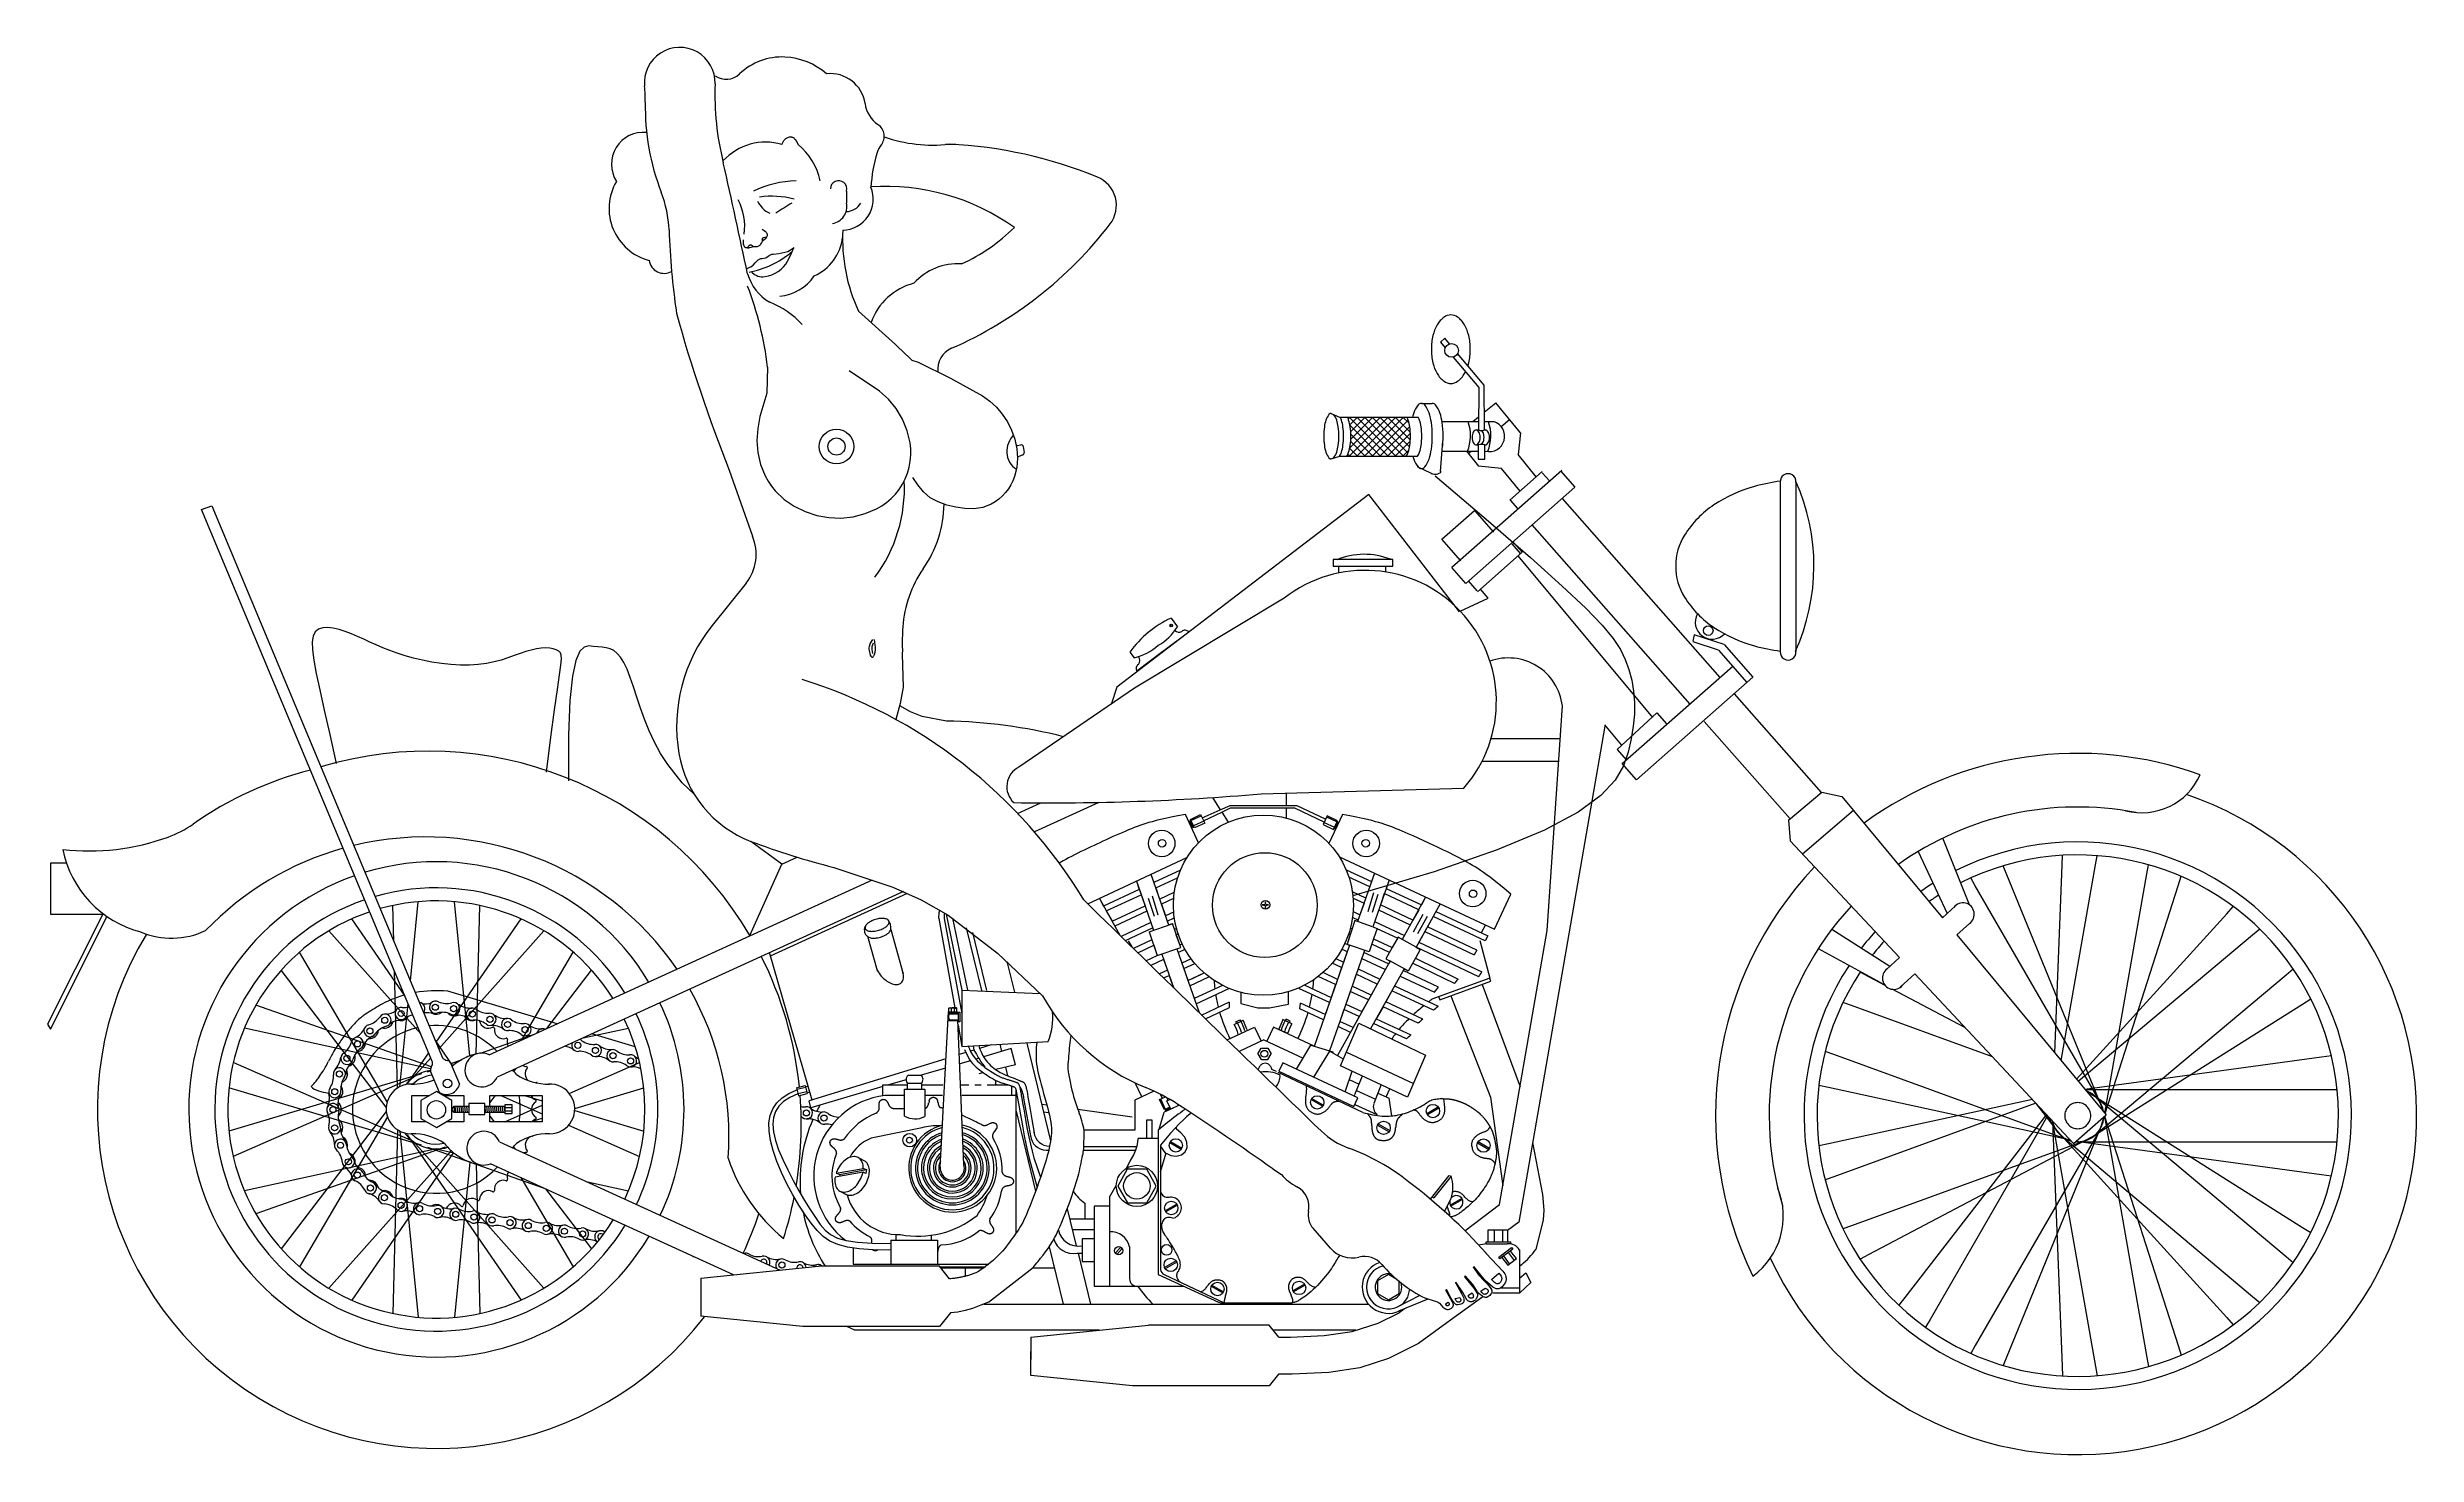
# Model space of a CAD drawing. Extents: x 0.9 to 11.8, y 2 to 8.4.
import ezdxf

# ---------------------------------------------------------------- set-up
doc = ezdxf.new("R2010")
doc.units = 0

msp = doc.modelspace()

# ---------------------------------------------------------------- linework, layer by layer
at = {"layer": '10', "color": 7, "linetype": 'CONTINUOUS'}
for p, q in [((5.074683, 8.001738), (5.028139, 8.001738)), ((4.032116, 6.503049), (4.13857, 6.198505)), ((4.109519, 5.982972), (3.952514, 5.787054)), ((6.534128, 3.286898), (6.573621, 3.260569)), ((6.80047, 2.921531), (6.719428, 3.013939))]:
    msp.add_line(p, q, dxfattribs=at)
for centre, radius, start, end in [((3.803983, 8.28558), 0.163037, 358.389128, 545.226409), ((4.273778, 8.123171), 0.28125, 87.013085, 133.648494), ((4.271813, 8.085516), 0.318956, 49.279634, 87.013086), ((4.018153, 8.391149), 0.089096, 234.926246, 313.648498), ((4.497547, 8.167145), 0.161079, 8.060704, 96.293362), ((3.118139, 8.207055), 0.527344, 358.819497, 366.935102), ((4.724763, 8.173948), 1.079621, 178.819497, 201.306074), ((5.256201, 8.2298), 1.290261, 177.725911, 193.986116), ((4.796271, 8.209451), 0.140625, 188.060704, 235.844489), ((4.681181, 8.039819), 0.064364, 321.124179, 415.844489), ((3.636932, 7.910492), 0.147186, 84.320014, 212.379685), ((4.199313, 7.746467), 0.266012, 73.662681, 137.181641), ((4.161702, 7.772452), 0.295815, 12.04505, 50.814081), ((5.344633, 7.769022), 0.661502, 162.823751, 176.856699), ((4.813398, 7.933226), 0.105469, 141.124181, 162.823754), ((4.967633, 8.667305), 0.668312, 250.585233, 276.614738), ((4.942397, 5.934084), 2.071881, 67.747765, 87.172024), ((-29.730287, 0.289538), 34.586237, 11.873965, 12.742066), ((3.724597, 7.70664), 0.246094, 149.465396, 255.440889), ((3.22763, 7.590057), 0.527344, 2.04671, 21.306074), ((3.828739, 7.622793), 0.274216, 352.970212, 387.045748), ((4.352859, 7.343456), 0.490914, 91.582615, 115.202381), ((4.227597, 7.359443), 0.404149, 75.323607, 97.943472), ((4.535411, 7.797326), 0.037865, 345.178932, 540.571035), ((4.552553, 7.750405), 0.142563, 270.730766, 382.645022), ((4.753371, 6.78731), 1.021324, 54.625586, 93.910405), ((5.673734, 7.721512), 0.140625, 322.500831, 427.747769), ((4.269486, 7.792294), 0.118662, 205.559965, 244.440035), ((4.772152, 6.926591), 0.923128, 119.279072, 124.731694), ((4.495802, 7.715789), 0.077876, 278.16037, 371.85559), ((4.569224, 7.771815), 0.078866, 270.749357, 329.500167), ((4.307471, 8.76985), 1.862742, 293.649363, 322.500831), ((7.405805, 7.739373), 3.653499, 182.046708, 188.076053), ((4.331969, 7.600256), 0.223036, 294.110497, 353.1208), ((5.347292, 7.568222), 0.793911, 177.138626, 204.86065), ((4.750875, 8.219161), 0.84347, 294.552329, 314.744502), ((3.732289, 7.478745), 0.070313, 188.420733, 299.140091), ((4.04792, 7.827166), 0.419437, 280.285639, 310.014389), ((5.082276, 7.184783), 0.267853, 85.915014, 138.339165), ((4.335609, 7.473233), 0.229776, 197.017402, 239.297051), ((2.651713, 6.787549), 1.568543, 6.951952, 21.018377), ((4.24422, 7.519684), 0.217074, 275.448651, 325.482438), ((4.951343, 7.088329), 0.283085, 104.144732, 160.504596), ((10.456199, 9.069692), 6.91784, 195.455979, 201.778416), ((4.077728, 6.911698), 0.390166, 42.098979, 68.883975), ((-5.343226, -3.930375), 14.96856, 46.95968, 48.235182), ((5.096996, 6.966935), 0.105469, 113.649363, 186.959853), ((4.14865, 6.421466), 0.690021, 323.361973, 362.676829), ((4.486951, 6.353813), 0.533886, 325.069052, 359.194695), ((3.944916, 6.114883), 0.210938, 321.291904, 383.355235), ((5.356993, 5.746165), 0.527344, 145.069052, 176.144339), ((4.531679, 5.322921), 0.742194, 141.291904, 189.663295), ((5.935731, 5.707161), 1.107395, 176.144339, 181.625609), ((3.680525, 3.323943), 2.318694, 31.190979, 72.775093), ((4.985894, 2.960452), 2.388167, 75.819538, 88.894625), ((4.319877, 5.286857), 0.527344, 189.663295, 249.062289), ((5.29809, 7.843491), 3.264729, 249.062291, 256.078628), ((150.241747, 151.99406), 206.518527, 225.567271, 225.990796), ((6.30989, 4.54492), 0.954519, 208.913423, 247.843004), ((5.618422, 2.846886), 0.878906, 56.976583, 67.843017), ((-0.851096, -7.106389), 12.749978, 54.603301, 56.976583), ((7.002317, 3.712965), 0.351563, 225.990773, 250.101475), ((6.549073, 2.460794), 0.980114, 51.483001, 70.101478), ((6.767796, 3.434997), 0.261015, 221.933514, 241.949115), ((6.595455, 3.111564), 0.105469, 348.676439, 421.949118), ((5.696138, 1.284001), 2.432909, 41.580407, 53.025432), ((6.787007, 3.073206), 0.089886, 168.676439, 221.25071), ((6.899166, 3.008087), 0.131274, 221.25071, 283.955187), ((6.956259, 2.778332), 0.105469, 40.378597, 103.955187), ((7.504211, 3.244322), 0.613835, 220.378599, 243.97938)]:
    msp.add_arc(centre, radius, start, end, dxfattribs=at)
at = {"layer": 'lines & arcs', "color": 7, "linetype": 'CONTINUOUS'}
for p, q in [((4.27414, 8.001738), (4.279771, 8.013755)), ((4.279771, 8.013755), (4.283241, 8.019391)), ((4.283241, 8.019391), (4.287496, 8.02458)), ((4.287496, 8.02458), (4.292742, 8.029165)), ((4.292742, 8.029165), (4.298781, 8.032929)), ((4.298781, 8.032929), (4.305236, 8.035628)), ((4.305236, 8.035628), (4.308503, 8.036501)), ((4.308503, 8.036501), (4.311732, 8.037017)), ((4.311732, 8.037017), (4.314877, 8.037145)), ((4.314877, 8.037145), (4.317891, 8.036854)), ((4.317891, 8.036854), (4.320749, 8.036137)), ((4.320749, 8.036137), (4.32346, 8.035022)), ((4.32346, 8.035022), (4.326034, 8.03354)), ((4.326034, 8.03354), (4.328483, 8.031721)), ((4.328483, 8.031721), (4.330819, 8.029596)), ((4.330819, 8.029596), (4.335196, 8.024549)), ((4.335196, 8.024549), (4.339256, 8.018644)), ((4.339256, 8.018644), (4.348609, 8.001738)), ((4.572017, 7.78764), (4.572017, 7.731788)), ((4.095183, 7.563482), (4.095506, 7.551257)), ((4.095506, 7.551257), (4.09616, 7.545204)), ((4.09616, 7.545204), (4.097528, 7.539337)), ((4.097528, 7.539337), (4.098574, 7.536507)), ((4.098574, 7.536507), (4.100035, 7.533784)), ((4.100035, 7.533784), (4.100943, 7.532518)), ((4.100943, 7.532518), (4.101964, 7.531352)), ((4.101964, 7.531352), (4.103093, 7.530313)), ((4.103093, 7.530313), (4.104328, 7.529428)), ((4.104328, 7.529428), (4.105659, 7.528715)), ((4.105659, 7.528715), (4.107054, 7.528145)), ((4.107054, 7.528145), (4.109986, 7.527355)), ((4.109986, 7.527355), (4.113024, 7.526905)), ((4.113024, 7.526905), (4.116069, 7.526642)), ((4.119398, 7.531742), (4.116069, 7.526642)), ((4.116069, 7.526642), (4.122577, 7.526722)), ((4.122066, 7.534819), (4.119398, 7.531742)), ((4.123554, 7.536164), (4.122066, 7.534819)), ((4.122577, 7.526722), (4.12578, 7.527072)), ((4.125156, 7.537336), (4.123554, 7.536164)), ((4.126878, 7.538304), (4.125156, 7.537336)), ((4.12578, 7.527072), (4.132049, 7.528595)), ((4.127785, 7.53869), (4.126878, 7.538304)), ((4.128717, 7.53893), (4.127785, 7.53869)), ((4.129669, 7.539019), (4.128717, 7.53893)), ((4.130634, 7.538968), (4.129669, 7.539019)), ((4.131607, 7.538791), (4.130634, 7.538968)), ((4.132582, 7.538501), (4.131607, 7.538791)), ((4.132049, 7.528595), (4.141254, 7.532074)), ((4.134519, 7.537627), (4.132582, 7.538501)), ((4.136398, 7.536447), (4.134519, 7.537627)), ((4.138177, 7.535062), (4.136398, 7.536447)), ((4.141254, 7.532074), (4.138177, 7.535062)), ((4.141254, 7.532074), (4.155915, 7.531979)), ((4.155915, 7.531979), (4.162647, 7.532953)), ((4.162647, 7.532953), (4.165759, 7.533874)), ((4.165759, 7.533874), (4.168662, 7.535152)), ((4.168662, 7.535152), (4.171327, 7.536835)), ((4.171327, 7.536835), (4.173761, 7.538915)), ((4.173761, 7.538915), (4.175995, 7.541335)), ((4.175995, 7.541335), (4.179997, 7.546972)), ((4.179997, 7.546972), (4.185335, 7.556564)), ((4.183007, 7.612274), (4.193217, 7.60554)), ((4.184179, 7.565216), (4.18446, 7.567322)), ((4.184188, 7.562997), (4.184179, 7.565216)), ((4.184425, 7.560755), (4.184188, 7.562997)), ((4.185335, 7.556564), (4.184425, 7.560755)), ((4.18446, 7.567322), (4.184729, 7.568304)), ((4.184729, 7.568304), (4.185092, 7.569223)), ((4.185092, 7.569223), (4.185559, 7.570069)), ((4.193384, 7.562263), (4.185335, 7.556564)), ((4.185559, 7.570069), (4.186137, 7.57083)), ((4.186137, 7.57083), (4.186834, 7.571495)), ((4.186834, 7.571495), (4.187641, 7.572061)), ((4.187641, 7.572061), (4.189372, 7.573012)), ((4.189372, 7.573012), (4.191214, 7.573752)), ((4.191214, 7.573752), (4.193142, 7.574306)), ((4.193142, 7.574306), (4.197164, 7.574945)), ((4.193217, 7.60554), (4.198011, 7.601788)), ((4.195774, 7.564437), (4.193384, 7.562263)), ((4.197916, 7.566842), (4.195774, 7.564437)), ((4.197164, 7.574945), (4.203253, 7.575078)), ((4.199826, 7.569466), (4.197916, 7.566842)), ((4.198011, 7.601788), (4.202269, 7.597527)), ((4.203253, 7.575078), (4.199826, 7.569466)), ((4.202269, 7.597527), (4.20412, 7.595143)), ((4.204638, 7.577802), (4.203253, 7.575078)), ((4.20412, 7.595143), (4.205659, 7.592464)), ((4.205861, 7.580619), (4.204638, 7.577802)), ((4.205659, 7.592464), (4.206255, 7.591025)), ((4.206739, 7.583526), (4.205861, 7.580619)), ((4.206255, 7.591025), (4.206706, 7.589542)), ((4.206706, 7.589542), (4.206992, 7.588034)), ((4.206993, 7.585011), (4.206739, 7.583526)), ((4.206992, 7.588034), (4.207091, 7.586518)), ((4.207091, 7.586518), (4.206993, 7.585011)), ((4.302066, 7.509072), (4.329992, 7.526998)), ((4.113905, 7.431027), (4.126126, 7.436318)), ((4.126126, 7.436318), (4.131944, 7.439349)), ((4.131944, 7.439349), (4.13741, 7.442842)), ((4.13741, 7.442842), (4.142415, 7.446942)), ((4.142415, 7.446942), (4.151376, 7.456542)), ((4.151376, 7.456542), (4.160288, 7.466289)), ((4.160288, 7.466289), (4.165238, 7.470564)), ((4.165238, 7.470564), (4.167927, 7.472437)), ((4.167927, 7.472437), (4.170776, 7.474074)), ((4.170776, 7.474074), (4.173772, 7.475402)), ((4.173772, 7.475402), (4.176896, 7.476387)), ((4.176896, 7.476387), (4.183402, 7.477616)), ((4.183402, 7.477616), (4.196534, 7.479507)), ((4.196534, 7.479507), (4.19965, 7.48036)), ((4.19965, 7.48036), (4.202634, 7.481536)), ((4.202634, 7.481536), (4.205464, 7.483092)), ((4.205464, 7.483092), (4.210808, 7.486986)), ((4.210808, 7.486986), (4.216054, 7.491113)), ((4.216054, 7.491113), (4.218763, 7.492961)), ((4.218763, 7.492961), (4.221592, 7.494504)), ((4.221592, 7.494504), (4.224587, 7.495633)), ((4.224587, 7.495633), (4.227735, 7.496375)), ((4.227735, 7.496375), (4.234321, 7.49711)), ((4.234321, 7.49711), (4.2606, 7.499795)), ((4.243226, 7.409112), (4.257339, 7.417648)), ((4.257339, 7.417648), (4.27021, 7.427606)), ((4.2606, 7.499795), (4.302066, 7.509072)), ((4.27021, 7.427606), (4.281696, 7.43889)), ((4.281696, 7.43889), (4.291711, 7.451384)), ((4.291711, 7.451384), (4.300437, 7.464902)), ((4.300437, 7.464902), (4.315054, 7.494195)), ((4.315054, 7.494195), (4.327609, 7.525128)), ((4.135326, 7.413396), (4.148783, 7.403712)), ((4.148783, 7.403712), (4.155767, 7.399593)), ((4.155767, 7.399593), (4.163056, 7.396341)), ((4.163056, 7.396341), (4.170716, 7.39417)), ((4.170716, 7.39417), (4.178683, 7.393029)), ((4.178683, 7.393029), (4.18687, 7.392816)), ((4.18687, 7.392816), (4.195188, 7.39343)), ((4.195188, 7.39343), (4.211863, 7.396721)), ((4.211863, 7.396721), (4.228016, 7.402099)), ((4.228016, 7.402099), (4.243226, 7.409112)), ((4.873008, 7.00975), (4.901841, 6.999668)), ((4.901841, 6.999668), (5.050065, 6.925631)), ((4.208724, 6.977401), (4.204736, 6.857759)), ((4.723908, 6.866545), (4.583738, 6.959274)), ((5.050065, 6.925631), (5.197611, 6.845131)), ((4.204736, 6.857759), (4.172895, 6.749922)), ((4.764857, 6.828961), (4.723908, 6.866545)), ((4.800421, 6.785999), (4.764857, 6.828961)), ((4.829746, 6.737117), (4.800421, 6.785999)), ((5.197611, 6.845131), (5.230933, 6.820394)), ((5.230933, 6.820394), (5.261623, 6.792614)), ((5.261623, 6.792614), (5.289079, 6.761192)), ((4.162812, 6.694719), (4.159125, 6.639197)), ((4.172895, 6.749922), (4.162812, 6.694719)), ((4.85159, 6.683997), (4.829746, 6.737117)), ((4.864619, 6.628525), (4.85159, 6.683997)), ((5.289079, 6.761192), (5.312706, 6.725638)), ((5.312706, 6.725638), (5.331975, 6.686468)), ((5.339895, 6.665638), (5.327148, 6.64721)), ((5.331975, 6.686468), (5.346391, 6.644731)), ((4.159125, 6.639197), (4.163529, 6.583655)), ((4.163529, 6.583655), (4.176179, 6.528617)), ((4.859807, 6.516902), (4.864921, 6.544699)), ((4.867411, 6.600498), (4.864619, 6.628525)), ((4.864921, 6.544699), (4.867501, 6.572589)), ((4.867501, 6.572589), (4.867411, 6.600498)), ((5.310211, 6.594262), (5.310186, 6.582867)), ((5.310186, 6.582867), (5.311284, 6.571583)), ((5.311358, 6.605594), (5.310211, 6.594262)), ((5.311284, 6.571583), (5.313507, 6.560585)), ((5.313625, 6.616688), (5.311358, 6.605594)), ((5.313507, 6.560585), (5.317065, 6.549851)), ((5.31701, 6.627372), (5.313625, 6.616688)), ((5.321578, 6.637523), (5.31701, 6.627372)), ((5.317065, 6.549851), (5.322111, 6.539438)), ((5.327148, 6.64721), (5.321578, 6.637523)), ((5.346391, 6.644731), (5.355462, 6.601483)), ((5.355462, 6.601483), (5.358693, 6.557779)), ((5.358693, 6.557779), (5.355592, 6.514673)), ((5.358052, 6.616365), (5.374021, 6.619359)), ((5.383713, 6.573334), (5.361778, 6.564301)), ((5.385753, 6.611013), (5.389795, 6.584064)), ((4.176179, 6.528617), (4.197029, 6.476156)), ((4.197029, 6.476156), (4.210542, 6.45159)), ((4.210542, 6.45159), (4.226125, 6.428494)), ((4.814791, 6.414202), (4.829651, 6.437849)), ((4.829651, 6.437849), (4.842133, 6.4631)), ((4.842133, 6.4631), (4.852198, 6.489577)), ((4.852198, 6.489577), (4.859807, 6.516902)), ((4.900538, 6.434603), (4.876594, 6.469498)), ((5.322111, 6.539438), (5.328509, 6.529683)), ((5.337986, 6.453443), (5.328417, 6.434475)), ((5.328509, 6.529683), (5.336123, 6.520925)), ((5.336123, 6.520925), (5.344815, 6.513502)), ((5.345664, 6.47322), (5.337986, 6.453443)), ((5.344815, 6.513502), (5.349522, 6.510397)), ((5.355592, 6.514673), (5.345664, 6.47322)), ((5.349522, 6.510397), (5.354448, 6.507752)), ((4.226125, 6.428494), (4.243786, 6.406856)), ((4.243786, 6.406856), (4.284445, 6.368178)), ((4.284445, 6.368178), (4.330466, 6.336421)), ((4.330466, 6.336421), (4.380844, 6.311827)), ((4.709363, 6.324433), (4.733695, 6.338341)), ((4.733695, 6.338341), (4.756574, 6.35424)), ((4.756574, 6.35424), (4.777952, 6.372278)), ((4.777952, 6.372278), (4.797493, 6.392327)), ((4.797493, 6.392327), (4.814791, 6.414202)), ((4.926772, 6.402546), (4.900538, 6.434603)), ((4.941463, 6.388469), (4.926772, 6.402546)), ((4.957563, 6.376141), (4.941463, 6.388469)), ((4.975045, 6.36558), (4.957563, 6.376141)), ((4.993672, 6.356573), (4.975045, 6.36558)), ((5.033399, 6.342366), (4.993672, 6.356573)), ((5.074866, 6.331942), (5.033399, 6.342366)), ((5.116831, 6.325593), (5.074866, 6.331942)), ((5.17897, 6.327203), (5.158496, 6.324913)), ((5.199072, 6.331517), (5.17897, 6.327203)), ((5.218699, 6.338034), (5.199072, 6.331517)), ((5.237699, 6.346711), (5.218699, 6.338034)), ((5.255892, 6.357376), (5.237699, 6.346711)), ((5.273096, 6.369856), (5.255892, 6.357376)), ((5.289132, 6.383979), (5.273096, 6.369856)), ((5.303818, 6.399572), (5.289132, 6.383979)), ((5.316973, 6.416461), (5.303818, 6.399572)), ((5.328417, 6.434475), (5.316973, 6.416461)), ((4.380844, 6.311827), (4.43467, 6.294395)), ((4.43467, 6.294395), (4.490331, 6.284498)), ((4.490331, 6.284498), (4.546233, 6.282507)), ((4.546233, 6.282507), (4.602208, 6.288545)), ((4.602208, 6.288545), (4.657251, 6.302531)), ((4.657251, 6.302531), (4.709363, 6.324433)), ((5.158496, 6.324913), (5.116831, 6.325593)), ((4.675088, 5.685307), (4.674942, 5.679184)), ((4.674942, 5.679184), (4.675494, 5.672593)), ((4.675853, 5.691013), (4.675088, 5.685307)), ((4.675494, 5.672593), (4.676805, 5.665527)), ((4.67716, 5.696354), (4.675853, 5.691013)), ((4.68109, 5.706152), (4.67716, 5.696354)), ((4.692048, 5.723667), (4.68109, 5.706152)), ((4.688924, 5.689027), (4.688536, 5.683131)), ((4.688536, 5.683131), (4.68875, 5.67716)), ((4.68875, 5.67716), (4.691502, 5.658978)), ((4.690057, 5.69483), (4.688924, 5.689027)), ((4.693988, 5.706225), (4.690057, 5.69483)), ((4.70548, 5.68669), (4.700188, 5.723667)), ((4.703707, 5.665393), (4.705366, 5.676195)), ((4.705366, 5.676195), (4.70548, 5.68669)), ((4.828782, 5.675746), (4.82807, 5.656575)), ((4.676805, 5.665527), (4.678806, 5.658396)), ((4.678806, 5.658396), (4.681356, 5.651833)), ((4.681356, 5.651833), (4.684312, 5.646476)), ((4.684312, 5.646476), (4.685897, 5.644449)), ((4.685897, 5.644449), (4.686709, 5.643632)), ((4.686709, 5.643632), (4.687531, 5.642961)), ((4.687531, 5.642961), (4.688361, 5.642444)), ((4.688361, 5.642444), (4.689196, 5.642092)), ((4.689196, 5.642092), (4.689614, 5.641981)), ((4.689614, 5.641981), (4.690034, 5.641915)), ((4.690034, 5.641915), (4.690453, 5.641895)), ((4.690453, 5.641895), (4.690873, 5.641923)), ((4.690873, 5.641923), (4.691292, 5.641999)), ((4.691292, 5.641999), (4.69171, 5.642125)), ((4.69171, 5.642125), (4.692128, 5.642303)), ((4.692128, 5.642303), (4.692545, 5.642531)), ((4.692545, 5.642531), (4.693373, 5.643133)), ((4.693373, 5.643133), (4.694191, 5.643911)), ((4.694191, 5.643911), (4.695787, 5.645916)), ((4.695787, 5.645916), (4.697306, 5.648382)), ((4.697306, 5.648382), (4.700014, 5.654053)), ((4.700014, 5.654053), (4.703707, 5.665393)), ((4.82807, 5.656575), (4.831857, 5.504039)), ((4.831857, 5.504039), (4.819413, 5.428765)), ((4.819413, 5.428765), (4.799009, 5.355036)), ((4.867011, 5.390144), (4.81667, 5.417389)), ((4.920113, 5.369032), (4.867011, 5.390144)), ((5.031964, 5.348175), (4.920113, 5.369032)), ((4.512611, 4.674589), (4.78444, 4.583157)), ((4.78444, 4.583157), (4.915153, 4.525221)), ((4.915153, 4.525221), (5.038989, 4.45409)), ((5.038989, 4.45409), (5.266456, 4.280076)), ((5.266456, 4.280076), (5.474327, 4.083409)), ((7.458334, 2.832128), (7.459474, 2.837883)), ((7.512104, 2.773399), (7.459474, 2.837883)), ((7.513139, 2.901481), (7.51557, 2.899088)), ((7.51557, 2.899088), (7.516178, 2.89849)), ((7.516178, 2.89849), (7.516482, 2.898191)), ((7.516482, 2.898191), (7.516634, 2.898042)), ((7.516634, 2.898042), (7.516672, 2.898004)), ((7.516672, 2.898004), (7.516691, 2.897986)), ((7.516691, 2.897986), (7.5167, 2.897976)), ((7.5167, 2.897976), (7.516703, 2.897974)), ((7.516703, 2.897974), (7.516703, 2.897974)), ((7.516703, 2.897974), (7.516706, 2.897971)), ((7.516706, 2.897971), (7.593898, 2.816146)), ((7.330723, 2.728654), (7.333484, 2.732226)), ((7.361541, 2.672558), (7.330723, 2.728654)), ((7.354647, 2.693127), (7.333484, 2.732226)), ((7.37682, 2.761354), (7.377573, 2.764706)), ((7.37682, 2.761354), (7.402752, 2.713487)), ((7.408699, 2.718399), (7.377573, 2.764706)), ((7.417704, 2.788313), (7.420694, 2.794488)), ((7.417704, 2.788313), (7.459156, 2.737182)), ((7.455349, 2.754893), (7.420694, 2.794488)), ((7.477305, 2.721564), (7.455349, 2.754893)), ((7.458334, 2.832128), (7.481954, 2.799793)), ((7.459156, 2.737182), (7.469492, 2.723538)), ((7.481954, 2.799793), (7.509405, 2.770604)), ((7.491964, 2.723662), (7.512656, 2.737932)), ((7.509405, 2.770604), (7.523241, 2.756376)), ((7.534296, 2.752283), (7.512104, 2.773399)), ((7.512656, 2.737932), (7.520737, 2.732916)), ((7.520737, 2.732916), (7.522402, 2.73154)), ((7.522402, 2.73154), (7.52383, 2.730082)), ((7.523241, 2.756376), (7.535776, 2.740569)), ((7.52383, 2.730082), (7.524973, 2.728525)), ((7.524973, 2.728525), (7.525424, 2.727705)), ((7.525424, 2.727705), (7.525785, 2.726855)), ((7.54661, 2.742806), (7.534296, 2.752283)), ((7.535776, 2.740569), (7.538547, 2.736135)), ((7.538547, 2.736135), (7.540915, 2.731507)), ((7.540895, 2.778347), (7.574747, 2.806964)), ((7.555112, 2.764371), (7.540895, 2.778347)), ((7.540915, 2.731507), (7.541837, 2.729139)), ((7.541837, 2.729139), (7.542524, 2.726747)), ((7.552947, 2.739051), (7.54661, 2.742806)), ((7.559344, 2.736271), (7.552947, 2.739051)), ((7.560198, 2.760711), (7.555112, 2.764371)), ((7.562551, 2.735323), (7.559344, 2.736271)), ((7.562714, 2.759351), (7.560198, 2.760711)), ((7.565756, 2.734708), (7.562551, 2.735323)), ((7.565208, 2.758363), (7.562714, 2.759351)), ((7.567678, 2.757791), (7.565208, 2.758363)), ((7.568954, 2.734458), (7.565756, 2.734708)), ((7.568903, 2.757674), (7.567678, 2.757791)), ((7.570121, 2.757678), (7.568903, 2.757674)), ((7.572138, 2.734602), (7.568954, 2.734458)), ((7.571332, 2.757808), (7.570121, 2.757678)), ((7.572535, 2.758068), (7.571332, 2.757808)), ((7.575304, 2.735169), (7.572138, 2.734602)), ((7.57373, 2.758466), (7.572535, 2.758068)), ((7.574916, 2.759003), (7.57373, 2.758466)), ((7.574747, 2.806964), (7.582864, 2.797287)), ((7.576088, 2.759672), (7.574916, 2.759003)), ((7.578438, 2.736162), (7.575304, 2.735169)), ((7.578366, 2.761372), (7.576088, 2.759672)), ((7.58052, 2.763492), (7.578366, 2.761372)), ((7.581522, 2.737551), (7.578438, 2.736162)), ((7.582505, 2.765957), (7.58052, 2.763492)), ((7.584536, 2.739304), (7.581522, 2.737551)), ((7.584274, 2.768694), (7.582505, 2.765957)), ((7.582864, 2.797287), (7.585959, 2.792179)), ((7.585783, 2.771629), (7.584274, 2.768694)), ((7.590273, 2.743776), (7.584536, 2.739304)), ((7.586987, 2.774689), (7.585783, 2.771629)), ((7.585959, 2.792179), (7.587097, 2.78951)), ((7.587839, 2.777798), (7.586987, 2.774689)), ((7.587097, 2.78951), (7.587897, 2.786747)), ((7.588295, 2.780885), (7.587839, 2.777798)), ((7.587897, 2.786747), (7.588312, 2.783876)), ((7.588312, 2.783876), (7.588295, 2.780885)), ((7.595491, 2.749325), (7.590273, 2.743776)), ((7.593898, 2.816146), (7.601988, 2.804108)), ((7.60003, 2.755697), (7.595491, 2.749325)), ((7.603731, 2.76264), (7.60003, 2.755697)), ((7.601988, 2.804108), (7.605043, 2.797777)), ((7.606436, 2.769898), (7.603731, 2.76264)), ((7.605043, 2.797777), (7.607187, 2.791202)), ((7.607985, 2.777219), (7.606436, 2.769898)), ((7.607187, 2.791202), (7.607857, 2.787815)), ((7.607857, 2.787815), (7.608228, 2.784357)), ((7.608277, 2.780824), (7.607985, 2.777219)), ((7.608228, 2.784357), (7.608277, 2.780824)), ((7.234925, 2.692708), (7.281222, 2.678314)), ((7.281222, 2.678314), (7.292071, 2.674283)), ((7.292071, 2.674283), (7.296929, 2.671495)), ((7.296929, 2.671495), (7.301261, 2.667973)), ((7.301261, 2.667973), (7.309077, 2.659552)), ((7.309077, 2.659552), (7.317096, 2.650815)), ((7.317096, 2.650815), (7.321569, 2.646911)), ((7.321569, 2.646911), (7.326385, 2.643651)), ((7.326385, 2.643651), (7.328922, 2.642341)), ((7.328882, 2.666148), (7.341327, 2.673148)), ((7.328882, 2.666148), (7.332771, 2.65837)), ((7.328922, 2.642341), (7.331546, 2.641287)), ((7.331546, 2.641287), (7.334255, 2.64052)), ((7.33538, 2.657328), (7.332771, 2.65837)), ((7.334255, 2.64052), (7.337045, 2.640064)), ((7.337111, 2.656826), (7.33538, 2.657328)), ((7.337045, 2.640064), (7.339893, 2.639923)), ((7.337971, 2.656676), (7.337111, 2.656826)), ((7.338826, 2.656614), (7.337971, 2.656676)), ((7.339677, 2.656653), (7.338826, 2.656614)), ((7.340522, 2.656807), (7.339677, 2.656653)), ((7.339893, 2.639923), (7.342772, 2.640093)), ((7.34136, 2.657088), (7.340522, 2.656807)), ((7.341327, 2.673148), (7.344069, 2.670239)), ((7.342179, 2.657486), (7.34136, 2.657088)), ((7.342968, 2.657988), (7.342179, 2.657486)), ((7.342772, 2.640093), (7.345655, 2.640571)), ((7.343716, 2.658579), (7.342968, 2.657988)), ((7.344411, 2.659246), (7.343716, 2.658579)), ((7.344069, 2.670239), (7.345225, 2.668756)), ((7.34504, 2.659976), (7.344411, 2.659246)), ((7.345593, 2.660753), (7.34504, 2.659976)), ((7.345225, 2.668756), (7.346122, 2.667241)), ((7.346056, 2.661564), (7.345593, 2.660753)), ((7.345655, 2.640571), (7.348515, 2.641355)), ((7.346419, 2.662396), (7.346056, 2.661564)), ((7.346122, 2.667241), (7.346447, 2.666467)), ((7.34667, 2.663234), (7.346419, 2.662396)), ((7.346447, 2.666467), (7.346675, 2.665681)), ((7.346796, 2.664065), (7.34667, 2.663234)), ((7.346675, 2.665681), (7.346795, 2.664881)), ((7.346795, 2.664881), (7.346796, 2.664065)), ((7.348515, 2.641355), (7.351327, 2.642441)), ((7.351327, 2.642441), (7.354063, 2.643828)), ((7.354063, 2.643828), (7.356689, 2.645506)), ((7.361152, 2.681342), (7.354647, 2.693127)), ((7.356689, 2.645506), (7.359139, 2.647441)), ((7.359139, 2.647441), (7.361338, 2.649589)), ((7.369654, 2.670585), (7.361152, 2.681342)), ((7.361338, 2.649589), (7.36321, 2.651908)), ((7.364413, 2.667294), (7.361541, 2.672558)), ((7.36321, 2.651908), (7.364679, 2.654356)), ((7.365403, 2.664672), (7.364413, 2.667294)), ((7.364679, 2.654356), (7.365238, 2.655614)), ((7.365238, 2.655614), (7.365669, 2.656889)), ((7.365994, 2.662061), (7.365403, 2.664672)), ((7.365669, 2.656889), (7.36596, 2.658174)), ((7.36596, 2.658174), (7.366107, 2.659465)), ((7.366115, 2.660761), (7.365994, 2.662061)), ((7.366107, 2.659465), (7.366115, 2.660761)), ((7.374653, 2.665244), (7.369654, 2.670585)), ((7.3742, 2.68958), (7.394859, 2.695483)), ((7.37697, 2.682438), (7.3742, 2.68958)), ((7.377378, 2.662973), (7.374653, 2.665244)), ((7.378554, 2.679595), (7.37697, 2.682438)), ((7.378808, 2.662044), (7.377378, 2.662973)), ((7.379483, 2.678302), (7.378554, 2.679595)), ((7.380287, 2.661294), (7.378808, 2.662044)), ((7.380523, 2.677114), (7.379483, 2.678302)), ((7.381818, 2.660753), (7.380287, 2.661294)), ((7.381688, 2.676043), (7.380523, 2.677114)), ((7.382993, 2.675106), (7.381688, 2.676043)), ((7.383404, 2.660451), (7.381818, 2.660753)), ((7.384431, 2.674329), (7.382993, 2.675106)), ((7.385045, 2.660398), (7.383404, 2.660451)), ((7.385975, 2.673752), (7.384431, 2.674329)), ((7.386733, 2.66054), (7.385045, 2.660398)), ((7.387597, 2.673416), (7.385975, 2.673752)), ((7.393745, 2.6619), (7.386733, 2.66054)), ((7.388429, 2.673351), (7.387597, 2.673416)), ((7.38927, 2.673361), (7.388429, 2.673351)), ((7.390116, 2.673449), (7.38927, 2.673361)), ((7.391803, 2.673838), (7.390116, 2.673449)), ((7.393448, 2.674483), (7.391803, 2.673838)), ((7.395009, 2.675349), (7.393448, 2.674483)), ((7.400667, 2.663757), (7.393745, 2.6619)), ((7.394859, 2.695483), (7.398713, 2.6893)), ((7.396445, 2.676402), (7.395009, 2.675349)), ((7.397715, 2.677607), (7.396445, 2.676402)), ((7.398777, 2.678929), (7.397715, 2.677607)), ((7.398713, 2.6893), (7.399414, 2.687771)), ((7.399589, 2.680332), (7.398777, 2.678929)), ((7.399414, 2.687771), (7.399939, 2.686252)), ((7.399889, 2.681054), (7.399589, 2.680332)), ((7.40011, 2.681783), (7.399889, 2.681054)), ((7.399939, 2.686252), (7.400253, 2.684747)), ((7.400253, 2.682517), (7.40011, 2.681783)), ((7.400253, 2.684747), (7.400321, 2.683999)), ((7.400322, 2.683256), (7.400253, 2.682517)), ((7.400321, 2.683999), (7.400322, 2.683256)), ((7.403879, 2.66505), (7.400667, 2.663757)), ((7.402752, 2.713487), (7.408777, 2.700955)), ((7.406811, 2.666704), (7.403879, 2.66505)), ((7.408145, 2.667693), (7.406811, 2.666704)), ((7.409376, 2.668806), (7.408145, 2.667693)), ((7.425109, 2.689614), (7.408699, 2.718399)), ((7.408777, 2.700955), (7.411747, 2.69451)), ((7.410494, 2.670052), (7.409376, 2.668806)), ((7.41149, 2.671431), (7.410494, 2.670052)), ((7.412358, 2.672923), (7.41149, 2.671431)), ((7.411747, 2.69451), (7.413942, 2.687936)), ((7.413094, 2.674502), (7.412358, 2.672923)), ((7.414148, 2.677831), (7.413094, 2.674502)), ((7.413942, 2.687936), (7.414515, 2.6846)), ((7.414614, 2.68123), (7.414148, 2.677831)), ((7.414515, 2.6846), (7.414614, 2.68123)), ((7.427319, 2.686135), (7.425109, 2.689614)), ((7.429899, 2.682912), (7.427319, 2.686135)), ((7.43295, 2.680029), (7.429899, 2.682912)), ((7.436436, 2.677624), (7.43295, 2.680029)), ((7.434767, 2.705794), (7.45176, 2.715598)), ((7.435182, 2.701587), (7.434767, 2.705794)), ((7.435509, 2.699978), (7.435182, 2.701587)), ((7.435996, 2.698443), (7.435509, 2.699978)), ((7.43669, 2.697004), (7.435996, 2.698443)), ((7.438308, 2.676653), (7.436436, 2.677624)), ((7.437129, 2.696327), (7.43669, 2.697004)), ((7.437637, 2.695681), (7.437129, 2.696327)), ((7.438213, 2.69507), (7.437637, 2.695681)), ((7.439547, 2.693957), (7.438213, 2.69507)), ((7.440247, 2.675864), (7.438308, 2.676653)), ((7.44108, 2.693002), (7.439547, 2.693957)), ((7.44224, 2.675279), (7.440247, 2.675864)), ((7.442762, 2.692219), (7.44108, 2.693002)), ((7.444272, 2.674918), (7.44224, 2.675279)), ((7.444543, 2.691624), (7.442762, 2.692219)), ((7.446331, 2.67479), (7.444272, 2.674918)), ((7.446371, 2.69123), (7.444543, 2.691624)), ((7.448401, 2.67488), (7.446331, 2.67479)), ((7.448196, 2.691052), (7.446371, 2.69123)), ((7.449968, 2.691105), (7.448196, 2.691052)), ((7.450471, 2.675171), (7.448401, 2.67488)), ((7.451637, 2.691403), (7.449968, 2.691105)), ((7.452527, 2.675647), (7.450471, 2.675171)), ((7.452417, 2.691649), (7.451637, 2.691403)), ((7.45176, 2.715598), (7.455254, 2.710206)), ((7.453151, 2.691961), (7.452417, 2.691649)), ((7.456543, 2.677089), (7.452527, 2.675647)), ((7.453835, 2.692341), (7.453151, 2.691961)), ((7.454461, 2.692793), (7.453835, 2.692341)), ((7.455025, 2.693314), (7.454461, 2.692793)), ((7.455528, 2.6939), (7.455025, 2.693314)), ((7.455254, 2.710206), (7.456573, 2.707189)), ((7.455971, 2.694545), (7.455528, 2.6939)), ((7.456357, 2.695243), (7.455971, 2.694545)), ((7.456961, 2.696774), (7.456357, 2.695243)), ((7.460343, 2.679072), (7.456543, 2.677089)), ((7.456573, 2.707189), (7.45705, 2.705544)), ((7.457352, 2.698443), (7.456961, 2.696774)), ((7.45705, 2.705544), (7.457381, 2.703802)), ((7.457544, 2.700204), (7.457352, 2.698443)), ((7.457381, 2.703802), (7.457549, 2.702006)), ((7.457549, 2.702006), (7.457544, 2.700204)), ((7.463827, 2.681472), (7.460343, 2.679072)), ((7.46695, 2.684232), (7.463827, 2.681472)), ((7.469703, 2.687333), (7.46695, 2.684232)), ((7.469492, 2.723538), (7.473977, 2.716285)), ((7.472076, 2.690758), (7.469703, 2.687333)), ((7.474058, 2.694488), (7.472076, 2.690758)), ((7.473977, 2.716285), (7.475575, 2.712507)), ((7.47558, 2.698454), (7.474058, 2.694488)), ((7.475575, 2.712507), (7.476146, 2.710573)), ((7.476515, 2.702536), (7.47558, 2.698454)), ((7.476146, 2.710573), (7.476539, 2.708609)), ((7.476723, 2.704582), (7.476515, 2.702536)), ((7.476539, 2.708609), (7.476735, 2.706611)), ((7.476735, 2.706611), (7.476723, 2.704582)), ((7.483424, 2.713742), (7.477305, 2.721564)), ((7.490693, 2.706842), (7.483424, 2.713742)), ((7.499001, 2.700831), (7.490693, 2.706842)), ((7.496312, 2.717448), (7.491964, 2.723662)), ((7.499103, 2.714333), (7.496312, 2.717448)), ((7.503499, 2.698246), (7.499001, 2.700831)), ((7.500642, 2.71298), (7.499103, 2.714333)), ((7.502302, 2.711798), (7.500642, 2.71298)), ((7.504102, 2.710815), (7.502302, 2.711798)), ((7.508172, 2.696267), (7.503499, 2.698246)), ((7.506048, 2.710055), (7.504102, 2.710815)), ((7.508108, 2.709539), (7.506048, 2.710055)), ((7.510239, 2.709289), (7.508108, 2.709539)), ((7.510559, 2.695607), (7.508172, 2.696267)), ((7.512396, 2.709326), (7.510239, 2.709289)), ((7.512971, 2.695219), (7.510559, 2.695607)), ((7.514536, 2.709668), (7.512396, 2.709326)), ((7.515403, 2.695142), (7.512971, 2.695219)), ((7.516616, 2.710338), (7.514536, 2.709668)), ((7.51784, 2.695377), (7.515403, 2.695142)), ((7.518592, 2.711355), (7.516616, 2.710338)), ((7.520266, 2.695901), (7.51784, 2.695377)), ((7.520423, 2.712697), (7.518592, 2.711355)), ((7.522664, 2.696695), (7.520266, 2.695901)), ((7.522072, 2.714304), (7.520423, 2.712697)), ((7.523502, 2.716112), (7.522072, 2.714304)), ((7.525017, 2.697736), (7.522664, 2.696695)), ((7.524675, 2.718059), (7.523502, 2.716112)), ((7.525553, 2.720082), (7.524675, 2.718059)), ((7.529517, 2.700476), (7.525017, 2.697736)), ((7.5261, 2.722116), (7.525553, 2.720082)), ((7.525785, 2.726855), (7.526051, 2.725971)), ((7.526051, 2.725971), (7.526217, 2.725053)), ((7.526238, 2.723119), (7.5261, 2.722116)), ((7.526217, 2.725053), (7.526278, 2.7241)), ((7.526278, 2.7241), (7.526238, 2.723119)), ((7.533631, 2.70395), (7.529517, 2.700476)), ((7.537221, 2.707986), (7.533631, 2.70395)), ((7.54014, 2.712416), (7.537221, 2.707986)), ((7.541277, 2.714736), (7.54014, 2.712416)), ((7.542158, 2.717103), (7.541277, 2.714736)), ((7.542747, 2.719503), (7.542158, 2.717103)), ((7.542524, 2.726747), (7.542931, 2.724338)), ((7.543013, 2.72192), (7.542747, 2.719503)), ((7.542931, 2.724338), (7.543013, 2.72192))]:
    msp.add_line(p, q, dxfattribs=at)
at = {"layer": 'lines & arcs', "color": 5, "linetype": 'CONTINUOUS'}
for p, q in [((7.325719, 7.110529), (7.306046, 7.091633)), ((7.306046, 7.091633), (7.32807, 7.065779)), ((7.347888, 7.083912), (7.325719, 7.110529)), ((7.364348, 7.023191), (7.483099, 6.883786)), ((7.506706, 6.893234), (7.385085, 7.039253)), ((7.483099, 6.883786), (7.480768, 6.687962)), ((7.509081, 6.687847), (7.506706, 6.893234)), ((6.803687, 6.764236), (6.841841, 6.747418)), ((7.218507, 6.810165), (7.268507, 6.810165)), ((7.508139, 6.769294), (7.561284, 6.812775)), ((7.674539, 6.674352), (7.561284, 6.812775)), ((6.841841, 6.747418), (6.877441, 6.747418)), ((6.877441, 6.747418), (7.150607, 6.747418)), ((6.881323, 6.739443), (6.889299, 6.747418)), ((7.066022, 6.567094), (6.885698, 6.747418)), ((6.885751, 6.567094), (7.066075, 6.747418)), ((6.889102, 6.6058), (7.03072, 6.747418)), ((6.889236, 6.712), (6.924654, 6.747418)), ((7.030667, 6.567094), (6.890017, 6.707744)), ((6.8931, 6.680509), (6.960009, 6.747418)), ((6.893524, 6.645578), (6.995365, 6.747418)), ((6.995311, 6.567094), (6.893677, 6.668728)), ((7.101378, 6.567094), (6.921053, 6.747418)), ((6.921106, 6.567094), (7.101431, 6.747418)), ((7.136733, 6.567094), (6.956408, 6.747418)), ((6.956462, 6.567094), (7.136786, 6.747418)), ((7.156621, 6.582561), (6.991764, 6.747418)), ((6.991817, 6.567094), (7.157655, 6.732932)), ((7.163904, 6.610633), (7.027119, 6.747418)), ((7.027172, 6.567094), (7.16446, 6.704382)), ((7.167284, 6.642609), (7.062474, 6.747418)), ((7.062528, 6.567094), (7.167463, 6.67203)), ((7.167158, 6.67809), (7.09783, 6.747418)), ((7.161616, 6.718988), (7.133185, 6.747418)), ((7.150607, 6.747418), (7.203592, 6.747418)), ((7.313599, 6.726253), (7.481224, 6.726253)), ((7.455534, 6.726253), (7.481477, 6.747479)), ((7.470404, 6.687962), (7.480768, 6.687962)), ((7.508637, 6.726253), (7.551621, 6.726253)), ((7.50908, 6.687847), (7.514878, 6.687847)), ((7.585571, 6.703441), (7.624607, 6.73538)), ((7.674539, 6.674352), (7.664527, 6.574232)), ((6.803687, 6.554236), (6.842829, 6.567094)), ((6.842829, 6.567094), (6.875096, 6.567094)), ((6.875096, 6.567094), (7.14838, 6.567094)), ((6.889245, 6.567094), (6.88009, 6.576249)), ((6.924601, 6.567094), (6.888548, 6.603146)), ((6.959956, 6.567094), (6.892825, 6.634225)), ((7.097883, 6.567094), (7.16687, 6.636081)), ((7.133238, 6.567094), (7.160231, 6.594087)), ((7.14838, 6.567094), (7.201247, 6.567094)), ((7.306591, 6.496051), (7.317444, 6.636828)), ((7.313832, 6.589981), (7.479603, 6.589981)), ((7.425953, 6.589981), (7.482052, 6.521416)), ((7.434352, 6.579716), (7.446898, 6.589981)), ((7.470404, 6.619237), (7.479951, 6.619237)), ((7.479951, 6.619237), (7.479164, 6.553121)), ((7.479164, 6.553121), (7.51064, 6.553121)), ((7.509875, 6.619237), (7.513346, 6.619237)), ((7.51064, 6.553121), (7.509875, 6.619237)), ((7.510214, 6.589981), (7.51403, 6.589981)), ((7.747534, 6.47278), (7.664527, 6.574232)), ((7.265328, 6.487235), (7.200956, 6.518645)), ((7.282252, 6.476511), (7.527763, 6.267605)), ((7.864217, 6.500432), (7.358117, 6.054183)), ((7.587131, 6.510909), (7.482052, 6.521416)), ((7.672476, 6.406598), (7.587131, 6.510909)), ((7.624818, 6.364576), (7.774831, 6.496849)), ((7.774418, 6.490839), (7.807486, 6.453336)), ((7.859294, 6.499574), (7.925431, 6.424568)), ((8.871763, 5.669835), (8.871763, 6.452043)), ((8.941694, 6.447413), (8.941694, 5.667492)), ((1.602143, 6.321526), (1.649091, 6.338858)), ((1.649091, 6.338858), (2.712273, 3.797682)), ((6.976818, 6.391411), (5.816093, 5.504069)), ((7.394532, 5.850132), (6.976818, 6.391411)), ((7.422526, 5.981135), (7.925431, 6.424568)), ((7.662396, 6.326967), (7.629328, 6.36447)), ((7.865885, 6.372064), (8.592254, 5.548276)), ((2.666148, 3.778384), (1.602143, 6.321526)), ((7.312734, 6.184984), (7.462747, 6.317256)), ((7.462747, 6.317256), (7.550196, 6.218079)), ((7.527763, 6.267605), (7.72041, 6.100647)), ((8.456495, 5.425698), (7.728701, 6.251102)), ((7.400184, 6.085806), (7.312734, 6.184984)), ((7.476352, 5.943091), (7.682787, 6.124776)), ((7.635059, 6.163218), (7.675403, 6.117463)), ((7.642442, 6.170532), (7.682787, 6.124776)), ((7.08665, 6.091421), (6.812267, 6.091421)), ((6.812267, 6.091421), (6.812267, 6.061482)), ((6.812267, 6.061482), (7.08665, 6.061482)), ((6.837211, 6.061482), (6.837211, 6.029345)), ((7.05448, 6.034169), (7.05448, 6.061482)), ((7.08665, 6.061482), (7.08665, 6.091421)), ((7.422526, 5.981135), (7.358117, 6.054183)), ((8.283182, 5.364953), (7.663641, 6.107926)), ((7.72041, 6.100647), (7.867175, 5.969412)), ((6.585937, 5.912867), (5.896855, 5.499434)), ((7.396538, 5.854408), (7.525183, 5.913192)), ((7.433713, 5.993151), (7.473891, 5.947585)), ((7.476352, 5.943091), (7.48022, 5.946495)), ((7.476352, 5.888545), (7.48022, 5.89195)), ((7.525183, 5.913192), (7.490693, 5.955503)), ((7.867175, 5.969412), (7.975039, 5.867672)), ((6.06585, 5.821631), (6.095654, 5.782342)), ((7.975039, 5.867672), (8.050981, 5.789203)), ((8.050981, 5.789203), (8.101983, 5.727776)), ((2.115952, 5.738953), (2.111442, 5.712123)), ((2.111442, 5.712123), (2.112489, 5.675822)), ((2.112489, 5.675822), (2.118862, 5.628158)), ((2.126079, 5.758031), (2.115952, 5.738953)), ((2.141205, 5.770361), (2.126079, 5.758031)), ((2.160539, 5.776773), (2.141205, 5.770361)), ((2.183292, 5.778095), (2.160539, 5.776773)), ((2.208676, 5.775155), (2.183292, 5.778095)), ((2.235902, 5.768783), (2.208676, 5.775155)), ((2.264179, 5.759806), (2.235902, 5.768783)), ((2.29272, 5.749054), (2.264179, 5.759806)), ((2.320937, 5.737257), (2.29272, 5.749054)), ((2.349056, 5.724749), (2.320937, 5.737257)), ((2.377503, 5.711767), (2.349056, 5.724749)), ((2.406707, 5.698549), (2.377503, 5.711767)), ((2.437094, 5.685331), (2.406707, 5.698549)), ((2.469093, 5.67235), (2.437094, 5.685331)), ((2.50313, 5.659842), (2.469093, 5.67235)), ((3.120441, 5.67498), (3.095682, 5.667668)), ((3.144065, 5.680202), (3.120441, 5.67498)), ((3.166332, 5.683293), (3.144065, 5.680202)), ((3.186939, 5.684332), (3.166332, 5.683293)), ((3.205581, 5.683398), (3.186939, 5.684332)), ((3.221954, 5.68057), (3.205581, 5.683398)), ((3.235755, 5.675927), (3.221954, 5.68057)), ((3.246678, 5.669548), (3.235755, 5.675927)), ((3.363804, 5.688764), (3.343357, 5.669206)), ((3.385237, 5.693643), (3.363804, 5.688764)), ((3.406637, 5.691815), (3.385237, 5.693643)), ((3.427165, 5.689737), (3.406637, 5.691815)), ((3.446708, 5.687817), (3.427165, 5.689737)), ((3.465329, 5.68495), (3.446708, 5.687817)), ((3.483096, 5.680031), (3.465329, 5.68495)), ((3.500073, 5.671955), (3.483096, 5.680031)), ((6.02719, 5.667331), (6.147132, 5.758316)), ((8.101983, 5.727776), (8.135025, 5.677167)), ((8.135025, 5.677167), (8.157088, 5.631148)), ((8.47433, 5.745236), (8.468023, 5.714924)), ((8.586046, 5.674859), (8.469594, 5.712755)), ((8.61189, 5.700472), (8.47433, 5.745236)), ((8.586046, 5.674859), (8.717285, 5.526019)), ((8.61189, 5.700472), (8.74453, 5.550042)), ((2.118862, 5.628158), (2.130332, 5.567236)), ((2.130332, 5.567236), (2.146668, 5.491163)), ((2.539633, 5.648044), (2.50313, 5.659842)), ((2.578844, 5.637194), (2.539633, 5.648044)), ((2.620257, 5.627527), (2.578844, 5.637194)), ((2.663183, 5.61928), (2.620257, 5.627527)), ((2.706931, 5.612691), (2.663183, 5.61928)), ((2.750811, 5.607995), (2.706931, 5.612691)), ((2.794131, 5.605431), (2.750811, 5.607995)), ((2.836203, 5.605233), (2.794131, 5.605431)), ((2.876334, 5.60764), (2.836203, 5.605233)), ((2.913982, 5.612743), (2.876334, 5.60764)), ((2.949198, 5.620056), (2.913982, 5.612743)), ((2.982177, 5.628947), (2.949198, 5.620056)), ((3.013118, 5.638785), (2.982177, 5.628947)), ((3.042218, 5.648939), (3.013118, 5.638785)), ((3.069673, 5.658777), (3.042218, 5.648939)), ((3.095682, 5.667668), (3.069673, 5.658777)), ((3.25442, 5.661512), (3.246678, 5.669548)), ((3.25065, 5.560081), (3.256849, 5.605345)), ((3.258726, 5.65105), (3.25442, 5.661512)), ((3.256849, 5.605345), (3.259539, 5.633998)), ((3.259539, 5.633998), (3.258726, 5.65105)), ((3.324917, 5.627), (3.309501, 5.554176)), ((3.343357, 5.669206), (3.324917, 5.627)), ((3.516327, 5.659618), (3.500073, 5.671955)), ((3.531924, 5.641915), (3.516327, 5.659618)), ((3.546929, 5.617741), (3.531924, 5.641915)), ((3.561473, 5.586366), (3.546929, 5.617741)), ((3.575951, 5.54856), (3.561473, 5.586366)), ((5.875975, 5.664431), (5.895338, 5.638905)), ((6.028646, 5.668435), (5.908704, 5.57745)), ((8.142993, 5.152877), (8.651603, 5.60051)), ((8.157088, 5.631148), (8.173969, 5.584518)), ((8.173969, 5.584518), (8.186727, 5.53617)), ((2.146668, 5.491163), (2.167641, 5.398044)), ((3.227688, 5.399675), (3.240932, 5.493195)), ((3.240932, 5.493195), (3.25065, 5.560081)), ((3.309501, 5.554176), (3.29813, 5.442762)), ((3.590825, 5.505466), (3.575951, 5.54856)), ((3.606553, 5.458229), (3.590825, 5.505466)), ((3.623596, 5.407994), (3.606553, 5.458229)), ((5.896855, 5.499434), (5.365235, 5.135666)), ((5.816093, 5.504069), (5.790217, 5.424208)), ((8.186727, 5.53617), (8.195236, 5.486023)), ((8.195236, 5.486023), (8.199373, 5.433995)), ((8.209087, 5.077919), (8.74453, 5.550042)), ((8.657984, 5.47373), (9.058869, 5.019079)), ((2.167641, 5.398044), (2.193019, 5.285986)), ((3.210909, 5.274511), (3.227688, 5.399675)), ((3.29813, 5.442762), (3.291822, 5.284789)), ((3.642415, 5.355904), (3.623596, 5.407994)), ((3.663469, 5.303104), (3.642415, 5.355904)), ((7.797725, 4.383277), (7.86742, 5.417597)), ((8.302328, 5.38544), (8.119155, 5.217712)), ((8.199011, 5.380004), (8.194027, 5.323968)), ((8.199373, 5.433995), (8.199011, 5.380004)), ((8.302328, 5.38544), (8.346746, 5.335064)), ((8.916221, 4.89714), (8.520686, 5.345723)), ((2.193019, 5.285986), (2.222574, 5.153095)), ((3.190587, 5.112691), (3.210909, 5.274511)), ((3.291822, 5.284789), (3.291597, 5.072287)), ((3.68722, 5.250738), (3.663469, 5.303104)), ((3.714605, 5.199372), (3.68722, 5.250738)), ((7.857171, 5.265491), (7.538636, 5.265491)), ((8.063584, 5.324047), (7.66662, 3.042026)), ((8.138994, 5.238362), (8.063584, 5.330873)), ((8.184294, 5.265806), (8.169689, 5.205436)), ((8.194027, 5.323968), (8.184294, 5.265806)), ((3.748472, 5.147264), (3.714605, 5.199372)), ((3.815157, 5.063024), (3.748472, 5.147264)), ((7.497579, 5.162645), (7.850241, 5.162645)), ((8.148212, 5.142602), (8.11037, 5.076349)), ((8.119155, 5.217712), (8.16176, 5.169393)), ((8.209087, 5.077919), (8.142993, 5.152877)), ((8.169689, 5.205436), (8.148212, 5.142602)), ((3.869706, 5.012198), (3.815157, 5.063024)), ((6.479998, 5.012631), (7.414254, 5.03949)), ((8.11037, 5.076349), (8.044796, 5.005549)), ((8.909282, 4.891208), (9.061325, 5.021179)), ((9.061325, 5.021179), (9.154513, 5.001025)), ((5.359679, 4.922938), (5.46575, 4.971377)), ((5.733522, 4.973715), (5.436563, 4.838101)), ((6.097304, 4.911118), (6.066285, 4.905114)), ((6.131628, 4.917348), (6.097304, 4.911118)), ((6.192035, 4.787805), (6.131628, 4.917348)), ((6.154996, 4.89514), (6.202095, 4.917457)), ((6.157428, 4.890008), (6.204527, 4.912325)), ((6.202095, 4.917457), (6.220695, 4.878202)), ((6.209064, 4.902749), (6.292303, 4.939494)), ((6.215549, 4.889063), (6.299132, 4.928666)), ((6.256681, 4.995975), (6.292303, 4.939494)), ((6.292303, 4.939494), (6.338313, 4.959804)), ((6.299132, 4.928666), (6.339788, 4.947929)), ((6.299132, 4.928666), (6.328572, 4.881985)), ((6.338313, 4.959804), (6.595844, 4.959804)), ((6.339788, 4.947929), (6.634036, 4.947929)), ((6.596241, 5.015973), (6.596241, 4.959804)), ((6.596241, 4.959804), (6.64445, 4.959804)), ((6.596241, 4.947929), (6.596241, 4.901469)), ((6.634036, 4.947929), (6.771678, 4.882712)), ((6.64445, 4.959804), (6.778182, 4.89644)), ((6.785131, 4.911107), (6.766532, 4.871852)), ((6.83223, 4.88879), (6.785131, 4.911107)), ((6.855068, 4.917348), (6.793033, 4.784313)), ((6.889393, 4.911118), (6.855068, 4.917348)), ((6.920412, 4.905114), (6.889393, 4.911118)), ((7.940121, 4.929073), (7.78498, 4.845792)), ((8.044796, 5.005549), (7.940121, 4.929073)), ((8.97235, 4.736107), (9.207542, 4.937156)), ((9.154513, 5.001025), (9.618196, 4.442552)), ((5.767491, 4.801973), (5.752293, 4.794909)), ((5.782897, 4.80904), (5.767491, 4.801973)), ((5.79834, 4.816031), (5.782897, 4.80904)), ((5.813651, 4.822865), (5.79834, 4.816031)), ((5.828661, 4.829461), (5.813651, 4.822865)), ((5.843199, 4.835741), (5.828661, 4.829461)), ((5.857149, 4.841645), (5.843199, 4.835741)), ((5.870609, 4.8472), (5.857149, 4.841645)), ((5.88373, 4.852453), (5.870609, 4.8472)), ((5.896664, 4.857452), (5.88373, 4.852453)), ((5.909562, 4.862246), (5.896664, 4.857452)), ((5.922576, 4.866882), (5.909562, 4.862246)), ((5.935857, 4.871408), (5.922576, 4.866882)), ((5.949557, 4.875872), (5.935857, 4.871408)), ((5.963906, 4.880327), (5.949557, 4.875872)), ((5.979456, 4.884846), (5.963906, 4.880327)), ((5.996838, 4.889506), (5.979456, 4.884846)), ((6.016683, 4.894385), (5.996838, 4.889506)), ((6.039621, 4.899562), (6.016683, 4.894385)), ((6.066285, 4.905114), (6.039621, 4.899562)), ((6.150084, 4.887472), (6.157063, 4.890779)), ((6.164895, 4.856214), (6.150084, 4.887472)), ((6.164878, 4.85618), (6.151524, 4.888185)), ((6.166357, 4.856881), (6.153003, 4.888886)), ((6.168206, 4.857757), (6.154852, 4.889762)), ((6.173596, 4.855886), (6.154996, 4.89514)), ((6.169685, 4.858458), (6.156331, 4.890462)), ((6.171874, 4.859521), (6.164895, 4.856214)), ((6.216217, 4.887652), (6.169118, 4.865336)), ((6.220695, 4.878202), (6.173596, 4.855886)), ((6.766532, 4.871852), (6.813631, 4.849536)), ((6.771009, 4.881302), (6.818108, 4.858985)), ((6.829799, 4.883658), (6.7827, 4.905974)), ((6.813631, 4.849536), (6.83223, 4.88879)), ((6.815353, 4.85317), (6.822332, 4.849863)), ((6.817542, 4.852107), (6.830895, 4.884112)), ((6.819021, 4.851407), (6.832374, 4.883411)), ((6.82087, 4.850531), (6.834223, 4.882535)), ((6.822332, 4.849863), (6.837143, 4.881122)), ((6.822349, 4.84983), (6.835702, 4.881835)), ((6.837143, 4.881122), (6.830164, 4.884429)), ((6.947075, 4.899562), (6.920412, 4.905114)), ((6.970013, 4.894385), (6.947075, 4.899562)), ((6.989858, 4.889506), (6.970013, 4.894385)), ((7.00724, 4.884845), (6.989858, 4.889506)), ((7.02279, 4.880327), (7.00724, 4.884845)), ((7.03714, 4.875872), (7.02279, 4.880327)), ((7.050839, 4.871408), (7.03714, 4.875872)), ((7.06412, 4.866881), (7.050839, 4.871408)), ((7.077134, 4.862246), (7.06412, 4.866881)), ((7.090032, 4.857452), (7.077134, 4.862246)), ((7.102966, 4.852452), (7.090032, 4.857452)), ((7.116088, 4.8472), (7.102966, 4.852452)), ((7.129548, 4.841645), (7.116088, 4.8472)), ((7.143498, 4.835741), (7.129548, 4.841645)), ((7.158035, 4.829461), (7.143498, 4.835741)), ((7.173045, 4.822864), (7.158035, 4.829461)), ((7.181222, 4.819215), (7.173045, 4.822864)), ((7.275094, 4.775766), (7.181222, 4.819215)), ((7.78498, 4.845792), (7.568004, 4.754579)), ((8.909282, 4.891208), (8.915535, 4.796739)), ((9.741593, 4.501733), (9.618816, 4.809202)), ((0.98057, 4.693749), (0.907344, 4.693749)), ((0.907344, 4.693749), (0.907344, 4.458542)), ((4.274024, 4.689022), (4.13143, 4.794334)), ((4.274024, 4.689022), (4.344216, 4.721219)), ((5.568611, 4.704294), (5.550887, 4.694377)), ((5.581027, 4.711048), (5.568611, 4.704294)), ((5.59389, 4.71787), (5.581027, 4.711048)), ((5.607336, 4.724846), (5.59389, 4.71787)), ((5.621446, 4.732036), (5.607336, 4.724846)), ((5.636101, 4.739386), (5.621446, 4.732036)), ((5.651132, 4.746818), (5.636101, 4.739386)), ((5.666367, 4.754252), (5.651132, 4.746818)), ((5.681637, 4.761607), (5.666367, 4.754252)), ((5.696772, 4.768805), (5.681637, 4.761607)), ((5.682442, 4.50674), (6.139008, 4.71964)), ((5.711602, 4.775766), (5.696772, 4.768805)), ((5.724569, 4.781768), (5.711602, 4.775766)), ((5.737472, 4.787929), (5.724578, 4.781772)), ((5.752293, 4.794909), (5.737472, 4.787929)), ((6.84069, 4.722904), (7.554876, 4.389873)), ((7.289924, 4.768805), (7.275094, 4.775766)), ((7.568004, 4.754579), (7.277826, 4.654304)), ((7.305059, 4.761607), (7.289924, 4.768805)), ((7.320329, 4.754251), (7.305059, 4.761607)), ((7.335565, 4.746818), (7.320329, 4.754251)), ((7.350595, 4.739386), (7.335565, 4.746818)), ((7.36525, 4.732036), (7.350595, 4.739386)), ((7.37936, 4.724846), (7.36525, 4.732036)), ((7.392806, 4.71787), (7.37936, 4.724846)), ((7.40567, 4.711048), (7.392806, 4.71787)), ((7.418085, 4.704294), (7.40567, 4.711048)), ((7.430186, 4.697523), (7.418085, 4.704294)), ((7.442106, 4.690648), (7.430186, 4.697523)), ((7.453978, 4.683583), (7.442106, 4.690648)), ((8.915535, 4.796739), (9.419118, 4.259323)), ((9.505704, 4.747693), (9.639099, 4.461853)), ((10.168219, 4.684311), (10.169993, 4.729569)), ((10.322089, 4.686668), (10.329432, 4.728312)), ((2.926848, 3.811968), (4.691441, 4.617783)), ((4.127221, 4.360483), (4.274024, 4.689022)), ((5.906207, 4.611196), (5.919573, 4.572799)), ((5.906241, 4.611099), (5.984936, 4.385017)), ((5.906241, 4.611099), (5.945996, 4.496887)), ((5.973533, 4.642478), (6.054451, 4.410011)), ((5.973533, 4.642478), (5.986864, 4.604178)), ((6.108694, 4.660988), (5.986864, 4.604178)), ((5.995346, 4.57981), (6.096081, 4.626783)), ((6.871837, 4.663863), (6.988804, 4.60932)), ((6.980321, 4.584952), (6.884792, 4.629498)), ((7.277826, 4.654304), (6.903078, 4.543839)), ((7.002135, 4.64762), (6.924739, 4.425271)), ((7.002135, 4.64762), (6.988804, 4.60932)), ((7.069427, 4.616242), (6.994519, 4.401042)), ((7.069427, 4.616242), (7.056095, 4.577942)), ((7.465936, 4.676243), (7.453978, 4.683583)), ((7.478113, 4.66854), (7.465936, 4.676243)), ((7.490698, 4.660332), (7.478113, 4.66854)), ((7.504097, 4.65124), (7.490698, 4.660332)), ((7.518775, 4.640827), (7.504097, 4.65124)), ((7.535192, 4.628657), (7.518775, 4.640827)), ((7.553812, 4.614294), (7.535192, 4.628657)), ((7.575096, 4.597303), (7.553812, 4.614294)), ((7.599508, 4.577245), (7.575096, 4.597303)), ((9.76835, 4.589029), (9.747206, 4.62565)), ((10.344199, 3.591629), (9.76835, 4.589029)), ((9.913746, 4.63944), (9.8966, 4.681362)), ((10.352158, 3.567527), (9.913746, 4.63944)), ((10.134376, 3.82085), (10.168219, 4.684311)), ((10.163283, 3.786033), (10.322089, 4.686668)), ((10.364226, 3.543535), (10.558443, 4.644992)), ((10.366329, 3.54115), (10.702227, 4.590151)), ((10.558443, 4.644992), (10.565786, 4.686637)), ((10.702227, 4.590151), (10.716039, 4.633286)), ((2.48731, 4.335381), (2.483318, 4.49905)), ((2.563917, 4.152278), (2.600229, 4.516542)), ((2.837625, 3.806916), (2.766886, 4.516542)), ((2.867121, 3.815322), (2.883796, 4.49905)), ((4.83462, 4.56321), (2.963216, 3.708587)), ((4.222366, 4.266629), (4.852923, 4.555191)), ((4.999808, 4.473822), (4.998468, 4.469721)), ((5.001181, 4.477708), (4.999808, 4.473822)), ((5.735691, 4.531571), (5.755375, 4.496232)), ((5.735691, 4.531571), (5.829998, 4.362259)), ((5.919573, 4.572799), (5.755375, 4.496232)), ((5.767898, 4.473749), (5.928055, 4.548431)), ((5.767898, 4.473749), (5.794388, 4.426191)), ((5.794388, 4.426191), (5.945996, 4.496887)), ((5.954187, 4.473355), (5.806481, 4.404479)), ((5.961126, 4.532853), (5.987466, 4.449517)), ((6.006623, 4.455265), (5.980282, 4.541473)), ((5.995346, 4.57981), (6.013288, 4.528266)), ((6.013288, 4.528266), (6.080641, 4.559673)), ((6.077518, 4.530865), (6.021479, 4.504734)), ((6.021479, 4.504734), (6.04002, 4.451469)), ((6.498171, 4.503832), (6.485205, 4.501417)), ((6.485205, 4.501417), (6.498171, 4.499074)), ((6.500205, 4.516417), (6.498171, 4.503832)), ((6.498171, 4.499074), (6.500205, 4.486417)), ((6.502489, 4.503832), (6.500205, 4.516417)), ((6.500205, 4.486417), (6.502489, 4.499074)), ((6.515205, 4.501417), (6.502489, 4.503832)), ((6.502489, 4.499074), (6.515205, 4.501417)), ((6.96238, 4.533409), (6.900745, 4.562149)), ((6.904051, 4.533256), (6.954189, 4.509876)), ((6.954189, 4.509876), (6.935648, 4.456611)), ((6.973059, 4.471939), (6.9994, 4.558148)), ((7.018556, 4.549527), (6.992216, 4.466192)), ((7.021481, 4.478498), (7.167274, 4.410513)), ((7.047613, 4.553573), (7.029672, 4.50203)), ((7.179368, 4.432225), (7.029672, 4.50203)), ((7.205857, 4.479783), (7.047613, 4.553573)), ((7.056095, 4.577942), (7.218381, 4.502267)), ((7.238064, 4.537605), (7.129687, 4.343031)), ((7.205857, 4.479783), (7.179368, 4.432225)), ((7.305184, 4.506307), (7.194219, 4.307086)), ((7.238064, 4.537605), (7.218381, 4.502267)), ((7.554876, 4.389873), (7.630205, 4.551418)), ((7.630205, 4.551418), (7.599508, 4.577245)), ((9.618196, 4.442552), (9.677453, 4.497267)), ((10.926007, 4.460951), (10.956457, 4.494481)), ((1.148333, 4.458542), (0.892654, 3.952847)), ((0.907344, 4.458542), (1.148333, 4.458542)), ((0.907344, 3.929326), (1.166871, 4.446781)), ((2.612012, 3.907776), (2.188827, 4.38287)), ((2.539432, 4.081254), (2.293691, 4.437437)), ((2.681985, 3.870077), (3.073423, 4.437437)), ((2.69462, 3.839876), (3.178287, 4.38287)), ((4.657252, 4.393983), (4.6574, 4.393467)), ((4.775757, 4.389108), (4.832059, 4.183762)), ((4.996045, 4.455769), (4.995838, 4.449957)), ((4.995838, 4.449957), (4.995885, 4.443202)), ((4.995885, 4.443202), (4.996024, 4.439154)), ((4.996024, 4.439154), (5.070899, 4.028083)), ((4.996536, 4.460858), (4.996045, 4.455769)), ((4.997343, 4.465441), (4.996536, 4.460858)), ((4.998468, 4.469721), (4.997343, 4.465441)), ((5.021366, 4.453606), (5.021129, 4.448341)), ((5.021129, 4.448341), (5.021202, 4.441934)), ((5.021202, 4.441934), (5.021332, 4.439623)), ((5.021332, 4.439623), (5.102226, 4.002569)), ((5.021858, 4.458002), (5.021366, 4.453606)), ((5.02255, 4.461799), (5.021858, 4.458002)), ((5.023134, 4.464223), (5.02255, 4.461799)), ((5.031142, 4.459173), (5.102226, 4.109548)), ((5.060309, 4.44027), (5.128799, 4.108582)), ((5.122468, 4.396771), (5.19266, 4.108371)), ((5.151671, 4.374934), (5.216965, 4.107129)), ((5.972728, 4.42009), (5.836038, 4.356351)), ((5.855649, 4.337172), (5.98121, 4.395722)), ((5.964433, 4.377874), (6.070565, 4.414851)), ((5.964433, 4.377874), (6.002575, 4.268298)), ((5.964433, 4.377874), (5.977458, 4.340455)), ((5.98121, 4.395722), (5.984936, 4.385017)), ((6.077621, 4.469003), (6.04002, 4.451469)), ((6.048502, 4.427101), (6.080572, 4.442055)), ((6.048502, 4.427101), (6.054451, 4.410011)), ((6.054451, 4.410011), (6.072018, 4.416212)), ((6.110368, 4.305854), (6.071867, 4.416645)), ((6.090576, 4.393203), (6.081486, 4.388965)), ((6.089956, 4.364591), (6.098078, 4.368378)), ((6.106346, 4.317427), (6.089956, 4.364591)), ((6.911607, 4.429902), (6.876208, 4.320836)), ((6.891241, 4.367155), (6.876208, 4.320836)), ((6.891241, 4.367155), (6.884339, 4.370373)), ((6.89172, 4.395255), (6.899225, 4.391755)), ((6.927166, 4.432243), (6.901481, 4.44422)), ((6.904294, 4.471232), (6.935648, 4.456611)), ((6.924758, 4.425325), (6.911607, 4.429902)), ((6.993676, 4.400939), (6.912261, 4.429675)), ((6.927166, 4.432243), (6.924758, 4.425325)), ((6.994519, 4.401042), (7.015025, 4.393904)), ((7.015025, 4.393904), (6.99821, 4.345598)), ((7.00294, 4.425233), (7.1399, 4.361367)), ((7.107648, 4.348083), (7.014237, 4.391641)), ((7.225446, 4.456875), (7.18093, 4.376954)), ((7.244684, 4.447802), (7.20024, 4.36801)), ((7.234394, 4.379215), (7.20702, 4.330069)), ((7.234394, 4.379215), (7.46181, 4.271424)), ((7.272977, 4.448485), (7.246487, 4.400927)), ((7.47327, 4.293432), (7.246487, 4.400927)), ((7.512517, 4.336785), (7.272977, 4.448485)), ((7.2855, 4.470968), (7.524384, 4.359575)), ((7.513829, 4.410144), (7.493808, 4.373833)), ((7.578409, 3.122497), (7.797725, 4.383277)), ((9.375299, 4.218863), (9.107271, 4.388779)), ((9.683894, 4.363424), (9.741578, 4.416686)), ((9.683894, 4.363424), (10.371006, 3.535846)), ((10.234822, 3.69987), (10.926007, 4.460951)), ((10.242734, 3.69034), (11.045393, 4.363852)), ((11.045393, 4.363852), (11.077787, 4.391033)), ((2.457063, 3.595351), (2.053999, 4.284911)), ((3.076693, 3.880441), (3.313116, 4.284911)), ((4.413193, 3.603212), (4.217761, 4.282638)), ((4.667686, 4.357615), (4.71291, 4.200001)), ((5.868963, 4.336921), (5.884577, 4.30889)), ((5.977458, 4.340455), (5.892712, 4.300938)), ((5.912333, 4.281764), (5.98594, 4.316087)), ((5.95031, 4.244666), (6.002598, 4.269048)), ((5.98594, 4.316087), (6.002344, 4.26896)), ((6.002344, 4.26896), (6.002598, 4.269048)), ((6.002575, 4.268298), (6.110368, 4.305854)), ((6.023229, 4.275006), (6.076727, 4.121314)), ((6.092832, 4.299744), (6.195069, 4.006031)), ((6.130127, 4.296566), (6.098992, 4.282048)), ((6.098992, 4.282048), (6.116045, 4.233058)), ((6.106346, 4.317427), (6.116748, 4.322277)), ((6.887071, 4.317055), (6.724756, 3.850745)), ((6.824428, 4.254613), (6.859623, 4.238201)), ((6.953536, 4.2833), (6.842992, 3.965723)), ((6.852651, 4.298394), (6.876676, 4.287191)), ((6.876676, 4.287191), (6.859623, 4.238201)), ((6.886244, 4.314679), (6.865897, 4.324166)), ((6.876208, 4.320836), (6.887071, 4.317055)), ((6.887071, 4.317055), (6.886244, 4.314679)), ((6.977338, 4.285635), (6.887071, 4.317055)), ((6.943968, 4.255812), (7.052831, 4.205048)), ((6.956833, 4.292772), (6.953536, 4.2833)), ((7.066957, 4.23041), (6.953536, 4.2833)), ((6.95762, 4.292498), (6.956833, 4.292772)), ((6.99821, 4.345598), (6.977338, 4.285635)), ((7.071462, 4.283116), (6.989728, 4.32123)), ((6.99821, 4.345598), (7.083985, 4.3056)), ((7.083985, 4.3056), (7.054934, 4.253443)), ((7.110719, 4.353596), (7.083985, 4.3056)), ((7.194219, 4.307086), (7.110719, 4.353596)), ((7.129687, 4.343031), (7.127587, 4.3442)), ((7.190562, 4.255903), (7.157401, 4.196368)), ((7.213186, 4.296521), (7.190562, 4.255903)), ((7.190562, 4.255903), (7.387461, 4.160458)), ((7.194496, 4.307585), (7.194219, 4.307086)), ((7.194219, 4.307086), (7.213186, 4.296521)), ((7.483154, 4.171342), (7.194496, 4.307585)), ((7.20702, 4.330069), (7.497032, 4.193194)), ((7.47327, 4.293432), (7.46181, 4.271424)), ((7.487848, 4.338667), (7.534033, 4.164039)), ((7.524384, 4.359575), (7.512517, 4.336785)), ((9.045588, 4.300477), (9.349511, 4.13533)), ((9.359428, 4.204209), (9.420268, 4.260385)), ((2.452563, 3.570413), (1.969698, 4.202042)), ((2.503825, 3.658193), (2.490665, 4.197816)), ((3.191754, 3.933018), (3.397416, 4.202042)), ((5.310365, 4.240956), (5.344584, 4.100609)), ((6.0317, 4.25067), (5.972455, 4.223043)), ((6.048753, 4.20168), (6.011933, 4.18451)), ((6.031576, 4.165346), (6.057235, 4.177311)), ((6.0317, 4.25067), (6.048753, 4.20168)), ((6.057235, 4.177311), (6.076293, 4.122561)), ((6.158593, 4.252899), (6.116045, 4.233058)), ((6.124527, 4.20869), (6.17504, 4.232245)), ((6.124527, 4.20869), (6.143585, 4.15394)), ((6.143585, 4.15394), (6.218019, 4.188649)), ((6.151968, 4.129855), (6.239845, 4.170832)), ((6.164231, 4.163567), (6.218019, 4.188649)), ((6.8237, 4.134997), (6.743778, 4.172266)), ((6.832083, 4.159082), (6.765445, 4.190156)), ((6.851141, 4.213833), (6.808108, 4.233899)), ((6.851141, 4.213833), (6.832083, 4.159082)), ((6.918433, 4.182454), (6.899375, 4.127704)), ((7.066957, 4.23041), (6.903747, 3.937392)), ((7.01513, 4.137363), (6.918433, 4.182454)), ((6.926915, 4.206822), (7.027654, 4.159847)), ((7.138823, 4.207632), (6.984591, 3.930734)), ((7.054934, 4.253443), (7.073902, 4.242877)), ((7.073902, 4.242877), (7.066957, 4.23041)), ((7.145563, 4.203797), (7.07315, 4.244996)), ((7.11995, 4.17375), (7.278289, 4.099915)), ((7.138434, 4.206933), (7.134077, 4.199112)), ((7.296674, 4.123292), (7.134077, 4.199112)), ((7.157401, 4.196368), (7.138434, 4.206933)), ((7.371442, 4.139604), (7.178039, 4.233419)), ((7.534033, 4.164039), (7.265851, 4.067799)), ((7.302797, 4.064667), (7.538836, 4.15063)), ((7.538836, 4.15063), (7.532604, 4.16558)), ((9.278052, 4.170372), (9.23797, 4.191465)), ((9.354231, 4.130283), (9.278052, 4.170372)), ((9.422968, 4.122501), (9.48964, 4.184062)), ((9.48964, 4.184062), (10.220993, 3.403573)), ((10.31741, 3.439703), (11.199662, 4.180001)), ((11.199662, 4.180001), (11.232056, 4.207182)), ((2.660941, 3.756085), (1.852502, 4.040735)), ((2.515325, 3.664821), (2.553488, 4.047659)), ((3.240218, 3.955071), (2.735719, 4.104176)), ((5.102226, 4.109746), (5.102226, 3.850349)), ((5.102226, 4.109746), (5.463648, 4.093914)), ((6.075721, 4.122294), (6.076293, 4.122561)), ((6.151968, 4.129855), (6.172459, 4.070986)), ((6.302315, 4.131538), (6.172459, 4.070986)), ((6.180942, 4.046617), (6.331967, 4.117042)), ((6.180942, 4.046617), (6.195069, 4.006031)), ((6.206505, 3.994901), (6.335201, 4.054913)), ((6.331967, 4.117042), (6.331891, 4.117867)), ((6.334665, 4.029364), (6.334665, 4.054662)), ((6.387626, 4.097961), (6.387626, 4.048459)), ((6.387626, 4.048459), (6.46523, 4.028075)), ((6.519795, 4.028075), (6.605886, 4.045547)), ((6.605886, 4.045547), (6.605886, 4.103784)), ((6.657627, 4.11577), (6.65806, 4.121377)), ((6.79475, 4.051828), (6.657627, 4.11577)), ((6.65904, 4.02348), (6.661823, 4.050176)), ((6.775692, 3.997078), (6.661823, 4.050176)), ((6.681866, 4.13279), (6.803232, 4.076196)), ((6.79475, 4.051828), (6.775692, 3.997078)), ((6.8237, 4.134997), (6.803232, 4.076196)), ((6.890992, 4.103619), (6.870532, 4.044841)), ((6.870532, 4.044841), (6.944408, 4.010392)), ((6.974615, 4.064624), (6.890992, 4.103619)), ((6.986993, 4.086847), (6.899375, 4.127704)), ((6.974615, 4.064624), (6.944408, 4.010392)), ((7.01513, 4.137363), (6.986993, 4.086847)), ((7.08225, 4.106065), (7.054113, 4.055548)), ((7.224603, 3.976047), (7.054113, 4.055548)), ((7.274182, 4.016566), (7.08225, 4.106065)), ((7.094773, 4.128548), (7.295046, 4.03516)), ((7.278289, 4.099915), (7.296674, 4.123292)), ((7.297344, 4.081486), (7.302797, 4.064667)), ((7.354221, 4.083395), (7.535894, 3.616966)), ((7.498349, 4.135885), (7.672658, 3.664304)), ((9.199076, 4.038296), (9.159339, 4.052759)), ((9.847316, 3.802356), (9.199076, 4.038296)), ((9.720789, 3.937383), (9.386364, 4.113374)), ((10.295057, 3.42768), (11.274556, 4.045567)), ((11.274556, 4.045567), (11.312863, 4.069732)), ((0.892654, 3.952847), (0.907344, 3.929326)), ((2.656743, 3.747982), (1.799739, 3.934952)), ((3.359209, 3.889537), (3.567376, 3.934952)), ((5.00351, 3.294826), (5.040764, 4.009104)), ((5.038709, 3.96971), (5.084509, 3.96971)), ((5.040508, 4.004199), (5.083035, 4.004199)), ((5.040764, 4.009104), (5.082897, 4.009104)), ((5.042953, 4.026045), (5.044951, 4.028083)), ((5.042953, 4.009255), (5.042953, 4.026045)), ((5.044951, 4.028083), (5.077764, 4.028083)), ((5.046995, 3.973301), (5.087276, 3.973301)), ((5.047454, 4.000859), (5.087276, 4.000859)), ((5.05408, 4.026171), (5.05408, 4.009255)), ((5.072527, 4.027624), (5.069472, 4.026035)), ((5.069472, 4.026035), (5.078306, 4.027135)), ((5.070543, 4.026574), (5.069472, 4.026035)), ((5.069486, 4.009255), (5.069486, 4.026129)), ((5.071474, 4.027008), (5.070543, 4.026574)), ((5.072279, 4.027348), (5.071474, 4.027008)), ((5.072971, 4.027605), (5.072279, 4.027348)), ((5.075354, 4.028299), (5.072527, 4.027624)), ((5.073566, 4.027792), (5.072971, 4.027605)), ((5.074075, 4.027921), (5.073566, 4.027792)), ((5.074515, 4.028002), (5.074075, 4.027921)), ((5.074897, 4.028048), (5.074515, 4.028002)), ((5.075236, 4.02807), (5.074897, 4.028048)), ((5.075538, 4.028069), (5.075236, 4.02807)), ((5.076855, 4.027808), (5.075354, 4.028299)), ((5.075811, 4.028049), (5.075538, 4.028069)), ((5.076061, 4.028011), (5.075811, 4.028049)), ((5.076296, 4.027958), (5.076061, 4.028011)), ((5.07652, 4.02789), (5.076296, 4.027958)), ((5.076742, 4.027811), (5.07652, 4.02789)), ((5.076968, 4.027721), (5.076742, 4.027811)), ((5.078306, 4.027135), (5.076855, 4.027808)), ((5.077204, 4.027622), (5.076968, 4.027721)), ((5.077458, 4.027507), (5.077204, 4.027622)), ((5.077737, 4.027368), (5.077458, 4.027507)), ((5.078047, 4.027197), (5.077737, 4.027368)), ((5.079762, 4.026045), (5.077764, 4.028083)), ((5.078396, 4.026986), (5.078047, 4.027197)), ((5.078791, 4.026728), (5.078396, 4.026986)), ((5.079239, 4.026413), (5.078791, 4.026728)), ((5.079746, 4.026035), (5.079239, 4.026413)), ((5.079757, 4.009255), (5.079757, 4.02605)), ((5.083035, 4.000859), (5.082802, 4.009104)), ((5.112488, 3.30526), (5.084358, 3.973301)), ((5.085404, 3.948448), (5.103262, 3.850406)), ((5.087276, 3.963168), (5.087276, 4.008356)), ((5.087276, 4.008356), (5.093267, 4.008356)), ((5.093267, 3.963168), (5.087276, 3.963168)), ((5.093267, 4.008356), (5.093267, 3.963168)), ((6.22408, 3.977798), (6.334665, 4.029364)), ((6.324127, 3.88052), (6.44982, 3.939132)), ((6.35691, 3.95189), (6.397652, 3.970857)), ((6.364291, 3.963829), (6.382418, 3.972857)), ((6.366827, 3.956844), (6.364291, 3.963829)), ((6.382418, 3.972857), (6.386591, 3.965708)), ((6.44982, 3.939132), (6.479987, 3.874438)), ((6.46523, 4.028075), (6.519795, 4.028075)), ((6.536877, 3.939132), (6.50671, 3.874438)), ((6.724989, 3.851413), (6.536877, 3.939132)), ((6.602914, 3.909596), (6.562172, 3.928563)), ((6.621329, 3.954746), (6.580587, 3.973713)), ((6.595822, 3.975712), (6.591648, 3.968563)), ((6.613949, 3.966684), (6.595822, 3.975712)), ((6.611413, 3.959699), (6.613949, 3.966684)), ((6.767309, 3.972993), (6.65904, 4.02348)), ((6.842992, 3.965723), (6.795957, 3.830595)), ((6.903747, 3.937392), (6.831708, 3.808058)), ((6.891369, 3.91517), (6.834609, 3.941638)), ((6.86205, 4.020473), (6.842992, 3.965723)), ((6.903747, 3.937392), (6.842992, 3.965723)), ((6.846614, 3.761608), (6.930352, 3.956717)), ((6.931885, 3.987909), (6.86205, 4.020473)), ((6.931885, 3.987909), (6.903747, 3.937392)), ((6.930352, 3.956717), (7.237629, 3.809519)), ((6.998366, 3.955464), (6.984591, 3.930734)), ((7.149278, 3.885092), (6.998366, 3.955464)), ((7.041735, 4.033326), (7.010889, 3.977948)), ((7.010889, 3.977948), (7.170143, 3.903686)), ((7.203931, 3.957692), (7.041735, 4.033326)), ((2.548314, 3.676331), (2.648245, 3.821174)), ((2.75988, 3.761732), (2.677139, 3.881658)), ((2.886095, 3.819436), (3.13491, 3.907043)), ((3.599073, 3.849011), (3.399724, 3.907929)), ((5.121352, 3.821928), (5.091124, 3.81262)), ((5.102226, 3.850349), (5.500769, 3.872405)), ((5.115344, 3.835726), (5.122489, 3.819317)), ((5.122489, 3.819317), (5.129756, 3.804976)), ((5.13022, 3.854953), (5.137366, 3.838544)), ((5.137366, 3.838544), (5.144633, 3.824203)), ((5.158384, 3.83333), (5.142473, 3.828431)), ((5.144633, 3.824203), (5.15204, 3.811676)), ((5.154338, 3.853233), (5.158384, 3.83333)), ((5.158384, 3.83333), (5.16974, 3.814091)), ((5.181218, 3.854721), (5.184006, 3.841219)), ((5.238072, 3.857867), (5.184006, 3.841219)), ((5.184006, 3.841219), (5.191146, 3.824815)), ((5.191146, 3.824815), (5.198377, 3.810505)), ((5.330468, 3.84045), (5.20295, 3.802718)), ((5.27721, 3.860033), (5.285351, 3.826643)), ((5.349218, 3.765451), (5.330468, 3.84045)), ((5.401884, 3.865592), (5.511537, 3.415849)), ((5.444241, 3.827158), (5.444165, 3.810982)), ((5.445398, 3.846832), (5.444241, 3.827158)), ((5.447849, 3.868559), (5.445398, 3.846832)), ((6.493348, 3.880668), (6.378913, 3.827306)), ((6.465186, 3.816361), (6.481095, 3.84301)), ((6.481852, 3.84301), (6.510892, 3.84301)), ((6.493348, 3.880668), (6.673977, 3.79644)), ((6.510892, 3.84301), (6.5268, 3.816361)), ((6.643506, 3.745143), (6.709866, 3.856857)), ((6.709866, 3.856857), (6.810834, 3.826056)), ((6.794765, 3.829156), (6.721856, 3.708607)), ((6.859691, 3.792077), (6.794765, 3.829156)), ((6.810946, 3.826025), (6.809499, 3.820934)), ((6.873172, 3.823488), (7.181662, 3.679117)), ((9.116991, 3.81277), (9.077254, 3.827233)), ((2.61487, 3.724687), (1.728748, 3.460473)), ((2.577513, 3.412551), (1.748239, 3.776452)), ((2.575937, 3.706635), (2.657742, 3.798474)), ((2.642423, 3.733639), (2.656099, 3.738454)), ((2.69781, 3.637933), (2.656394, 3.736923)), ((2.748646, 3.775519), (2.790062, 3.676529)), ((2.750279, 3.771615), (2.798451, 3.788576)), ((3.040469, 3.735124), (3.050765, 3.748593)), ((3.295222, 3.634427), (3.618875, 3.776452)), ((5.029527, 3.793654), (4.400314, 3.599912)), ((4.855308, 3.718048), (4.914734, 3.718048)), ((5.027289, 3.75074), (4.915282, 3.717598)), ((5.142432, 3.784811), (5.092912, 3.770158)), ((5.129756, 3.804976), (5.137163, 3.79245)), ((5.137163, 3.79245), (5.144726, 3.781486)), ((5.144726, 3.781486), (5.152462, 3.771832)), ((5.15204, 3.811676), (5.159602, 3.800712)), ((5.152462, 3.771832), (5.160389, 3.763236)), ((5.159602, 3.800712), (5.167339, 3.791059)), ((5.160389, 3.763236), (5.168525, 3.755446)), ((5.175826, 3.794692), (5.166448, 3.791917)), ((5.167339, 3.791059), (5.175266, 3.782463)), ((5.168525, 3.755446), (5.176886, 3.748208)), ((5.16974, 3.814091), (5.178483, 3.799399)), ((5.175266, 3.782463), (5.183402, 3.774672)), ((5.176886, 3.748208), (5.185465, 3.741318)), ((5.178483, 3.799399), (5.185217, 3.788346)), ((5.198431, 3.728687), (5.181161, 3.724477)), ((5.183402, 3.774672), (5.191763, 3.767434)), ((5.185217, 3.788346), (5.190544, 3.780026)), ((5.185465, 3.741318), (5.194151, 3.73476)), ((5.190544, 3.780026), (5.195068, 3.773531)), ((5.191763, 3.767434), (5.200342, 3.760544)), ((5.209852, 3.755931), (5.192686, 3.775158)), ((5.194151, 3.73476), (5.202808, 3.728568)), ((5.195068, 3.773531), (5.199392, 3.767955)), ((5.198377, 3.810505), (5.205683, 3.798064)), ((5.199392, 3.767955), (5.204119, 3.762391)), ((5.200342, 3.760544), (5.209027, 3.753987)), ((5.202808, 3.728568), (5.211302, 3.722773)), ((5.204119, 3.762391), (5.209852, 3.755931)), ((5.205683, 3.798064), (5.213052, 3.787266)), ((5.209027, 3.753987), (5.217685, 3.747795)), ((5.211302, 3.722773), (5.219496, 3.717408)), ((5.213052, 3.787266), (5.220469, 3.777886)), ((5.217685, 3.747795), (5.226179, 3.742)), ((5.219496, 3.717408), (5.227255, 3.712504)), ((5.220469, 3.777886), (5.227919, 3.769697)), ((5.226179, 3.742), (5.234373, 3.736634)), ((5.227255, 3.712504), (5.234444, 3.708095)), ((5.227919, 3.769697), (5.235388, 3.762476)), ((5.234373, 3.736634), (5.242132, 3.731731)), ((5.235388, 3.762476), (5.242863, 3.755995)), ((5.242132, 3.731731), (5.249321, 3.727321)), ((5.242863, 3.755995), (5.250324, 3.750064)), ((5.249321, 3.727321), (5.255804, 3.723439)), ((5.250324, 3.750064), (5.257735, 3.744627)), ((5.255804, 3.723439), (5.261489, 3.720098)), ((5.257735, 3.744627), (5.265054, 3.739662)), ((5.349218, 3.765451), (5.259341, 3.743538)), ((5.261489, 3.720098), (5.266465, 3.717246)), ((5.265054, 3.739662), (5.272241, 3.735148)), ((5.266465, 3.717246), (5.270864, 3.714813)), ((5.270864, 3.714813), (5.274817, 3.712729)), ((5.272241, 3.735148), (5.279253, 3.731064)), ((5.274817, 3.712729), (5.278456, 3.710925)), ((5.278456, 3.710925), (5.281914, 3.709331)), ((5.279253, 3.731064), (5.286049, 3.727388)), ((5.281914, 3.709331), (5.285322, 3.707876)), ((5.286049, 3.727388), (5.292589, 3.724099)), ((5.292589, 3.724099), (5.29883, 3.721174)), ((5.29883, 3.721174), (5.304742, 3.718589)), ((5.303017, 3.754187), (5.312454, 3.715483)), ((5.304742, 3.718589), (5.310337, 3.716299)), ((5.310337, 3.716299), (5.315637, 3.714256)), ((5.315637, 3.714256), (5.320664, 3.712412)), ((5.320664, 3.712412), (5.325441, 3.710718)), ((5.325441, 3.710718), (5.32999, 3.709126)), ((5.32999, 3.709126), (5.334333, 3.707588)), ((5.444165, 3.810982), (5.444636, 3.796261)), ((5.444636, 3.796261), (5.445574, 3.782295)), ((5.445574, 3.782295), (5.447009, 3.76872)), ((5.447009, 3.76872), (5.448973, 3.755174)), ((5.448973, 3.755174), (5.451497, 3.741292)), ((5.451497, 3.741292), (5.454611, 3.72671)), ((5.454611, 3.72671), (5.458347, 3.711066)), ((5.458347, 3.711066), (5.462735, 3.693994)), ((6.467566, 3.745366), (6.464742, 3.744018)), ((6.465186, 3.816361), (6.481095, 3.789713)), ((6.481852, 3.789713), (6.510892, 3.789713)), ((6.510892, 3.789713), (6.5268, 3.816361)), ((6.551233, 3.734836), (6.530108, 3.744835)), ((6.948717, 3.546677), (6.55921, 3.731059)), ((6.57995, 3.774779), (6.561736, 3.73572)), ((6.561736, 3.73572), (6.907592, 3.574444)), ((6.925805, 3.613504), (6.57995, 3.774779)), ((7.155002, 3.616998), (6.846614, 3.761608)), ((6.867239, 3.640814), (6.898954, 3.736458)), ((6.911929, 3.628525), (6.947842, 3.714736)), ((7.237629, 3.809519), (7.155002, 3.616998)), ((10.199233, 3.418866), (9.116991, 3.81277)), ((10.272682, 3.654269), (11.362933, 3.802752)), ((11.362933, 3.802752), (11.407812, 3.808864)), ((2.61487, 3.395644), (1.728748, 3.659858)), ((2.577513, 3.70778), (1.748239, 3.343879)), ((2.107336, 3.665423), (2.113553, 3.659543)), ((2.113553, 3.659543), (2.121504, 3.654397)), ((2.121504, 3.654397), (2.130802, 3.649935)), ((2.130802, 3.649935), (2.141057, 3.64611)), ((2.141057, 3.64611), (2.151884, 3.642873)), ((2.151884, 3.642873), (2.162895, 3.640173)), ((2.162895, 3.640173), (2.173701, 3.637963)), ((2.173701, 3.637963), (2.188674, 3.635369)), ((2.569992, 3.504008), (2.569992, 3.624008)), ((2.569992, 3.624008), (2.651444, 3.624008)), ((2.683557, 3.642548), (2.612212, 3.601357)), ((2.612212, 3.601357), (2.612212, 3.518974)), ((2.754903, 3.601357), (2.683557, 3.642548)), ((2.71567, 3.624008), (2.809992, 3.624008)), ((2.754903, 3.518974), (2.754903, 3.601357)), ((2.809992, 3.624008), (2.809992, 3.576055)), ((2.929992, 3.576055), (2.929992, 3.624008)), ((2.929992, 3.590612), (2.955523, 3.624008)), ((2.929992, 3.624008), (3.169992, 3.624008)), ((2.980505, 3.624008), (3.169992, 3.540857)), ((3.089902, 3.624008), (3.169992, 3.600127)), ((3.169992, 3.624008), (3.169992, 3.504008)), ((3.320509, 3.565083), (3.638367, 3.659858)), ((4.250645, 3.590219), (4.275138, 3.613676)), ((4.275138, 3.613676), (4.306019, 3.633811)), ((4.31117, 3.615817), (4.28184, 3.596889)), ((4.306019, 3.633811), (4.343355, 3.65079)), ((4.347784, 3.632338), (4.31117, 3.615817)), ((4.34105, 3.660397), (4.382123, 3.670255)), ((4.34105, 3.660397), (4.350013, 3.623052)), ((4.342726, 3.653413), (4.383799, 3.663271)), ((4.347525, 3.633415), (4.388599, 3.643273)), ((4.349963, 3.623257), (4.391037, 3.633116)), ((4.382123, 3.670255), (4.391037, 3.633116)), ((4.383639, 3.665143), (4.394261, 3.667692)), ((4.389962, 3.637593), (4.400857, 3.640208)), ((4.394261, 3.667692), (4.400857, 3.640208)), ((4.407572, 3.567367), (4.400314, 3.599912)), ((4.738221, 3.665206), (4.407572, 3.567367)), ((4.726445, 3.599358), (4.727222, 3.600321)), ((4.727222, 3.600321), (4.728044, 3.601227)), ((4.728044, 3.601227), (4.728902, 3.60207)), ((4.728902, 3.60207), (4.729788, 3.602845)), ((4.729788, 3.602845), (4.730702, 3.603552)), ((4.730702, 3.603552), (4.73164, 3.60419)), ((4.73164, 3.60419), (4.732603, 3.60476)), ((4.732603, 3.60476), (4.733587, 3.605262)), ((4.733587, 3.605262), (4.734593, 3.605696)), ((4.734593, 3.605696), (4.735619, 3.606062)), ((4.735619, 3.606062), (4.736663, 3.606361)), ((4.736663, 3.606361), (4.737724, 3.606593)), ((4.737724, 3.606593), (4.738801, 3.606757)), ((4.738221, 3.623496), (4.738221, 3.673017)), ((4.738221, 3.673017), (4.853022, 3.673017)), ((4.738801, 3.606757), (4.739892, 3.606851)), ((4.739892, 3.606851), (4.740997, 3.606876)), ((4.740997, 3.606876), (4.742115, 3.60683)), ((4.742115, 3.60683), (4.743244, 3.606713)), ((4.743244, 3.606713), (4.744383, 3.606524)), ((4.744383, 3.606524), (4.745531, 3.606262)), ((4.745531, 3.606262), (4.746686, 3.605927)), ((4.746686, 3.605927), (4.747839, 3.605518)), ((4.747839, 3.605518), (4.74898, 3.605039)), ((4.839278, 3.624906), (4.748313, 3.624906)), ((4.74898, 3.605039), (4.750099, 3.60449)), ((4.750099, 3.60449), (4.751186, 3.603871)), ((4.751186, 3.603871), (4.752232, 3.603185)), ((4.752232, 3.603185), (4.753227, 3.602433)), ((4.753227, 3.602433), (4.754159, 3.601615)), ((4.754159, 3.601615), (4.755024, 3.600736)), ((4.755024, 3.600736), (4.755821, 3.599811)), ((4.755821, 3.599811), (4.756558, 3.598855)), ((4.845965, 3.697087), (4.764619, 3.673017)), ((4.839278, 3.529777), (4.839278, 3.653672)), ((4.839278, 3.653672), (4.931942, 3.653672)), ((4.85247, 3.680573), (4.916411, 3.680573)), ((4.853022, 3.653672), (4.853022, 3.680573)), ((4.916421, 3.680491), (4.916421, 3.653616)), ((4.916421, 3.673017), (5.015539, 3.673017)), ((4.931942, 3.653672), (4.931942, 3.527571)), ((5.014009, 3.624906), (4.931942, 3.624906)), ((4.952447, 3.599461), (4.952483, 3.599577)), ((4.952483, 3.599577), (4.952519, 3.599695)), ((4.952519, 3.599695), (4.952555, 3.599813)), ((4.952555, 3.599813), (4.952591, 3.599933)), ((4.952591, 3.599933), (4.952628, 3.600054)), ((4.952628, 3.600054), (4.952665, 3.600175)), ((4.952665, 3.600175), (4.952702, 3.600298)), ((4.952702, 3.600298), (4.95274, 3.600421)), ((4.95274, 3.600421), (4.952778, 3.600546)), ((4.952778, 3.600546), (4.952816, 3.600671)), ((4.952816, 3.600671), (4.952855, 3.600798)), ((4.952855, 3.600798), (4.952894, 3.600925)), ((4.952894, 3.600925), (4.952934, 3.601052)), ((4.952934, 3.601052), (4.952974, 3.601181)), ((4.952974, 3.601181), (4.953014, 3.60131)), ((4.953014, 3.60131), (4.953055, 3.601441)), ((4.953055, 3.601441), (4.953097, 3.601571)), ((4.953097, 3.601571), (4.953139, 3.601703)), ((4.953139, 3.601703), (4.953181, 3.601835)), ((4.953181, 3.601835), (4.953224, 3.601968)), ((4.953224, 3.601968), (4.953268, 3.602101)), ((4.953268, 3.602101), (4.953312, 3.602235)), ((4.953312, 3.602235), (4.953357, 3.602369)), ((4.953357, 3.602369), (4.953403, 3.602504)), ((4.953403, 3.602504), (4.953449, 3.602639)), ((4.953449, 3.602639), (4.953495, 3.602774)), ((4.953495, 3.602774), (4.953543, 3.60291)), ((4.953543, 3.60291), (4.953591, 3.603047)), ((4.953591, 3.603047), (4.95364, 3.603183)), ((4.95364, 3.603183), (4.953689, 3.60332)), ((4.953689, 3.60332), (4.95374, 3.603457)), ((4.95374, 3.603457), (4.953791, 3.603595)), ((4.953791, 3.603595), (4.953843, 3.603732)), ((4.953843, 3.603732), (4.953896, 3.60387)), ((4.953896, 3.60387), (4.953949, 3.604008)), ((4.953949, 3.604008), (4.954003, 3.604146)), ((4.954003, 3.604146), (4.954059, 3.604284)), ((4.954059, 3.604284), (4.954115, 3.604423)), ((4.954115, 3.604423), (4.954172, 3.604561)), ((4.954172, 3.604561), (4.95423, 3.604699)), ((4.95423, 3.604699), (4.954289, 3.604837)), ((4.954289, 3.604837), (4.954348, 3.604975)), ((4.954348, 3.604975), (4.954409, 3.605113)), ((4.954409, 3.605113), (4.954471, 3.605251)), ((4.954471, 3.605251), (4.954534, 3.605389)), ((4.954534, 3.605389), (4.954597, 3.605527)), ((4.954597, 3.605527), (4.954662, 3.605664)), ((4.954662, 3.605664), (4.954728, 3.605801)), ((4.954728, 3.605801), (4.954795, 3.605938)), ((4.954795, 3.605938), (4.954863, 3.606074)), ((4.954863, 3.606074), (4.954932, 3.606211)), ((4.954932, 3.606211), (4.955002, 3.606346)), ((4.955002, 3.606346), (4.955074, 3.606482)), ((4.955074, 3.606482), (4.955146, 3.606617)), ((4.955146, 3.606617), (4.95522, 3.606751)), ((4.95522, 3.606751), (4.955295, 3.606885)), ((4.955295, 3.606885), (4.955371, 3.607019)), ((4.955371, 3.607019), (4.955448, 3.607152)), ((4.955448, 3.607152), (4.955527, 3.607284)), ((4.955527, 3.607284), (4.955607, 3.607416)), ((4.955607, 3.607416), (4.955688, 3.607547)), ((4.955688, 3.607547), (4.95577, 3.607678)), ((4.95577, 3.607678), (4.955854, 3.607808)), ((4.955854, 3.607808), (4.955939, 3.607937)), ((4.955939, 3.607937), (4.956025, 3.608066)), ((4.956025, 3.608066), (4.956112, 3.608194)), ((4.956112, 3.608194), (4.956201, 3.608321)), ((4.956201, 3.608321), (4.956291, 3.608447)), ((4.956291, 3.608447), (4.956382, 3.608573)), ((4.956382, 3.608573), (4.956474, 3.608698)), ((4.956474, 3.608698), (4.956567, 3.608822)), ((4.956567, 3.608822), (4.956662, 3.608945)), ((4.956662, 3.608945), (4.956758, 3.609068)), ((4.956758, 3.609068), (4.956854, 3.60919)), ((4.956854, 3.60919), (4.956952, 3.609311)), ((4.956952, 3.609311), (4.957051, 3.609432)), ((4.957051, 3.609432), (4.957151, 3.609551)), ((4.957151, 3.609551), (4.957253, 3.60967)), ((4.957253, 3.60967), (4.957355, 3.609788)), ((4.957355, 3.609788), (4.957458, 3.609905)), ((4.957458, 3.609905), (4.957562, 3.610021)), ((4.957562, 3.610021), (4.957667, 3.610137)), ((4.957667, 3.610137), (4.957774, 3.610251)), ((4.957774, 3.610251), (4.957881, 3.610365)), ((4.957881, 3.610365), (4.957989, 3.610478)), ((4.957989, 3.610478), (4.958098, 3.61059)), ((4.958098, 3.61059), (4.958207, 3.610701)), ((4.958207, 3.610701), (4.958318, 3.610812)), ((4.958318, 3.610812), (4.95843, 3.610921)), ((4.95843, 3.610921), (4.958542, 3.61103)), ((4.958542, 3.61103), (4.958655, 3.611137)), ((4.958655, 3.611137), (4.958769, 3.611244)), ((4.958769, 3.611244), (4.958884, 3.61135)), ((4.958884, 3.61135), (4.958999, 3.611455)), ((4.958999, 3.611455), (4.959116, 3.611559)), ((4.959116, 3.611559), (4.959233, 3.611662)), ((4.959233, 3.611662), (4.95935, 3.611764)), ((4.95935, 3.611764), (4.959469, 3.611865)), ((4.959469, 3.611865), (4.959588, 3.611966)), ((4.959588, 3.611966), (4.959707, 3.612065)), ((4.959707, 3.612065), (4.959828, 3.612163)), ((4.959828, 3.612163), (4.959949, 3.612261)), ((4.959949, 3.612261), (4.96007, 3.612357)), ((4.96007, 3.612357), (4.960192, 3.612452)), ((4.960192, 3.612452), (4.960315, 3.612547)), ((4.960315, 3.612547), (4.960438, 3.61264)), ((4.960438, 3.61264), (4.960562, 3.612733)), ((4.960562, 3.612733), (4.960686, 3.612824)), ((4.960686, 3.612824), (4.960811, 3.612914)), ((4.960811, 3.612914), (4.960936, 3.613004)), ((4.960936, 3.613004), (4.961062, 3.613092)), ((4.961062, 3.613092), (4.961188, 3.613179)), ((4.961188, 3.613179), (4.961315, 3.613266)), ((4.961315, 3.613266), (4.961442, 3.613351)), ((4.961442, 3.613351), (4.961569, 3.613435)), ((4.961569, 3.613435), (4.961697, 3.613518)), ((4.961697, 3.613518), (4.961825, 3.6136)), ((4.961825, 3.6136), (4.961953, 3.613681)), ((4.961953, 3.613681), (4.962082, 3.61376)), ((4.962082, 3.61376), (4.96221, 3.613839)), ((4.96221, 3.613839), (4.96234, 3.613917)), ((4.96234, 3.613917), (4.962469, 3.613993)), ((4.962469, 3.613993), (4.962599, 3.614069)), ((4.962599, 3.614069), (4.962729, 3.614143)), ((4.962729, 3.614143), (4.962859, 3.614216)), ((4.962859, 3.614216), (4.962989, 3.614288)), ((4.962989, 3.614288), (4.96312, 3.614359)), ((4.96312, 3.614359), (4.96325, 3.614428)), ((4.96325, 3.614428), (4.963381, 3.614497)), ((4.963381, 3.614497), (4.963512, 3.614564)), ((4.963512, 3.614564), (4.963644, 3.614631)), ((4.963644, 3.614631), (4.963775, 3.614696)), ((4.963775, 3.614696), (4.963906, 3.61476)), ((4.963906, 3.61476), (4.964038, 3.614823)), ((4.964038, 3.614823), (4.96417, 3.614884)), ((4.96417, 3.614884), (4.964302, 3.614945)), ((4.964302, 3.614945), (4.964434, 3.615004)), ((4.964434, 3.615004), (4.964566, 3.615063)), ((4.964566, 3.615063), (4.964699, 3.61512)), ((4.964699, 3.61512), (4.964831, 3.615176)), ((4.964831, 3.615176), (4.964964, 3.615231)), ((4.964964, 3.615231), (4.965096, 3.615285)), ((4.965096, 3.615285), (4.965229, 3.615337)), ((4.965229, 3.615337), (4.965362, 3.615389)), ((4.965362, 3.615389), (4.965495, 3.615439)), ((4.965495, 3.615439), (4.965628, 3.615488)), ((4.965628, 3.615488), (4.965762, 3.615536)), ((4.965762, 3.615536), (4.965895, 3.615583)), ((4.965895, 3.615583), (4.966029, 3.615629)), ((4.966029, 3.615629), (4.966162, 3.615674)), ((4.966162, 3.615674), (4.966296, 3.615718)), ((4.966296, 3.615718), (4.96643, 3.61576)), ((4.96643, 3.61576), (4.966564, 3.615802)), ((4.966564, 3.615802), (4.966698, 3.615842)), ((4.966698, 3.615842), (4.966832, 3.615881)), ((4.966832, 3.615881), (4.966966, 3.615919)), ((4.966966, 3.615919), (4.9671, 3.615956)), ((4.9671, 3.615956), (4.967234, 3.615992)), ((4.967234, 3.615992), (4.967369, 3.616026)), ((4.967369, 3.616026), (4.967503, 3.61606)), ((4.967503, 3.61606), (4.967638, 3.616092)), ((4.967638, 3.616092), (4.967773, 3.616124)), ((4.967773, 3.616124), (4.967907, 3.616154)), ((4.967907, 3.616154), (4.968042, 3.616183)), ((4.968042, 3.616183), (4.968177, 3.616211)), ((4.968177, 3.616211), (4.968312, 3.616238)), ((4.968312, 3.616238), (4.968447, 3.616264)), ((4.968447, 3.616264), (4.968582, 3.616288)), ((4.968582, 3.616288), (4.968717, 3.616312)), ((4.968717, 3.616312), (4.968852, 3.616334)), ((4.968852, 3.616334), (4.968987, 3.616356)), ((4.968987, 3.616356), (4.969123, 3.616376)), ((4.969123, 3.616376), (4.969258, 3.616395)), ((4.969258, 3.616395), (4.969393, 3.616413)), ((4.969393, 3.616413), (4.969529, 3.61643)), ((4.969529, 3.61643), (4.969664, 3.616446)), ((4.969664, 3.616446), (4.969799, 3.61646)), ((4.969799, 3.61646), (4.969935, 3.616474)), ((4.969935, 3.616474), (4.97007, 3.616487)), ((4.97007, 3.616487), (4.970206, 3.616498)), ((4.970206, 3.616498), (4.970341, 3.616508)), ((4.970341, 3.616508), (4.970477, 3.616518)), ((4.970477, 3.616518), (4.970613, 3.616526)), ((4.970613, 3.616526), (4.970748, 3.616533)), ((4.970748, 3.616533), (4.970884, 3.616539)), ((4.970884, 3.616539), (4.97102, 3.616544)), ((4.97102, 3.616544), (4.971155, 3.616548)), ((4.971155, 3.616548), (4.971291, 3.61655)), ((4.971291, 3.61655), (4.971426, 3.616552)), ((4.971426, 3.616552), (4.971562, 3.616553)), ((4.971562, 3.616553), (4.971698, 3.616552)), ((4.971698, 3.616552), (4.971834, 3.61655)), ((4.971834, 3.61655), (4.971969, 3.616548)), ((4.971969, 3.616548), (4.972105, 3.616544)), ((4.972105, 3.616544), (4.97224, 3.616539)), ((4.97224, 3.616539), (4.972376, 3.616533)), ((4.972376, 3.616533), (4.972512, 3.616526)), ((4.972512, 3.616526), (4.972647, 3.616518)), ((4.972647, 3.616518), (4.972783, 3.616508)), ((4.972783, 3.616508), (4.972918, 3.616498)), ((4.972918, 3.616498), (4.973054, 3.616487)), ((4.973054, 3.616487), (4.973189, 3.616474)), ((4.973189, 3.616474), (4.973325, 3.61646)), ((4.973325, 3.61646), (4.97346, 3.616446)), ((4.97346, 3.616446), (4.973596, 3.61643)), ((4.973596, 3.61643), (4.973731, 3.616413)), ((4.973731, 3.616413), (4.973867, 3.616395)), ((4.973867, 3.616395), (4.974002, 3.616376)), ((4.974002, 3.616376), (4.974137, 3.616356)), ((4.974137, 3.616356), (4.974272, 3.616334)), ((4.974272, 3.616334), (4.974407, 3.616312)), ((4.974407, 3.616312), (4.974542, 3.616288)), ((4.974542, 3.616288), (4.974677, 3.616264)), ((4.974677, 3.616264), (4.974812, 3.616238)), ((4.974812, 3.616238), (4.974947, 3.616211)), ((4.974947, 3.616211), (4.975082, 3.616183)), ((4.975082, 3.616183), (4.975217, 3.616154)), ((4.975217, 3.616154), (4.975352, 3.616124)), ((4.975352, 3.616124), (4.975486, 3.616092)), ((4.975486, 3.616092), (4.975621, 3.61606)), ((4.975621, 3.61606), (4.975755, 3.616026)), ((4.975755, 3.616026), (4.97589, 3.615992)), ((4.97589, 3.615992), (4.976024, 3.615956)), ((4.976024, 3.615956), (4.976159, 3.615919)), ((4.976159, 3.615919), (4.976293, 3.615881)), ((4.976293, 3.615881), (4.976427, 3.615842)), ((4.976427, 3.615842), (4.976561, 3.615802)), ((4.976561, 3.615802), (4.976695, 3.61576)), ((4.976695, 3.61576), (4.976828, 3.615718)), ((4.976828, 3.615718), (4.976962, 3.615674)), ((4.976962, 3.615674), (4.977096, 3.615629)), ((4.977096, 3.615629), (4.977229, 3.615583)), ((4.977229, 3.615583), (4.977363, 3.615536)), ((4.977363, 3.615536), (4.977496, 3.615488)), ((4.977496, 3.615488), (4.977629, 3.615439)), ((4.977629, 3.615439), (4.977762, 3.615389)), ((4.977762, 3.615389), (4.977895, 3.615337)), ((4.977895, 3.615337), (4.978028, 3.615285)), ((4.978028, 3.615285), (4.978161, 3.615231)), ((4.978161, 3.615231), (4.978293, 3.615176)), ((4.978293, 3.615176), (4.978426, 3.61512)), ((4.978426, 3.61512), (4.978558, 3.615063)), ((4.978558, 3.615063), (4.97869, 3.615004)), ((4.97869, 3.615004), (4.978822, 3.614945)), ((4.978822, 3.614945), (4.978954, 3.614884)), ((4.978954, 3.614884), (4.979086, 3.614823)), ((4.979086, 3.614823), (4.979218, 3.61476)), ((4.979218, 3.61476), (4.979349, 3.614696)), ((4.979349, 3.614696), (4.979481, 3.614631)), ((4.979481, 3.614631), (4.979612, 3.614564)), ((4.979612, 3.614564), (4.979743, 3.614497)), ((4.979743, 3.614497), (4.979874, 3.614428)), ((4.979874, 3.614428), (4.980005, 3.614359)), ((4.980005, 3.614359), (4.980135, 3.614288)), ((4.980135, 3.614288), (4.980265, 3.614216)), ((4.980265, 3.614216), (4.980396, 3.614143)), ((4.980396, 3.614143), (4.980526, 3.614069)), ((4.980526, 3.614069), (4.980655, 3.613993)), ((4.980655, 3.613993), (4.980785, 3.613917)), ((4.980785, 3.613917), (4.980914, 3.613839)), ((4.980914, 3.613839), (4.981043, 3.61376)), ((4.981043, 3.61376), (4.981171, 3.613681)), ((4.981171, 3.613681), (4.9813, 3.6136)), ((4.9813, 3.6136), (4.981428, 3.613518)), ((4.981428, 3.613518), (4.981555, 3.613435)), ((4.981555, 3.613435), (4.981683, 3.613351)), ((4.981683, 3.613351), (4.98181, 3.613266)), ((4.98181, 3.613266), (4.981936, 3.613179)), ((4.981936, 3.613179), (4.982062, 3.613092)), ((4.982062, 3.613092), (4.982188, 3.613004)), ((4.982188, 3.613004), (4.982313, 3.612914)), ((4.982313, 3.612914), (4.982438, 3.612824)), ((4.982438, 3.612824), (4.982562, 3.612733)), ((4.982562, 3.612733), (4.982686, 3.61264)), ((4.982686, 3.61264), (4.982809, 3.612547)), ((4.982809, 3.612547), (4.982932, 3.612452)), ((4.982932, 3.612452), (4.983054, 3.612357)), ((4.983054, 3.612357), (4.983176, 3.612261)), ((4.983176, 3.612261), (4.983297, 3.612163)), ((4.983297, 3.612163), (4.983417, 3.612065)), ((4.983417, 3.612065), (4.983537, 3.611966)), ((4.983537, 3.611966), (4.983656, 3.611865)), ((4.983656, 3.611865), (4.983774, 3.611764)), ((4.983774, 3.611764), (4.983892, 3.611662)), ((4.983892, 3.611662), (4.984009, 3.611559)), ((4.984009, 3.611559), (4.984125, 3.611455)), ((4.984125, 3.611455), (4.984241, 3.61135)), ((4.984241, 3.61135), (4.984355, 3.611244)), ((4.984355, 3.611244), (4.984469, 3.611137)), ((4.984469, 3.611137), (4.984582, 3.61103)), ((4.984582, 3.61103), (4.984695, 3.610921)), ((4.984695, 3.610921), (4.984806, 3.610812)), ((4.984806, 3.610812), (4.984917, 3.610701)), ((4.984917, 3.610701), (4.985027, 3.61059)), ((4.985027, 3.61059), (4.985136, 3.610478)), ((4.985136, 3.610478), (4.985244, 3.610365)), ((4.985244, 3.610365), (4.985351, 3.610251)), ((4.985351, 3.610251), (4.985457, 3.610137)), ((4.985457, 3.610137), (4.985562, 3.610021)), ((4.985562, 3.610021), (4.985666, 3.609905)), ((4.985666, 3.609905), (4.98577, 3.609788)), ((4.98577, 3.609788), (4.985872, 3.60967)), ((4.985872, 3.60967), (4.985973, 3.609551)), ((4.985973, 3.609551), (4.986073, 3.609432)), ((4.986073, 3.609432), (4.986172, 3.609311)), ((4.986172, 3.609311), (4.98627, 3.60919)), ((4.98627, 3.60919), (4.986367, 3.609068)), ((4.986367, 3.609068), (4.986462, 3.608945)), ((4.986462, 3.608945), (4.986557, 3.608822)), ((4.986557, 3.608822), (4.98665, 3.608698)), ((4.98665, 3.608698), (4.986743, 3.608573)), ((4.986743, 3.608573), (4.986834, 3.608447)), ((4.986834, 3.608447), (4.986924, 3.608321)), ((4.986924, 3.608321), (4.987012, 3.608194)), ((4.987012, 3.608194), (4.9871, 3.608066)), ((4.9871, 3.608066), (4.987186, 3.607937)), ((4.987186, 3.607937), (4.987271, 3.607808)), ((4.987271, 3.607808), (4.987354, 3.607678)), ((4.987354, 3.607678), (4.987437, 3.607547)), ((4.987437, 3.607547), (4.987518, 3.607416)), ((4.987518, 3.607416), (4.987597, 3.607284)), ((4.987597, 3.607284), (4.987676, 3.607152)), ((4.987676, 3.607152), (4.987753, 3.607019)), ((4.987753, 3.607019), (4.987829, 3.606885)), ((4.987829, 3.606885), (4.987904, 3.606751)), ((4.987904, 3.606751), (4.987978, 3.606617)), ((4.987978, 3.606617), (4.988051, 3.606482)), ((4.988051, 3.606482), (4.988122, 3.606346)), ((4.988122, 3.606346), (4.988192, 3.606211)), ((4.988192, 3.606211), (4.988262, 3.606074)), ((4.988262, 3.606074), (4.98833, 3.605938)), ((4.98833, 3.605938), (4.988396, 3.605801)), ((4.988396, 3.605801), (4.988462, 3.605664)), ((4.988462, 3.605664), (4.988527, 3.605527)), ((4.988527, 3.605527), (4.988591, 3.605389)), ((4.988591, 3.605389), (4.988654, 3.605251)), ((4.988654, 3.605251), (4.988715, 3.605113)), ((4.988715, 3.605113), (4.988776, 3.604975)), ((4.988776, 3.604975), (4.988836, 3.604837)), ((4.988836, 3.604837), (4.988895, 3.604699)), ((4.988895, 3.604699), (4.988953, 3.604561)), ((4.988953, 3.604561), (4.98901, 3.604423)), ((4.98901, 3.604423), (4.989066, 3.604284)), ((4.989066, 3.604284), (4.989121, 3.604146)), ((4.989121, 3.604146), (4.989175, 3.604008)), ((4.989175, 3.604008), (4.989229, 3.60387)), ((4.989229, 3.60387), (4.989281, 3.603732)), ((4.989281, 3.603732), (4.989333, 3.603595)), ((4.989333, 3.603595), (4.989385, 3.603457)), ((4.989385, 3.603457), (4.989435, 3.60332)), ((4.989435, 3.60332), (4.989484, 3.603183)), ((4.989484, 3.603183), (4.989533, 3.603047)), ((4.989533, 3.603047), (4.989581, 3.60291)), ((4.989581, 3.60291), (4.989629, 3.602774)), ((4.989629, 3.602774), (4.989676, 3.602639)), ((4.989676, 3.602639), (4.989722, 3.602504)), ((4.989722, 3.602504), (4.989767, 3.602369)), ((4.989767, 3.602369), (4.989812, 3.602235)), ((4.989812, 3.602235), (4.989856, 3.602101)), ((4.989856, 3.602101), (4.9899, 3.601968)), ((4.9899, 3.601968), (4.989943, 3.601835)), ((4.989943, 3.601835), (4.989986, 3.601703)), ((4.989986, 3.601703), (4.990028, 3.601571)), ((4.990028, 3.601571), (4.990069, 3.601441)), ((4.990069, 3.601441), (4.99011, 3.60131)), ((4.99011, 3.60131), (4.990151, 3.601181)), ((4.990151, 3.601181), (4.990191, 3.601052)), ((4.990191, 3.601052), (4.99023, 3.600925)), ((4.99023, 3.600925), (4.990269, 3.600798)), ((4.990269, 3.600798), (4.990308, 3.600671)), ((4.990308, 3.600671), (4.990347, 3.600546)), ((4.990347, 3.600546), (4.990385, 3.600421)), ((4.990385, 3.600421), (4.990422, 3.600298)), ((4.990422, 3.600298), (4.99046, 3.600175)), ((4.99046, 3.600175), (4.990497, 3.600054)), ((4.990497, 3.600054), (4.990533, 3.599933)), ((4.990533, 3.599933), (4.99057, 3.599813)), ((4.99057, 3.599813), (4.990606, 3.599695)), ((4.990606, 3.599695), (4.990642, 3.599577)), ((4.990642, 3.599577), (4.990677, 3.599461)), ((5.097002, 3.673017), (5.135573, 3.673017)), ((5.352109, 3.624906), (5.102427, 3.624906)), ((5.163222, 3.673017), (5.190978, 3.673017)), ((5.218737, 3.673017), (5.319572, 3.673017)), ((5.234444, 3.708095), (5.240927, 3.704212)), ((5.240927, 3.704212), (5.246613, 3.700871)), ((5.246613, 3.700871), (5.251589, 3.698019)), ((5.251589, 3.698019), (5.255987, 3.695586)), ((5.255987, 3.695586), (5.25994, 3.693503)), ((5.25994, 3.693503), (5.263579, 3.691699)), ((5.263579, 3.691699), (5.267037, 3.690104)), ((5.267037, 3.690104), (5.270445, 3.688649)), ((5.270445, 3.688649), (5.273936, 3.687264)), ((5.273936, 3.687264), (5.277609, 3.685893)), ((5.277609, 3.685893), (5.281434, 3.684532)), ((5.281434, 3.684532), (5.285349, 3.683193)), ((5.285322, 3.707876), (5.288813, 3.706491)), ((5.285349, 3.683193), (5.28929, 3.681885)), ((5.288813, 3.706491), (5.292486, 3.705119)), ((5.28929, 3.681885), (5.293195, 3.680621)), ((5.292486, 3.705119), (5.296311, 3.703759)), ((5.293195, 3.680621), (5.297002, 3.679411)), ((5.296311, 3.703759), (5.300225, 3.702419)), ((5.297002, 3.679411), (5.300649, 3.678264)), ((5.300225, 3.702419), (5.304167, 3.701112)), ((5.300649, 3.678264), (5.304071, 3.677193)), ((5.304071, 3.677193), (5.307225, 3.676204)), ((5.304167, 3.701112), (5.308072, 3.699848)), ((5.307225, 3.676204), (5.310133, 3.675291)), ((5.308072, 3.699848), (5.311879, 3.698637)), ((5.310133, 3.675291), (5.312835, 3.674441)), ((5.311879, 3.698637), (5.315525, 3.697491)), ((5.312835, 3.674441), (5.315372, 3.673645)), ((5.315372, 3.673645), (5.317784, 3.672893)), ((5.315525, 3.697491), (5.318948, 3.69642)), ((5.317784, 3.672893), (5.32011, 3.672172)), ((5.318948, 3.69642), (5.322102, 3.695431)), ((5.32011, 3.672172), (5.322392, 3.671473)), ((5.322102, 3.695431), (5.32501, 3.694517)), ((5.322392, 3.671473), (5.32467, 3.670784)), ((5.32467, 3.670784), (5.326972, 3.670097)), ((5.32501, 3.694517), (5.327712, 3.693668)), ((5.326972, 3.670097), (5.329283, 3.669404)), ((5.327712, 3.693668), (5.330249, 3.692872)), ((5.329283, 3.669404), (5.331576, 3.6687)), ((5.330249, 3.692872), (5.33266, 3.692119)), ((5.330563, 3.668994), (5.330563, 3.624906)), ((5.331576, 3.6687), (5.333825, 3.66798)), ((5.33266, 3.692119), (5.334987, 3.691399)), ((5.333825, 3.66798), (5.336002, 3.667239)), ((5.334333, 3.707588), (5.338493, 3.706055)), ((5.334987, 3.691399), (5.337269, 3.690699)), ((5.336002, 3.667239), (5.33808, 3.666471)), ((5.337269, 3.690699), (5.339547, 3.690011)), ((5.33808, 3.666471), (5.340034, 3.665671)), ((5.338493, 3.706055), (5.342489, 3.70449)), ((5.339547, 3.690011), (5.341849, 3.689323)), ((5.340034, 3.665671), (5.341835, 3.664833)), ((5.341835, 3.664833), (5.343465, 3.663949)), ((5.341849, 3.689323), (5.34416, 3.688631)), ((5.342489, 3.70449), (5.346327, 3.702905)), ((5.343465, 3.663949), (5.344929, 3.662995)), ((5.34416, 3.688631), (5.346453, 3.687927)), ((5.344929, 3.662995), (5.346241, 3.661944)), ((5.346241, 3.661944), (5.347414, 3.66077)), ((5.346327, 3.702905), (5.350007, 3.701319)), ((5.346453, 3.687927), (5.348702, 3.687207)), ((5.347414, 3.66077), (5.348462, 3.659446)), ((5.348462, 3.659446), (5.349399, 3.657945)), ((5.348702, 3.687207), (5.350879, 3.686466)), ((5.349399, 3.657945), (5.350237, 3.65624)), ((5.350007, 3.701319), (5.353534, 3.699755)), ((5.350237, 3.65624), (5.35099, 3.654304)), ((5.350879, 3.686466), (5.352957, 3.685698)), ((5.35099, 3.654304), (5.351692, 3.652002)), ((5.351692, 3.652002), (5.352457, 3.648764)), ((5.352109, 2.991221), (5.352109, 3.648685)), ((5.352457, 3.648764), (5.35342, 3.643909)), ((5.352957, 3.685698), (5.354911, 3.684898)), ((5.35342, 3.643909), (5.354715, 3.636759)), ((5.353534, 3.699755), (5.356909, 3.698234)), ((5.354715, 3.636759), (5.356477, 3.626634)), ((5.354911, 3.684898), (5.356712, 3.68406)), ((5.356477, 3.626634), (5.358841, 3.612856)), ((5.356712, 3.68406), (5.358343, 3.683174)), ((5.356909, 3.698234), (5.360134, 3.696777)), ((5.358343, 3.683174), (5.359814, 3.682206)), ((5.358841, 3.612856), (5.361941, 3.594744)), ((5.359814, 3.682206), (5.361145, 3.681118)), ((5.360134, 3.696777), (5.363211, 3.695406)), ((5.361145, 3.681118), (5.362355, 3.679871)), ((5.362355, 3.679871), (5.363465, 3.678427)), ((5.363211, 3.695406), (5.366143, 3.694142)), ((5.363465, 3.678427), (5.364493, 3.676747)), ((5.364493, 3.676747), (5.365459, 3.674793)), ((5.365459, 3.674793), (5.366383, 3.672525)), ((5.366143, 3.694142), (5.368931, 3.693001)), ((5.366383, 3.672525), (5.36728, 3.66992)), ((5.36728, 3.66992), (5.368152, 3.667012)), ((5.367737, 3.664771), (5.368126, 3.664579)), ((5.368126, 3.664579), (5.369384, 3.66381)), ((5.368152, 3.667012), (5.368999, 3.66385)), ((5.368931, 3.693001), (5.371569, 3.691973)), ((5.368999, 3.66385), (5.369819, 3.660482)), ((5.369384, 3.66381), (5.370532, 3.662902)), ((5.369819, 3.660482), (5.37061, 3.656959)), ((5.370532, 3.662902), (5.371614, 3.661784)), ((5.37061, 3.656959), (5.371373, 3.653328)), ((5.371373, 3.653328), (5.372104, 3.649638)), ((5.371569, 3.691973), (5.374051, 3.691042)), ((5.371614, 3.661784), (5.372673, 3.660387)), ((5.372104, 3.649638), (5.372804, 3.645939)), ((5.372673, 3.660387), (5.373754, 3.658641)), ((5.372804, 3.645939), (5.373491, 3.64216)), ((5.373491, 3.64216), (5.374264, 3.637754)), ((5.373754, 3.658641), (5.3749, 3.656477)), ((5.374051, 3.691042), (5.376369, 3.690191)), ((5.374264, 3.637754), (5.375242, 3.632058)), ((5.3749, 3.656477), (5.376154, 3.653823)), ((5.375242, 3.632058), (5.376544, 3.624404)), ((5.376154, 3.653823), (5.377551, 3.650576)), ((5.376369, 3.690191), (5.378518, 3.689404)), ((5.376544, 3.624404), (5.378288, 3.614128)), ((5.377551, 3.650576), (5.379088, 3.646485)), ((5.378288, 3.614128), (5.380594, 3.600565)), ((5.378518, 3.689404), (5.38049, 3.688666)), ((5.379088, 3.646485), (5.380752, 3.641267)), ((5.38049, 3.688666), (5.382279, 3.68796)), ((5.380594, 3.600565), (5.383582, 3.583049)), ((5.380752, 3.641267), (5.382531, 3.634637)), ((5.382279, 3.68796), (5.383877, 3.68727)), ((5.382531, 3.634637), (5.384412, 3.626311)), ((5.383877, 3.68727), (5.385286, 3.686575)), ((5.384412, 3.626311), (5.386385, 3.616003)), ((5.385286, 3.686575), (5.386532, 3.685838)), ((5.386385, 3.616003), (5.388435, 3.603429)), ((5.386532, 3.685838), (5.387648, 3.685015)), ((5.387648, 3.685015), (5.388668, 3.684063)), ((5.388435, 3.603429), (5.420076, 3.431752)), ((5.388668, 3.684063), (5.389626, 3.682939)), ((5.389626, 3.682939), (5.390554, 3.6816)), ((5.390554, 3.6816), (5.391487, 3.680003)), ((5.391487, 3.680003), (5.392458, 3.678106)), ((5.392458, 3.678106), (5.393493, 3.675867)), ((5.393493, 3.675867), (5.394587, 3.673253)), ((5.394587, 3.673253), (5.395728, 3.67023)), ((5.395728, 3.67023), (5.396904, 3.666767)), ((5.396904, 3.666767), (5.398102, 3.662831)), ((5.398102, 3.662831), (5.39931, 3.658391)), ((5.39931, 3.658391), (5.400516, 3.653413)), ((5.400516, 3.653413), (5.401707, 3.647867)), ((5.401707, 3.647867), (5.402949, 3.641317)), ((5.402949, 3.641317), (5.404621, 3.631717)), ((5.404621, 3.631717), (5.407179, 3.616621)), ((5.407179, 3.616621), (5.411078, 3.593579)), ((5.462735, 3.693994), (5.467771, 3.67527)), ((5.467771, 3.67527), (5.473295, 3.655222)), ((5.473295, 3.655222), (5.479116, 3.634315)), ((5.479116, 3.634315), (5.485037, 3.613017)), ((5.485037, 3.613017), (5.490865, 3.591794)), ((5.987238, 3.644665), (5.898883, 3.603465)), ((5.898883, 3.603465), (5.898883, 3.465467)), ((5.930591, 3.61825), (5.900424, 3.682944)), ((6.013329, 3.605315), (6.040348, 3.617895)), ((6.035328, 3.558067), (6.013329, 3.605315)), ((6.026086, 3.611166), (6.017379, 3.630027)), ((6.040476, 3.560464), (6.018477, 3.607712)), ((6.045062, 3.615297), (6.050961, 3.602628)), ((6.046823, 3.600699), (6.059969, 3.606829)), ((6.065037, 3.561639), (6.046823, 3.600699)), ((6.684266, 3.603358), (6.684245, 3.600154)), ((6.684245, 3.600154), (6.684308, 3.597111)), ((6.684378, 3.60676), (6.684266, 3.603358)), ((6.684589, 3.610397), (6.684378, 3.60676)), ((6.684904, 3.614306), (6.684589, 3.610397)), ((6.685332, 3.618523), (6.684904, 3.614306)), ((6.685879, 3.623086), (6.685332, 3.618523)), ((6.686552, 3.628031), (6.685879, 3.623086)), ((6.687328, 3.633408), (6.686552, 3.628031)), ((6.68807, 3.639319), (6.687328, 3.633408)), ((6.687353, 3.6704), (6.688408, 3.661394)), ((6.688609, 3.645878), (6.68807, 3.639319)), ((6.688408, 3.661394), (6.688777, 3.653198)), ((6.688777, 3.653198), (6.688609, 3.645878)), ((6.710922, 3.605557), (6.763902, 3.574969)), ((6.713995, 3.610879), (6.766975, 3.580291)), ((6.886052, 3.697547), (6.931796, 3.676217)), ((6.907592, 3.574444), (6.925805, 3.613504)), ((6.920105, 3.648152), (7.007549, 3.60809)), ((7.033358, 3.674635), (6.999527, 3.587406)), ((7.018323, 3.635868), (7.070332, 3.611616)), ((7.056105, 3.61825), (7.073371, 3.655277)), ((7.081599, 3.530519), (7.070332, 3.611616)), ((7.318539, 3.608641), (7.322908, 3.608916)), ((7.320493, 3.608841), (7.320554, 3.606202)), ((7.320554, 3.606202), (7.321093, 3.599644)), ((7.321093, 3.599644), (7.321834, 3.593733)), ((7.322908, 3.608916), (7.32657, 3.609106)), ((7.32657, 3.609106), (7.329627, 3.609222)), ((7.329627, 3.609222), (7.332178, 3.609275)), ((7.332178, 3.609275), (7.334323, 3.609274)), ((7.334323, 3.609274), (7.336162, 3.60923)), ((7.336162, 3.60923), (7.337797, 3.609153)), ((7.337797, 3.609153), (7.339326, 3.609053)), ((7.339326, 3.609053), (7.34083, 3.60894)), ((7.34083, 3.60894), (7.342309, 3.608817)), ((7.342309, 3.608817), (7.343744, 3.60869)), ((7.343744, 3.60869), (7.345115, 3.608561)), ((7.345115, 3.608561), (7.346402, 3.608434)), ((7.346402, 3.608434), (7.347585, 3.608312)), ((7.347585, 3.608312), (7.348644, 3.6082)), ((7.348644, 3.6082), (7.34956, 3.608101)), ((7.34956, 3.608101), (7.350323, 3.608016)), ((7.350323, 3.608016), (7.350963, 3.607943)), ((7.350963, 3.607943), (7.351519, 3.607874)), ((7.351519, 3.607874), (7.352031, 3.607804)), ((7.352031, 3.607804), (7.352539, 3.607728)), ((7.352539, 3.607728), (7.353083, 3.607639)), ((7.353083, 3.607639), (7.353703, 3.607532)), ((7.353703, 3.607532), (7.354438, 3.607402)), ((7.354438, 3.607402), (7.355318, 3.607243)), ((7.355318, 3.607243), (7.356326, 3.607059)), ((7.356326, 3.607059), (7.357438, 3.606854)), ((7.357438, 3.606854), (7.358626, 3.606632)), ((7.358626, 3.606632), (7.359866, 3.606398)), ((7.359866, 3.606398), (7.361131, 3.606155)), ((7.361131, 3.606155), (7.362394, 3.60591)), ((7.362394, 3.60591), (7.363631, 3.605665)), ((7.363631, 3.605665), (7.364818, 3.605424)), ((7.364818, 3.605424), (7.365947, 3.605191)), ((7.365947, 3.605191), (7.367013, 3.604966)), ((7.367013, 3.604966), (7.368011, 3.604752)), ((7.368011, 3.604752), (7.368936, 3.60455)), ((7.368936, 3.60455), (7.369784, 3.604362)), ((7.369784, 3.604362), (7.370549, 3.604191)), ((7.370549, 3.604191), (7.371227, 3.604037)), ((7.371227, 3.604037), (7.371814, 3.603902)), ((7.371814, 3.603902), (7.372319, 3.603786)), ((7.372319, 3.603786), (7.37275, 3.603685)), ((7.37275, 3.603685), (7.373117, 3.603598)), ((7.373117, 3.603598), (7.373429, 3.603523)), ((7.373429, 3.603523), (7.373696, 3.603458)), ((7.373696, 3.603458), (7.373927, 3.603401)), ((7.373927, 3.603401), (7.374131, 3.60335)), ((7.374131, 3.60335), (7.374319, 3.603303)), ((7.374319, 3.603303), (7.374503, 3.603256)), ((7.374503, 3.603256), (7.374695, 3.603206)), ((7.374695, 3.603206), (7.374909, 3.603149)), ((7.374909, 3.603149), (7.375157, 3.603082)), ((7.375157, 3.603082), (7.375453, 3.603)), ((7.375453, 3.603), (7.375809, 3.602901)), ((7.375809, 3.602901), (7.376238, 3.602779)), ((7.376238, 3.602779), (7.376751, 3.602634)), ((7.376751, 3.602634), (7.377346, 3.602463)), ((7.377346, 3.602463), (7.378019, 3.602268)), ((7.378019, 3.602268), (7.378767, 3.602048)), ((7.378767, 3.602048), (7.379585, 3.601803)), ((7.379585, 3.601803), (7.380471, 3.601535)), ((7.380471, 3.601535), (7.38142, 3.601244)), ((7.38142, 3.601244), (7.382429, 3.600929)), ((7.382429, 3.600929), (7.383492, 3.600591)), ((7.383492, 3.600591), (7.384601, 3.600233)), ((7.384601, 3.600233), (7.385745, 3.59986)), ((7.385745, 3.59986), (7.386916, 3.599474)), ((7.535894, 3.616966), (7.593477, 3.209119)), ((9.092593, 3.660828), (9.048331, 3.670434)), ((10.207507, 3.418868), (9.092593, 3.660828)), ((10.031192, 3.606126), (9.092593, 3.402429)), ((10.274875, 3.651629), (11.391974, 3.651629)), ((10.281318, 3.644392), (10.280695, 3.644619)), ((10.302908, 3.631045), (10.283473, 3.641273)), ((10.295057, 3.635578), (11.274556, 3.01769)), ((10.31741, 3.623554), (11.199662, 2.883257)), ((11.391974, 3.651629), (11.434261, 3.651629)), ((2.452967, 3.550446), (1.969698, 2.918289)), ((2.458111, 3.526774), (2.053999, 2.83542)), ((2.638135, 3.504008), (2.569992, 3.504008)), ((2.612212, 3.518974), (2.683557, 3.477783)), ((2.683557, 3.477783), (2.754903, 3.518974)), ((2.809992, 3.504008), (2.72898, 3.504008)), ((2.755087, 3.560339), (2.765733, 3.576055)), ((2.765733, 3.546588), (2.755087, 3.560339)), ((2.765733, 3.576055), (2.765733, 3.546588)), ((2.765733, 3.576055), (2.833066, 3.576055)), ((2.833066, 3.546588), (2.765733, 3.546588)), ((2.76865, 3.576055), (2.771517, 3.546588)), ((2.777663, 3.576055), (2.78053, 3.546588)), ((2.78679, 3.576055), (2.789656, 3.546588)), ((2.795891, 3.576055), (2.798757, 3.546588)), ((2.804359, 3.576055), (2.807225, 3.546588)), ((2.809992, 3.546588), (2.809992, 3.504008)), ((2.813372, 3.576055), (2.816238, 3.546588)), ((2.822498, 3.576055), (2.825365, 3.546588)), ((2.831599, 3.576055), (2.833066, 3.560975)), ((2.833066, 3.586958), (2.833066, 3.537621)), ((2.906532, 3.586958), (2.833066, 3.586958)), ((2.833066, 3.537621), (2.906532, 3.537621)), ((2.906021, 3.576055), (2.908888, 3.546588)), ((2.906532, 3.537621), (2.906532, 3.586958)), ((2.906532, 3.576055), (2.999259, 3.576055)), ((2.999259, 3.546588), (2.906532, 3.546588)), ((2.914538, 3.576055), (2.917404, 3.546588)), ((2.923551, 3.576055), (2.926418, 3.546588)), ((2.929992, 3.504008), (2.929992, 3.546588)), ((2.929992, 3.529719), (2.949648, 3.504008)), ((3.169992, 3.504008), (2.929992, 3.504008)), ((2.932677, 3.576055), (2.935544, 3.546588)), ((2.941778, 3.576055), (2.944645, 3.546588)), ((2.950452, 3.576055), (2.953319, 3.546588)), ((2.959465, 3.576055), (2.962332, 3.546588)), ((2.968592, 3.576055), (2.971458, 3.546588)), ((2.977693, 3.576055), (2.980559, 3.546588)), ((2.98616, 3.576055), (2.989027, 3.546588)), ((2.995174, 3.576055), (2.99804, 3.546588)), ((2.998016, 3.504008), (3.169992, 3.579474)), ((2.999152, 3.56996), (3.032435, 3.56996)), ((2.999152, 3.553225), (3.032435, 3.553225)), ((3.032435, 3.580789), (2.999259, 3.580789)), ((2.999259, 3.580789), (2.999259, 3.541411)), ((2.999259, 3.541411), (3.032435, 3.541411)), ((3.032435, 3.541411), (3.032435, 3.580789)), ((3.115674, 3.504008), (3.169992, 3.520204)), ((3.320292, 3.555312), (3.638367, 3.460473)), ((4.21481, 3.498239), (4.220549, 3.532668)), ((4.215187, 3.45982), (4.21481, 3.498239)), ((4.220549, 3.532668), (4.232471, 3.563272)), ((4.235056, 3.523025), (4.232363, 3.491831)), ((4.232363, 3.491831), (4.235704, 3.45691)), ((4.232471, 3.563272), (4.250645, 3.590219)), ((4.244033, 3.550757), (4.235056, 3.523025)), ((4.259545, 3.57529), (4.244033, 3.550757)), ((4.28184, 3.596889), (4.259545, 3.57529)), ((4.70806, 3.543539), (4.712382, 3.546657)), ((4.712382, 3.546657), (4.713539, 3.547579)), ((4.713539, 3.547579), (4.714614, 3.54854)), ((4.714614, 3.54854), (4.715604, 3.549535)), ((4.715604, 3.549535), (4.716512, 3.550565)), ((4.716512, 3.550565), (4.717344, 3.551629)), ((4.717344, 3.551629), (4.718103, 3.552727)), ((4.718103, 3.552727), (4.718793, 3.553858)), ((4.718793, 3.553858), (4.719419, 3.555021)), ((4.719419, 3.555021), (4.719984, 3.556217)), ((4.719984, 3.556217), (4.720493, 3.557443)), ((4.720493, 3.557443), (4.720947, 3.558696)), ((4.720947, 3.558696), (4.721346, 3.559968)), ((4.721346, 3.559968), (4.721692, 3.561255)), ((4.721692, 3.561255), (4.721986, 3.56255)), ((4.72196, 3.579344), (4.721965, 3.579844)), ((4.721976, 3.578879), (4.72196, 3.579344)), ((4.721965, 3.579844), (4.721988, 3.580389)), ((4.722011, 3.578435), (4.721976, 3.578879)), ((4.721986, 3.56255), (4.722228, 3.563848)), ((4.721988, 3.580389), (4.722026, 3.580982)), ((4.722063, 3.577991), (4.722011, 3.578435)), ((4.722026, 3.580982), (4.722074, 3.581629)), ((4.722127, 3.57753), (4.722063, 3.577991)), ((4.722074, 3.581629), (4.722129, 3.582334)), ((4.7222, 3.577033), (4.722127, 3.57753)), ((4.722129, 3.582334), (4.722187, 3.583103)), ((4.722187, 3.583103), (4.722244, 3.583941)), ((4.722281, 3.576481), (4.7222, 3.577033)), ((4.722228, 3.563848), (4.72242, 3.565141)), ((4.722244, 3.583941), (4.722297, 3.584852)), ((4.722366, 3.575854), (4.722281, 3.576481)), ((4.722297, 3.584852), (4.722344, 3.585839)), ((4.722344, 3.585839), (4.722396, 3.586892)), ((4.722451, 3.575135), (4.722366, 3.575854)), ((4.722396, 3.586892), (4.722464, 3.587999)), ((4.72242, 3.565141), (4.722563, 3.566426)), ((4.722533, 3.57431), (4.722451, 3.575135)), ((4.722464, 3.587999), (4.722563, 3.589146)), ((4.722608, 3.573386), (4.722533, 3.57431)), ((4.722563, 3.589146), (4.722704, 3.590321)), ((4.722563, 3.566426), (4.722658, 3.567694)), ((4.722669, 3.572374), (4.722608, 3.573386)), ((4.722658, 3.567694), (4.72271, 3.568935)), ((4.72271, 3.571287), (4.722669, 3.572374)), ((4.722704, 3.590321), (4.722899, 3.591511)), ((4.722725, 3.570137), (4.72271, 3.571287)), ((4.72271, 3.568935), (4.722725, 3.570137)), ((4.722899, 3.591511), (4.723163, 3.592705)), ((4.723163, 3.592705), (4.723507, 3.593888)), ((4.723507, 3.593888), (4.723941, 3.59505)), ((4.723941, 3.59505), (4.72446, 3.596184)), ((4.72446, 3.596184), (4.725056, 3.597284)), ((4.725056, 3.597284), (4.72572, 3.598344)), ((4.72572, 3.598344), (4.726445, 3.599358)), ((4.756558, 3.598855), (4.757239, 3.597887)), ((4.757239, 3.597887), (4.75787, 3.596924)), ((4.75787, 3.596924), (4.758455, 3.595983)), ((4.758455, 3.595983), (4.758999, 3.59508)), ((4.758999, 3.59508), (4.759509, 3.594233)), ((4.759509, 3.594233), (4.759987, 3.593456)), ((4.759987, 3.593456), (4.760435, 3.592746)), ((4.760435, 3.592746), (4.76085, 3.592098)), ((4.76085, 3.592098), (4.761232, 3.591507)), ((4.761232, 3.591507), (4.76158, 3.590966)), ((4.76158, 3.590966), (4.761893, 3.590471)), ((4.761893, 3.590471), (4.762169, 3.590015)), ((4.762169, 3.590015), (4.762407, 3.589593)), ((4.762407, 3.589593), (4.762609, 3.589197)), ((4.762609, 3.589197), (4.762785, 3.588813)), ((4.762785, 3.588813), (4.762946, 3.588423)), ((4.762946, 3.588423), (4.763104, 3.588012)), ((4.763104, 3.588012), (4.763271, 3.587561)), ((4.763271, 3.587561), (4.76346, 3.587055)), ((4.76346, 3.587055), (4.763681, 3.586476)), ((4.763681, 3.586476), (4.763948, 3.585807)), ((4.763948, 3.585807), (4.76427, 3.585038)), ((4.76427, 3.585038), (4.764648, 3.584177)), ((4.764648, 3.584177), (4.765081, 3.583241)), ((4.765081, 3.583241), (4.765568, 3.582243)), ((4.765568, 3.582243), (4.766107, 3.581199)), ((4.766107, 3.581199), (4.766698, 3.580124)), ((4.766698, 3.580124), (4.76734, 3.579033)), ((4.76734, 3.579033), (4.768031, 3.577941)), ((4.768031, 3.577941), (4.768771, 3.576862)), ((4.768771, 3.576862), (4.769557, 3.575801)), ((4.769557, 3.575801), (4.770389, 3.574765)), ((4.770389, 3.574765), (4.771263, 3.573758)), ((4.771263, 3.573758), (4.772179, 3.572786)), ((4.772179, 3.572786), (4.773134, 3.571853)), ((4.773134, 3.571853), (4.774128, 3.570965)), ((4.774128, 3.570965), (4.775157, 3.570126)), ((4.775157, 3.570126), (4.776222, 3.569341)), ((4.776222, 3.569341), (4.777324, 3.568613)), ((4.777324, 3.568613), (4.778468, 3.567945)), ((4.778468, 3.567945), (4.779656, 3.567338)), ((4.779656, 3.567338), (4.780893, 3.566796)), ((4.780893, 3.566796), (4.782181, 3.566319)), ((4.782181, 3.566319), (4.783525, 3.565912)), ((4.783525, 3.565912), (4.784927, 3.565576)), ((4.784927, 3.565576), (4.786383, 3.565312)), ((4.786383, 3.565312), (4.792496, 3.564507)), ((4.792496, 3.564507), (4.839278, 3.564507)), ((4.932005, 3.564047), (4.932116, 3.564089)), ((4.932116, 3.564089), (4.932265, 3.564148)), ((4.932265, 3.564148), (4.932445, 3.56422)), ((4.932445, 3.56422), (4.932647, 3.564301)), ((4.932647, 3.564301), (4.932863, 3.564389)), ((4.932863, 3.564389), (4.933084, 3.56448)), ((4.933084, 3.56448), (4.933302, 3.564571)), ((4.933302, 3.564571), (4.93351, 3.564659)), ((4.93351, 3.564659), (4.933708, 3.564744)), ((4.933708, 3.564744), (4.933898, 3.564827)), ((4.933898, 3.564827), (4.93408, 3.564909)), ((4.93408, 3.564909), (4.934256, 3.564989)), ((4.934256, 3.564989), (4.934427, 3.565068)), ((4.934427, 3.565068), (4.934594, 3.565148)), ((4.934594, 3.565148), (4.934759, 3.565227)), ((4.934759, 3.565227), (4.934922, 3.565308)), ((4.934922, 3.565308), (4.935085, 3.565389)), ((4.935085, 3.565389), (4.935246, 3.565471)), ((4.935246, 3.565471), (4.935406, 3.565555)), ((4.935406, 3.565555), (4.935565, 3.565639)), ((4.935565, 3.565639), (4.935723, 3.565723)), ((4.935723, 3.565723), (4.93588, 3.565809)), ((4.93588, 3.565809), (4.936035, 3.565896)), ((4.936035, 3.565896), (4.93619, 3.565983)), ((4.93619, 3.565983), (4.936343, 3.566071)), ((4.936343, 3.566071), (4.936495, 3.566161)), ((4.936495, 3.566161), (4.936646, 3.56625)), ((4.936646, 3.56625), (4.936796, 3.566341)), ((4.936796, 3.566341), (4.936945, 3.566433)), ((4.936945, 3.566433), (4.937093, 3.566525)), ((4.937093, 3.566525), (4.937239, 3.566619)), ((4.937239, 3.566619), (4.937385, 3.566713)), ((4.937385, 3.566713), (4.937529, 3.566808)), ((4.937529, 3.566808), (4.937672, 3.566904)), ((4.937672, 3.566904), (4.937815, 3.567)), ((4.937815, 3.567), (4.937956, 3.567098)), ((4.937956, 3.567098), (4.938096, 3.567196)), ((4.938096, 3.567196), (4.938235, 3.567295)), ((4.938235, 3.567295), (4.938373, 3.567395)), ((4.938373, 3.567395), (4.93851, 3.567496)), ((4.93851, 3.567496), (4.938646, 3.567597)), ((4.938646, 3.567597), (4.938781, 3.5677)), ((4.938781, 3.5677), (4.938914, 3.567803)), ((4.938914, 3.567803), (4.939047, 3.567907)), ((4.939047, 3.567907), (4.939179, 3.568012)), ((4.939179, 3.568012), (4.93931, 3.568117)), ((4.93931, 3.568117), (4.93944, 3.568223)), ((4.93944, 3.568223), (4.939569, 3.56833)), ((4.939569, 3.56833), (4.939697, 3.568438)), ((4.939697, 3.568438), (4.939824, 3.568547)), ((4.939824, 3.568547), (4.93995, 3.568656)), ((4.93995, 3.568656), (4.940075, 3.568767)), ((4.940075, 3.568767), (4.940199, 3.568878)), ((4.940199, 3.568878), (4.940323, 3.568989)), ((4.940323, 3.568989), (4.940445, 3.569102)), ((4.940445, 3.569102), (4.940566, 3.569215)), ((4.940566, 3.569215), (4.940687, 3.569329)), ((4.940687, 3.569329), (4.940806, 3.569444)), ((4.940806, 3.569444), (4.940925, 3.56956)), ((4.940925, 3.56956), (4.941043, 3.569676)), ((4.941043, 3.569676), (4.94116, 3.569793)), ((4.94116, 3.569793), (4.941276, 3.569911)), ((4.941276, 3.569911), (4.941391, 3.570029)), ((4.941391, 3.570029), (4.941506, 3.570149)), ((4.941506, 3.570149), (4.941619, 3.570269)), ((4.941619, 3.570269), (4.941732, 3.570389)), ((4.941732, 3.570389), (4.941844, 3.570511)), ((4.941844, 3.570511), (4.941955, 3.570633)), ((4.941955, 3.570633), (4.942065, 3.570756)), ((4.942065, 3.570756), (4.942174, 3.57088)), ((4.942174, 3.57088), (4.942283, 3.571004)), ((4.942283, 3.571004), (4.942391, 3.571129)), ((4.942391, 3.571129), (4.942498, 3.571255)), ((4.942498, 3.571255), (4.942604, 3.571382)), ((4.942604, 3.571382), (4.94271, 3.571509)), ((4.94271, 3.571509), (4.942814, 3.571637)), ((4.942814, 3.571637), (4.942918, 3.571766)), ((4.942918, 3.571766), (4.943022, 3.571895)), ((4.943022, 3.571895), (4.943124, 3.572025)), ((4.943124, 3.572025), (4.943226, 3.572156)), ((4.943226, 3.572156), (4.943327, 3.572287)), ((4.943327, 3.572287), (4.943427, 3.572419)), ((4.943427, 3.572419), (4.943527, 3.572552)), ((4.943527, 3.572552), (4.943625, 3.572685)), ((4.943625, 3.572685), (4.943723, 3.572819)), ((4.943723, 3.572819), (4.943821, 3.572954)), ((4.943821, 3.572954), (4.943917, 3.573089)), ((4.943917, 3.573089), (4.944013, 3.573225)), ((4.944013, 3.573225), (4.944108, 3.573362)), ((4.944108, 3.573362), (4.944202, 3.573499)), ((4.944202, 3.573499), (4.944296, 3.573636)), ((4.944296, 3.573636), (4.944389, 3.573774)), ((4.944389, 3.573774), (4.944481, 3.573913)), ((4.944481, 3.573913), (4.944572, 3.574052)), ((4.944572, 3.574052), (4.944663, 3.574192)), ((4.944663, 3.574192), (4.944753, 3.574332)), ((4.944753, 3.574332), (4.944842, 3.574473)), ((4.944842, 3.574473), (4.94493, 3.574614)), ((4.94493, 3.574614), (4.945018, 3.574756)), ((4.945018, 3.574756), (4.945105, 3.574898)), ((4.945105, 3.574898), (4.945191, 3.575041)), ((4.945191, 3.575041), (4.945277, 3.575184)), ((4.945277, 3.575184), (4.945361, 3.575327)), ((4.945361, 3.575327), (4.945445, 3.575471)), ((4.945445, 3.575471), (4.945528, 3.575616)), ((4.945528, 3.575616), (4.945611, 3.57576)), ((4.945611, 3.57576), (4.945692, 3.575905)), ((4.945692, 3.575905), (4.945773, 3.576051)), ((4.945773, 3.576051), (4.945853, 3.576197)), ((4.945853, 3.576197), (4.945933, 3.576343)), ((4.945933, 3.576343), (4.946011, 3.576489)), ((4.946011, 3.576489), (4.946089, 3.576636)), ((4.946089, 3.576636), (4.946166, 3.576783)), ((4.946166, 3.576783), (4.946242, 3.576931)), ((4.946242, 3.576931), (4.946318, 3.577079)), ((4.946318, 3.577079), (4.946393, 3.577227)), ((4.946393, 3.577227), (4.946467, 3.577375)), ((4.946467, 3.577375), (4.94654, 3.577523)), ((4.94654, 3.577523), (4.946613, 3.577672)), ((4.946613, 3.577672), (4.946684, 3.577821)), ((4.946684, 3.577821), (4.946755, 3.577971)), ((4.946755, 3.577971), (4.946825, 3.57812)), ((4.946825, 3.57812), (4.946895, 3.57827)), ((4.946895, 3.57827), (4.946963, 3.57842)), ((4.946963, 3.57842), (4.947031, 3.57857)), ((4.947031, 3.57857), (4.947098, 3.57872)), ((4.947098, 3.57872), (4.947165, 3.57887)), ((4.947165, 3.57887), (4.94723, 3.579021)), ((4.94723, 3.579021), (4.947295, 3.579171)), ((4.947295, 3.579171), (4.947359, 3.579322)), ((4.947359, 3.579322), (4.947422, 3.579473)), ((4.947422, 3.579473), (4.947484, 3.579624)), ((4.947484, 3.579624), (4.947546, 3.579775)), ((4.947546, 3.579775), (4.947607, 3.579926)), ((4.947607, 3.579926), (4.947667, 3.580077)), ((4.947667, 3.580077), (4.947726, 3.580228)), ((4.947726, 3.580228), (4.947785, 3.580379)), ((4.947785, 3.580379), (4.947843, 3.58053)), ((4.947843, 3.58053), (4.947899, 3.580682)), ((4.947899, 3.580682), (4.947956, 3.580833)), ((4.947956, 3.580833), (4.948011, 3.580984)), ((4.948011, 3.580984), (4.948066, 3.581135)), ((4.948066, 3.581135), (4.948119, 3.581286)), ((4.948119, 3.581286), (4.948172, 3.581437)), ((4.948172, 3.581437), (4.948225, 3.581588)), ((4.948225, 3.581588), (4.948276, 3.581739)), ((4.948276, 3.581739), (4.948327, 3.58189)), ((4.948327, 3.58189), (4.948377, 3.58204)), ((4.948377, 3.58204), (4.948426, 3.582191)), ((4.948426, 3.582191), (4.948474, 3.582341)), ((4.948474, 3.582341), (4.948522, 3.582491)), ((4.948522, 3.582491), (4.948569, 3.58264)), ((4.948569, 3.58264), (4.948615, 3.58279)), ((4.948615, 3.58279), (4.94866, 3.582939)), ((4.94866, 3.582939), (4.948705, 3.583088)), ((4.948705, 3.583088), (4.948749, 3.583236)), ((4.948749, 3.583236), (4.948792, 3.583384)), ((4.948792, 3.583384), (4.948834, 3.583532)), ((4.948834, 3.583532), (4.948876, 3.583679)), ((4.948876, 3.583679), (4.948917, 3.583826)), ((4.948917, 3.583826), (4.948958, 3.583972)), ((4.948958, 3.583972), (4.948997, 3.584118)), ((4.948997, 3.584118), (4.949036, 3.584263)), ((4.949036, 3.584263), (4.949075, 3.584408)), ((4.949075, 3.584408), (4.949112, 3.584552)), ((4.949112, 3.584552), (4.949149, 3.584696)), ((4.949149, 3.584696), (4.949185, 3.584838)), ((4.949185, 3.584838), (4.949221, 3.584981)), ((4.949221, 3.584981), (4.949256, 3.585122)), ((4.949256, 3.585122), (4.94929, 3.585263)), ((4.94929, 3.585263), (4.949324, 3.585403)), ((4.949324, 3.585403), (4.949357, 3.585542)), ((4.949357, 3.585542), (4.949389, 3.585681)), ((4.949389, 3.585681), (4.949421, 3.585819)), ((4.949421, 3.585819), (4.949452, 3.585956)), ((4.949452, 3.585956), (4.949482, 3.586092)), ((4.949482, 3.586092), (4.949512, 3.586227)), ((4.949512, 3.586227), (4.949541, 3.586361)), ((4.949541, 3.586361), (4.94957, 3.586494)), ((4.94957, 3.586494), (4.949598, 3.586627)), ((4.949598, 3.586627), (4.949625, 3.586758)), ((4.949625, 3.586758), (4.949652, 3.586888)), ((4.949652, 3.586888), (4.949678, 3.587017)), ((4.949678, 3.587017), (4.949704, 3.587146)), ((4.949704, 3.587146), (4.949729, 3.587273)), ((4.949729, 3.587273), (4.949753, 3.587399)), ((4.949753, 3.587399), (4.949777, 3.587524)), ((4.949777, 3.587524), (4.9498, 3.587647)), ((4.9498, 3.587647), (4.949823, 3.58777)), ((4.949823, 3.58777), (4.949845, 3.587891)), ((4.949845, 3.587891), (4.949867, 3.588011)), ((4.949867, 3.588011), (4.949888, 3.58813)), ((4.949888, 3.58813), (4.949909, 3.588247)), ((4.949909, 3.588247), (4.949929, 3.588364)), ((4.949929, 3.588364), (4.949948, 3.588478)), ((4.949948, 3.588478), (4.949967, 3.588592)), ((4.949967, 3.588592), (4.949986, 3.588704)), ((4.949986, 3.588704), (4.950004, 3.588814)), ((4.950004, 3.588814), (4.950021, 3.588924)), ((4.950021, 3.588924), (4.950038, 3.589031)), ((4.950038, 3.589031), (4.950055, 3.589137)), ((4.950055, 3.589137), (4.950071, 3.589242)), ((4.950071, 3.589242), (4.950086, 3.589345)), ((4.950086, 3.589345), (4.950101, 3.589447)), ((4.950101, 3.589447), (4.950116, 3.589547)), ((4.951971, 3.597952), (4.950116, 3.589547)), ((4.951811, 3.597466), (4.951843, 3.597561)), ((4.951874, 3.597657), (4.951906, 3.597755)), ((4.951938, 3.597853), (4.951971, 3.597952)), ((4.951971, 3.597952), (4.952003, 3.598053)), ((4.952003, 3.598053), (4.952036, 3.598154)), ((4.952036, 3.598154), (4.952069, 3.598257)), ((4.952069, 3.598257), (4.952103, 3.598361)), ((4.952103, 3.598361), (4.952136, 3.598465)), ((4.952136, 3.598465), (4.95217, 3.598571)), ((4.95217, 3.598571), (4.952204, 3.598679)), ((4.952204, 3.598679), (4.952238, 3.598787)), ((4.952238, 3.598787), (4.952272, 3.598896)), ((4.952272, 3.598896), (4.952307, 3.599007)), ((4.952307, 3.599007), (4.952341, 3.599119)), ((4.952341, 3.599119), (4.952376, 3.599232)), ((4.952376, 3.599232), (4.952412, 3.599346)), ((4.952412, 3.599346), (4.952447, 3.599461)), ((4.990677, 3.599461), (4.990713, 3.599346)), ((4.990713, 3.599346), (4.990748, 3.599232)), ((4.990748, 3.599232), (4.990783, 3.599119)), ((4.990783, 3.599119), (4.990818, 3.599007)), ((4.990818, 3.599007), (4.990852, 3.598896)), ((4.990852, 3.598896), (4.990886, 3.598787)), ((4.990886, 3.598787), (4.990921, 3.598679)), ((4.990921, 3.598679), (4.990955, 3.598572)), ((4.990955, 3.598572), (4.990988, 3.598466)), ((4.990988, 3.598466), (4.991022, 3.598361)), ((4.991022, 3.598361), (4.991055, 3.598257)), ((4.991055, 3.598257), (4.991088, 3.598154)), ((4.991088, 3.598154), (4.991121, 3.598053)), ((4.991121, 3.598053), (4.991154, 3.597953)), ((4.991186, 3.597854), (4.991218, 3.597755)), ((4.99125, 3.597658), (4.991282, 3.597562)), ((4.991282, 3.597562), (4.993028, 3.58975)), ((4.993028, 3.58975), (4.993043, 3.589649)), ((4.993043, 3.589649), (4.993059, 3.589547)), ((4.993059, 3.589547), (4.993074, 3.589443)), ((4.993074, 3.589443), (4.993091, 3.589338)), ((4.993091, 3.589338), (4.993107, 3.589231)), ((4.993107, 3.589231), (4.993125, 3.589122)), ((4.993125, 3.589122), (4.993142, 3.589012)), ((4.993142, 3.589012), (4.993161, 3.5889)), ((4.993161, 3.5889), (4.993179, 3.588787)), ((4.993179, 3.588787), (4.993199, 3.588672)), ((4.993199, 3.588672), (4.993219, 3.588555)), ((4.993219, 3.588555), (4.993239, 3.588438)), ((4.993239, 3.588438), (4.99326, 3.588318)), ((4.99326, 3.588318), (4.993281, 3.588198)), ((4.993281, 3.588198), (4.993303, 3.588076)), ((4.993303, 3.588076), (4.993326, 3.587952)), ((4.993326, 3.587952), (4.993349, 3.587828)), ((4.993349, 3.587828), (4.993372, 3.587702)), ((4.993372, 3.587702), (4.993396, 3.587575)), ((4.993396, 3.587575), (4.993421, 3.587446)), ((4.993421, 3.587446), (4.993446, 3.587317)), ((4.993446, 3.587317), (4.993472, 3.587186)), ((4.993472, 3.587186), (4.993499, 3.587054)), ((4.993499, 3.587054), (4.993526, 3.586921)), ((4.993526, 3.586921), (4.993554, 3.586787)), ((4.993554, 3.586787), (4.993582, 3.586652)), ((4.993582, 3.586652), (4.993611, 3.586516)), ((4.993611, 3.586516), (4.99364, 3.586379)), ((4.99364, 3.586379), (4.99367, 3.586241)), ((4.99367, 3.586241), (4.993701, 3.586102)), ((4.993701, 3.586102), (4.993732, 3.585962)), ((4.993732, 3.585962), (4.993764, 3.585821)), ((4.993764, 3.585821), (4.993797, 3.58568)), ((4.993797, 3.58568), (4.99383, 3.585537)), ((4.99383, 3.585537), (4.993864, 3.585394)), ((4.993864, 3.585394), (4.993898, 3.58525)), ((4.993898, 3.58525), (4.993933, 3.585106)), ((4.993933, 3.585106), (4.993969, 3.58496)), ((4.993969, 3.58496), (4.994006, 3.584814)), ((4.994006, 3.584814), (4.994043, 3.584668)), ((4.994043, 3.584668), (4.994081, 3.58452)), ((4.994081, 3.58452), (4.994119, 3.584372)), ((4.994119, 3.584372), (4.994158, 3.584224)), ((4.994158, 3.584224), (4.994198, 3.584075)), ((4.994198, 3.584075), (4.994239, 3.583926)), ((4.994239, 3.583926), (4.99428, 3.583776)), ((4.99428, 3.583776), (4.994322, 3.583626)), ((4.994322, 3.583626), (4.994365, 3.583475)), ((4.994365, 3.583475), (4.994408, 3.583324)), ((4.994408, 3.583324), (4.994452, 3.583172)), ((4.994452, 3.583172), (4.994497, 3.583021)), ((4.994497, 3.583021), (4.994543, 3.582868)), ((4.994543, 3.582868), (4.994589, 3.582716)), ((4.994589, 3.582716), (4.994636, 3.582564)), ((4.994636, 3.582564), (4.994684, 3.582411)), ((4.994684, 3.582411), (4.994733, 3.582258)), ((4.994733, 3.582258), (4.994782, 3.582105)), ((4.994782, 3.582105), (4.994832, 3.581952)), ((4.994832, 3.581952), (4.994883, 3.581798)), ((4.994883, 3.581798), (4.994934, 3.581645)), ((4.994934, 3.581645), (4.994987, 3.581491)), ((4.994987, 3.581491), (4.99504, 3.581338)), ((4.99504, 3.581338), (4.995094, 3.581185)), ((4.995094, 3.581185), (4.995149, 3.581031)), ((4.995149, 3.581031), (4.995204, 3.580878)), ((4.995204, 3.580878), (4.99526, 3.580724)), ((4.99526, 3.580724), (4.995318, 3.580571)), ((4.995318, 3.580571), (4.995375, 3.580418)), ((4.995375, 3.580418), (4.995434, 3.580265)), ((4.995434, 3.580265), (4.995493, 3.580112)), ((4.995493, 3.580112), (4.995554, 3.579959)), ((4.995554, 3.579959), (4.995614, 3.579806)), ((4.995614, 3.579806), (4.995676, 3.579653)), ((4.995676, 3.579653), (4.995739, 3.579501)), ((4.995739, 3.579501), (4.995802, 3.579348)), ((4.995802, 3.579348), (4.995866, 3.579196)), ((4.995866, 3.579196), (4.995931, 3.579044)), ((4.995931, 3.579044), (4.995997, 3.578892)), ((4.995997, 3.578892), (4.996063, 3.578741)), ((4.996063, 3.578741), (4.99613, 3.578589)), ((4.99613, 3.578589), (4.996198, 3.578438)), ((4.996198, 3.578438), (4.996267, 3.578287)), ((4.996267, 3.578287), (4.996336, 3.578136)), ((4.996336, 3.578136), (4.996406, 3.577986)), ((4.996406, 3.577986), (4.996477, 3.577835)), ((4.996477, 3.577835), (4.996549, 3.577685)), ((4.996549, 3.577685), (4.996622, 3.577536)), ((4.996622, 3.577536), (4.996695, 3.577386)), ((4.996695, 3.577386), (4.996769, 3.577237)), ((4.996769, 3.577237), (4.996844, 3.577088)), ((4.996844, 3.577088), (4.99692, 3.57694)), ((4.99692, 3.57694), (4.996996, 3.576791)), ((4.996996, 3.576791), (4.997073, 3.576644)), ((4.997073, 3.576644), (4.997151, 3.576496)), ((4.997151, 3.576496), (4.99723, 3.576349)), ((4.99723, 3.576349), (4.997309, 3.576202)), ((4.997309, 3.576202), (4.997389, 3.576056)), ((4.997389, 3.576056), (4.99747, 3.57591)), ((4.99747, 3.57591), (4.997552, 3.575764)), ((4.997552, 3.575764), (4.997634, 3.575619)), ((4.997634, 3.575619), (4.997717, 3.575475)), ((4.997717, 3.575475), (4.997801, 3.57533)), ((4.997801, 3.57533), (4.997886, 3.575186)), ((4.997886, 3.575186), (4.997971, 3.575043)), ((4.997971, 3.575043), (4.998057, 3.5749)), ((4.998057, 3.5749), (4.998144, 3.574758)), ((4.998144, 3.574758), (4.998232, 3.574616)), ((4.998232, 3.574616), (4.99832, 3.574474)), ((4.99832, 3.574474), (4.99841, 3.574333)), ((4.99841, 3.574333), (4.998499, 3.574193)), ((4.998499, 3.574193), (4.99859, 3.574053)), ((4.99859, 3.574053), (4.998681, 3.573914)), ((4.998681, 3.573914), (4.998774, 3.573775)), ((4.998774, 3.573775), (4.998866, 3.573637)), ((4.998866, 3.573637), (4.99896, 3.573499)), ((4.99896, 3.573499), (4.999054, 3.573362)), ((4.999054, 3.573362), (4.99915, 3.573225)), ((4.99915, 3.573225), (4.999245, 3.573089)), ((4.999245, 3.573089), (4.999342, 3.572954)), ((4.999342, 3.572954), (4.999439, 3.57282)), ((4.999439, 3.57282), (4.999537, 3.572685)), ((4.999537, 3.572685), (4.999636, 3.572552)), ((4.999636, 3.572552), (4.999736, 3.572419)), ((4.999736, 3.572419), (4.999836, 3.572287)), ((4.999836, 3.572287), (4.999937, 3.572156)), ((4.999937, 3.572156), (5.000039, 3.572025)), ((5.000039, 3.572025), (5.000141, 3.571895)), ((5.000141, 3.571895), (5.000244, 3.571766)), ((5.000244, 3.571766), (5.000348, 3.571637)), ((5.000348, 3.571637), (5.000453, 3.571509)), ((5.000453, 3.571509), (5.000558, 3.571382)), ((5.000558, 3.571382), (5.000665, 3.571255)), ((5.000665, 3.571255), (5.000772, 3.571129)), ((5.000772, 3.571129), (5.00088, 3.571004)), ((5.00088, 3.571004), (5.000988, 3.57088)), ((5.000988, 3.57088), (5.001098, 3.570756)), ((5.001098, 3.570756), (5.001208, 3.570633)), ((5.001208, 3.570633), (5.001319, 3.570511)), ((5.001319, 3.570511), (5.001431, 3.570389)), ((5.001431, 3.570389), (5.001543, 3.570269)), ((5.001543, 3.570269), (5.001657, 3.570149)), ((5.001657, 3.570149), (5.001771, 3.570029)), ((5.001771, 3.570029), (5.001901, 3.569909)), ((5.001901, 3.569909), (5.00212, 3.569779)), ((5.00212, 3.569779), (5.002514, 3.569628)), ((5.002514, 3.569628), (5.003173, 3.569446)), ((5.003173, 3.569446), (5.004183, 3.569222)), ((5.004183, 3.569222), (5.005632, 3.568945)), ((5.005632, 3.568945), (5.007609, 3.568606)), ((5.007609, 3.568606), (5.0102, 3.568192)), ((5.0102, 3.568192), (5.017706, 3.567017)), ((5.102811, 3.535078), (5.120257, 3.526801)), ((5.105292, 3.533895), (5.105819, 3.533651)), ((5.120257, 3.526801), (5.134342, 3.519998)), ((5.134342, 3.519998), (5.1476, 3.513509)), ((5.1476, 3.513509), (5.159553, 3.507602)), ((5.159553, 3.507602), (5.169727, 3.502547)), ((5.169727, 3.502547), (5.177771, 3.498543)), ((5.177771, 3.498543), (5.183842, 3.495519)), ((5.183842, 3.495519), (5.188224, 3.493334)), ((5.188224, 3.493334), (5.191198, 3.491847)), ((5.191198, 3.491847), (5.193049, 3.490919)), ((5.193049, 3.490919), (5.194058, 3.490408)), ((5.221806, 3.490424), (5.221936, 3.490488)), ((5.221936, 3.490488), (5.222065, 3.490552)), ((5.222065, 3.490552), (5.222193, 3.490616)), ((5.222193, 3.490616), (5.22232, 3.49068)), ((5.22232, 3.49068), (5.222446, 3.490744)), ((5.222446, 3.490744), (5.222571, 3.490808)), ((5.222571, 3.490808), (5.222695, 3.490872)), ((5.222695, 3.490872), (5.222818, 3.490936)), ((5.222818, 3.490936), (5.234853, 3.497175)), ((5.234853, 3.497175), (5.234965, 3.497222)), ((5.234965, 3.497222), (5.235078, 3.49727)), ((5.235078, 3.49727), (5.235192, 3.497319)), ((5.235192, 3.497319), (5.235307, 3.497367)), ((5.235307, 3.497367), (5.235423, 3.497417)), ((5.235423, 3.497417), (5.23554, 3.497466)), ((5.23554, 3.497466), (5.235658, 3.497516)), ((5.235658, 3.497516), (5.235777, 3.497567)), ((5.235777, 3.497567), (5.235897, 3.497617)), ((5.235897, 3.497617), (5.236018, 3.497668)), ((5.236018, 3.497668), (5.236139, 3.49772)), ((5.236139, 3.49772), (5.236262, 3.497771)), ((5.236262, 3.497771), (5.236386, 3.497823)), ((5.236386, 3.497823), (5.23651, 3.497875)), ((5.23651, 3.497875), (5.236635, 3.497927)), ((5.236635, 3.497927), (5.236761, 3.497979)), ((5.236761, 3.497979), (5.236888, 3.498031)), ((5.236888, 3.498031), (5.237016, 3.498083)), ((5.237016, 3.498083), (5.237145, 3.498135)), ((5.237145, 3.498135), (5.237274, 3.498187)), ((5.237274, 3.498187), (5.237404, 3.498239)), ((5.237404, 3.498239), (5.237535, 3.498291)), ((5.237535, 3.498291), (5.237667, 3.498343)), ((5.237667, 3.498343), (5.237799, 3.498394)), ((5.237799, 3.498394), (5.237933, 3.498445)), ((5.237933, 3.498445), (5.238067, 3.498497)), ((5.238067, 3.498497), (5.238201, 3.498547)), ((5.238201, 3.498547), (5.238337, 3.498598)), ((5.238337, 3.498598), (5.238473, 3.498648)), ((5.238473, 3.498648), (5.23861, 3.498698)), ((5.23861, 3.498698), (5.238748, 3.498747)), ((5.238748, 3.498747), (5.238886, 3.498796)), ((5.238886, 3.498796), (5.239025, 3.498845)), ((5.239025, 3.498845), (5.239164, 3.498893)), ((5.239164, 3.498893), (5.239304, 3.49894)), ((5.239304, 3.49894), (5.239445, 3.498987)), ((5.239445, 3.498987), (5.239586, 3.499033)), ((5.239586, 3.499033), (5.239728, 3.499079)), ((5.239728, 3.499079), (5.239871, 3.499124)), ((5.239871, 3.499124), (5.240014, 3.499168)), ((5.240014, 3.499168), (5.240158, 3.499212)), ((5.240158, 3.499212), (5.240302, 3.499254)), ((5.240302, 3.499254), (5.240447, 3.499296)), ((5.240447, 3.499296), (5.240593, 3.499338)), ((5.240593, 3.499338), (5.240738, 3.499378)), ((5.240738, 3.499378), (5.240885, 3.499417)), ((5.240885, 3.499417), (5.241032, 3.499456)), ((5.241032, 3.499456), (5.241179, 3.499493)), ((5.241179, 3.499493), (5.241327, 3.499529)), ((5.241327, 3.499529), (5.241475, 3.499565)), ((5.241475, 3.499565), (5.241624, 3.499599)), ((5.241624, 3.499599), (5.241773, 3.499632)), ((5.241773, 3.499632), (5.241923, 3.499664)), ((5.241923, 3.499664), (5.242073, 3.499695)), ((5.242073, 3.499695), (5.242224, 3.499725)), ((5.242224, 3.499725), (5.242375, 3.499754)), ((5.242375, 3.499754), (5.242526, 3.499781)), ((5.242526, 3.499781), (5.242678, 3.499807)), ((5.242678, 3.499807), (5.24283, 3.499832)), ((5.24283, 3.499832), (5.242982, 3.499855)), ((5.242982, 3.499855), (5.243135, 3.499877)), ((5.243135, 3.499877), (5.243288, 3.499898)), ((5.243288, 3.499898), (5.243441, 3.499917)), ((5.243441, 3.499917), (5.243595, 3.499935)), ((5.243595, 3.499935), (5.243748, 3.499951)), ((5.243748, 3.499951), (5.243903, 3.499966)), ((5.243903, 3.499966), (5.244057, 3.49998)), ((5.244057, 3.49998), (5.244212, 3.499992)), ((5.244212, 3.499992), (5.244366, 3.500003)), ((5.244366, 3.500003), (5.244521, 3.500012)), ((5.244521, 3.500012), (5.244677, 3.50002)), ((5.244677, 3.50002), (5.244832, 3.500027)), ((5.244832, 3.500027), (5.244987, 3.500032)), ((5.244987, 3.500032), (5.245143, 3.500036)), ((5.245143, 3.500036), (5.245299, 3.500039)), ((5.245299, 3.500039), (5.245455, 3.50004)), ((5.245455, 3.50004), (5.245611, 3.50004)), ((5.245611, 3.50004), (5.245767, 3.500038)), ((5.245767, 3.500038), (5.245923, 3.500036)), ((5.245923, 3.500036), (5.246079, 3.500032)), ((5.246079, 3.500032), (5.246235, 3.500026)), ((5.246235, 3.500026), (5.246391, 3.50002)), ((5.246391, 3.50002), (5.246547, 3.500012)), ((5.246547, 3.500012), (5.246703, 3.500003)), ((5.246703, 3.500003), (5.246859, 3.499992)), ((5.246859, 3.499992), (5.247015, 3.499981)), ((5.247015, 3.499981), (5.24717, 3.499968)), ((5.24717, 3.499968), (5.247326, 3.499954)), ((5.247326, 3.499954), (5.247481, 3.499938)), ((5.247481, 3.499938), (5.247637, 3.499922)), ((5.247637, 3.499922), (5.247792, 3.499904)), ((5.247792, 3.499904), (5.247947, 3.499885)), ((5.247947, 3.499885), (5.248102, 3.499865)), ((5.248102, 3.499865), (5.248256, 3.499844)), ((5.248256, 3.499844), (5.248411, 3.499821)), ((5.248411, 3.499821), (5.248565, 3.499798)), ((5.248565, 3.499798), (5.248719, 3.499773)), ((5.248719, 3.499773), (5.248872, 3.499747)), ((5.248872, 3.499747), (5.249026, 3.49972)), ((5.249026, 3.49972), (5.249179, 3.499692)), ((5.249179, 3.499692), (5.249331, 3.499663)), ((5.249331, 3.499663), (5.249484, 3.499632)), ((5.249484, 3.499632), (5.249636, 3.499601)), ((5.249636, 3.499601), (5.249787, 3.499568)), ((5.249787, 3.499568), (5.249938, 3.499535)), ((5.249938, 3.499535), (5.250089, 3.4995)), ((5.250089, 3.4995), (5.250239, 3.499465)), ((5.250239, 3.499465), (5.250389, 3.499428)), ((5.250389, 3.499428), (5.250538, 3.49939)), ((5.250538, 3.49939), (5.250687, 3.499352)), ((5.250687, 3.499352), (5.250836, 3.499312)), ((5.250836, 3.499312), (5.250984, 3.499271)), ((5.250984, 3.499271), (5.251131, 3.499229)), ((5.251131, 3.499229), (5.251278, 3.499187)), ((5.251278, 3.499187), (5.251424, 3.499143)), ((5.251424, 3.499143), (5.251569, 3.499098)), ((5.251569, 3.499098), (5.251714, 3.499053)), ((5.251714, 3.499053), (5.251859, 3.499006)), ((5.251859, 3.499006), (5.252002, 3.498959)), ((5.252002, 3.498959), (5.252145, 3.49891)), ((5.252145, 3.49891), (5.252288, 3.498861)), ((5.252288, 3.498861), (5.25243, 3.498811)), ((5.25243, 3.498811), (5.252571, 3.498759)), ((5.252571, 3.498759), (5.252711, 3.498707)), ((5.252711, 3.498707), (5.25285, 3.498654)), ((5.25285, 3.498654), (5.252989, 3.498601)), ((5.252989, 3.498601), (5.253127, 3.498546)), ((5.253127, 3.498546), (5.253265, 3.49849)), ((5.253265, 3.49849), (5.253401, 3.498434)), ((5.253401, 3.498434), (5.253537, 3.498377)), ((5.253537, 3.498377), (5.253672, 3.498319)), ((5.253672, 3.498319), (5.253806, 3.49826)), ((5.253806, 3.49826), (5.25394, 3.4982)), ((5.25394, 3.4982), (5.254072, 3.498139)), ((5.254072, 3.498139), (5.254204, 3.498078)), ((5.254204, 3.498078), (5.254335, 3.498015)), ((5.254335, 3.498015), (5.254466, 3.497952)), ((5.254466, 3.497952), (5.254595, 3.497888)), ((5.254595, 3.497888), (5.254724, 3.497823)), ((5.254724, 3.497823), (5.254852, 3.497758)), ((5.254852, 3.497758), (5.254979, 3.497691)), ((5.254979, 3.497691), (5.255106, 3.497624)), ((5.255106, 3.497624), (5.255231, 3.497556)), ((5.255231, 3.497556), (5.255356, 3.497487)), ((5.255356, 3.497487), (5.25548, 3.497417)), ((5.25548, 3.497417), (5.255603, 3.497346)), ((5.255603, 3.497346), (5.255726, 3.497275)), ((5.255726, 3.497275), (5.255847, 3.497203)), ((5.255847, 3.497203), (5.255968, 3.49713)), ((5.255968, 3.49713), (5.256088, 3.497056)), ((5.256088, 3.497056), (5.256207, 3.496981)), ((5.256207, 3.496981), (5.256326, 3.496906)), ((5.256326, 3.496906), (5.256444, 3.49683)), ((5.256444, 3.49683), (5.25656, 3.496753)), ((5.25656, 3.496753), (5.256676, 3.496675)), ((5.256676, 3.496675), (5.256792, 3.496597)), ((5.256792, 3.496597), (5.256906, 3.496517)), ((5.256906, 3.496517), (5.25702, 3.496437)), ((5.25702, 3.496437), (5.257133, 3.496356)), ((5.257133, 3.496356), (5.257245, 3.496275)), ((5.257245, 3.496275), (5.257356, 3.496192)), ((5.257356, 3.496192), (5.257466, 3.496109)), ((5.257466, 3.496109), (5.257576, 3.496025)), ((5.257576, 3.496025), (5.257685, 3.49594)), ((5.257685, 3.49594), (5.257793, 3.495855)), ((5.257793, 3.495855), (5.2579, 3.495769)), ((5.2579, 3.495769), (5.258006, 3.495682)), ((5.258006, 3.495682), (5.258112, 3.495594)), ((5.258112, 3.495594), (5.258216, 3.495505)), ((5.258216, 3.495505), (5.25832, 3.495416)), ((5.25832, 3.495416), (5.258423, 3.495326)), ((5.258423, 3.495326), (5.258526, 3.495235)), ((5.258526, 3.495235), (5.259689, 3.494089)), ((5.259689, 3.494089), (5.259781, 3.493989)), ((5.259781, 3.493989), (5.259872, 3.493888)), ((5.259872, 3.493888), (5.259962, 3.493786)), ((5.259962, 3.493786), (5.260051, 3.493684)), ((5.260051, 3.493684), (5.260139, 3.493581)), ((5.260139, 3.493581), (5.260227, 3.493477)), ((5.260227, 3.493477), (5.260313, 3.493373)), ((5.260313, 3.493373), (5.260399, 3.493268)), ((5.260399, 3.493268), (5.260484, 3.493162)), ((5.260484, 3.493162), (5.260568, 3.493056)), ((5.260568, 3.493056), (5.260651, 3.492948)), ((5.260651, 3.492948), (5.260734, 3.49284)), ((5.260734, 3.49284), (5.260815, 3.492732)), ((5.260815, 3.492732), (5.260896, 3.492623)), ((5.260896, 3.492623), (5.260976, 3.492513)), ((5.260976, 3.492513), (5.261055, 3.492402)), ((5.261055, 3.492402), (5.261133, 3.492291)), ((5.261133, 3.492291), (5.26121, 3.492179)), ((5.26121, 3.492179), (5.261287, 3.492066)), ((5.261287, 3.492066), (5.261362, 3.491953)), ((5.261362, 3.491953), (5.261437, 3.491839)), ((5.261437, 3.491839), (5.261511, 3.491724)), ((5.261511, 3.491724), (5.261584, 3.491609)), ((5.261584, 3.491609), (5.261656, 3.491493)), ((5.261656, 3.491493), (5.261727, 3.491376)), ((5.261727, 3.491376), (5.261798, 3.491258)), ((5.261798, 3.491258), (5.261867, 3.49114)), ((5.261867, 3.49114), (5.261936, 3.491022)), ((5.261936, 3.491022), (5.262003, 3.490902)), ((5.262003, 3.490902), (5.26207, 3.490782)), ((5.26207, 3.490782), (5.262136, 3.490661)), ((5.262136, 3.490661), (5.262201, 3.49054)), ((5.262201, 3.49054), (5.262265, 3.490418)), ((5.352109, 3.552835), (5.441852, 3.184758)), ((5.361941, 3.594744), (5.365912, 3.57162)), ((5.365912, 3.57162), (5.370839, 3.543161)), ((5.370839, 3.543161), (5.376612, 3.510471)), ((5.376612, 3.510471), (5.383069, 3.475008)), ((5.383582, 3.583049), (5.387369, 3.560914)), ((5.387369, 3.560914), (5.39204, 3.533838)), ((5.39204, 3.533838), (5.397546, 3.502859)), ((5.397546, 3.502859), (5.403801, 3.46936)), ((5.411078, 3.593579), (5.416776, 3.560145)), ((5.416776, 3.560145), (5.424728, 3.513871)), ((5.424728, 3.513871), (5.43539, 3.452307)), ((5.470373, 3.584683), (5.493638, 3.581443)), ((5.479069, 3.549016), (5.502567, 3.546854)), ((5.490865, 3.591794), (5.496405, 3.571112)), ((5.496405, 3.571112), (5.501464, 3.551436)), ((5.501464, 3.551436), (5.505846, 3.533235)), ((5.505846, 3.533235), (5.509397, 3.516836)), ((5.509397, 3.516836), (5.512116, 3.502023)), ((5.512116, 3.502023), (5.514042, 3.488441)), ((5.636738, 3.561516), (5.887609, 3.526582)), ((5.953672, 3.513172), (5.977169, 3.513172)), ((5.953672, 3.42732), (5.953672, 3.513172)), ((5.977169, 3.513172), (5.977169, 3.42732)), ((6.011148, 3.469744), (6.033433, 3.547746)), ((6.076239, 3.566713), (6.033433, 3.547746)), ((6.061022, 3.57003), (6.035328, 3.558067)), ((6.042962, 3.551478), (6.039114, 3.559829)), ((6.061829, 3.5683), (6.040015, 3.55937)), ((6.062521, 3.566816), (6.040706, 3.557886)), ((6.063385, 3.564962), (6.041569, 3.556032)), ((6.064077, 3.563479), (6.04226, 3.554548)), ((6.064286, 3.563031), (6.042963, 3.553103)), ((6.103707, 3.579672), (6.065037, 3.561639)), ((6.103629, 3.493467), (6.084772, 3.473689)), ((6.121056, 3.510731), (6.103629, 3.493467)), ((6.137633, 3.526182), (6.121056, 3.510731)), ((6.153939, 3.540523), (6.137633, 3.526182)), ((6.158165, 3.544067), (6.153939, 3.540523)), ((6.684308, 3.597111), (6.684451, 3.594195)), ((6.684451, 3.594195), (6.684674, 3.591388)), ((6.684674, 3.591388), (6.684981, 3.588673)), ((6.684981, 3.588673), (6.685375, 3.586036)), ((6.685375, 3.586036), (6.68586, 3.583462)), ((6.68586, 3.583462), (6.686439, 3.580933)), ((6.686439, 3.580933), (6.687114, 3.578436)), ((6.687114, 3.578436), (6.687889, 3.575954)), ((6.687889, 3.575954), (6.688768, 3.573477)), ((6.688768, 3.573477), (6.689757, 3.571016)), ((6.689757, 3.571016), (6.690862, 3.568585)), ((6.690862, 3.568585), (6.69209, 3.566202)), ((6.69209, 3.566202), (6.693447, 3.56388)), ((6.693447, 3.56388), (6.694939, 3.561636)), ((6.694939, 3.561636), (6.696574, 3.559484)), ((6.696574, 3.559484), (6.698357, 3.557441)), ((6.698357, 3.557441), (6.700292, 3.555519)), ((6.700292, 3.555519), (6.702368, 3.553712)), ((6.702368, 3.553712), (6.704574, 3.552014)), ((6.704574, 3.552014), (6.706896, 3.550417)), ((6.706896, 3.550417), (6.709322, 3.548912)), ((6.709322, 3.548912), (6.711837, 3.547493)), ((6.711837, 3.547493), (6.714431, 3.546151)), ((6.714431, 3.546151), (6.717088, 3.544879)), ((6.717088, 3.544879), (6.7198, 3.543675)), ((6.7198, 3.543675), (6.722563, 3.542555)), ((6.722563, 3.542555), (6.725378, 3.541544)), ((6.725378, 3.541544), (6.728245, 3.540664)), ((6.728245, 3.540664), (6.731163, 3.53994)), ((6.731163, 3.53994), (6.734133, 3.539394)), ((6.734133, 3.539394), (6.737154, 3.539049)), ((6.737154, 3.539049), (6.740228, 3.538929)), ((6.740228, 3.538929), (6.743349, 3.53905)), ((6.743349, 3.53905), (6.746503, 3.539404)), ((6.746503, 3.539404), (6.74967, 3.539975)), ((6.74967, 3.539975), (6.75283, 3.540747)), ((6.75283, 3.540747), (6.755965, 3.541705)), ((6.755965, 3.541705), (6.759054, 3.542834)), ((6.759054, 3.542834), (6.762079, 3.544117)), ((6.762079, 3.544117), (6.76502, 3.545541)), ((6.76502, 3.545541), (6.76786, 3.547088)), ((6.76786, 3.547088), (6.770599, 3.548749)), ((6.770599, 3.548749), (6.773235, 3.550512)), ((6.773235, 3.550512), (6.775771, 3.552367)), ((6.775771, 3.552367), (6.778206, 3.554302)), ((6.778206, 3.554302), (6.780541, 3.556307)), ((6.780541, 3.556307), (6.782777, 3.55837)), ((6.782777, 3.55837), (6.784916, 3.560482)), ((6.784916, 3.560482), (6.786957, 3.56263)), ((6.786957, 3.56263), (6.788906, 3.564801)), ((6.788906, 3.564801), (6.790765, 3.566979)), ((6.790765, 3.566979), (6.792539, 3.569152)), ((6.792539, 3.569152), (6.794233, 3.571304)), ((6.794233, 3.571304), (6.79585, 3.57342)), ((6.79585, 3.57342), (6.797396, 3.575487)), ((6.797396, 3.575487), (6.798873, 3.577489)), ((6.798873, 3.577489), (6.800287, 3.579414)), ((6.800287, 3.579414), (6.801646, 3.581253)), ((6.801646, 3.581253), (6.802959, 3.582997)), ((6.802959, 3.582997), (6.804234, 3.58464)), ((6.804234, 3.58464), (6.805481, 3.586174)), ((6.805481, 3.586174), (6.806708, 3.58759)), ((6.806708, 3.58759), (6.807924, 3.588883)), ((6.807924, 3.588883), (6.809139, 3.590042)), ((6.809139, 3.590042), (6.810358, 3.591066)), ((6.810358, 3.591066), (6.811583, 3.591965)), ((6.811583, 3.591965), (6.812815, 3.592754)), ((6.812815, 3.592754), (6.814051, 3.593448)), ((6.814051, 3.593448), (6.815291, 3.594061)), ((6.815291, 3.594061), (6.816536, 3.59461)), ((6.816536, 3.59461), (6.817784, 3.595108)), ((6.817784, 3.595108), (6.819034, 3.595571)), ((6.819034, 3.595571), (6.820292, 3.596011)), ((6.820292, 3.596011), (6.821586, 3.59643)), ((6.821586, 3.59643), (6.822947, 3.596829)), ((6.822947, 3.596829), (6.824408, 3.597206)), ((6.824408, 3.597206), (6.826003, 3.597562)), ((6.826003, 3.597562), (6.827765, 3.597897)), ((6.827765, 3.597897), (6.829725, 3.59821)), ((6.829725, 3.59821), (6.831917, 3.598501)), ((6.831917, 3.598501), (6.834398, 3.598767)), ((6.834398, 3.598767), (6.837322, 3.598995)), ((6.837322, 3.598995), (6.838112, 3.599035)), ((6.911421, 3.582657), (7.01266, 3.537677)), ((7.019697, 3.493662), (7.072676, 3.463074)), ((7.183159, 3.557887), (7.18281, 3.557953)), ((7.184754, 3.557531), (7.183159, 3.557887)), ((7.186216, 3.557154), (7.184754, 3.557531)), ((7.187577, 3.556755), (7.186216, 3.557154)), ((7.18887, 3.556336), (7.187577, 3.556755)), ((7.190129, 3.555896), (7.18887, 3.556336)), ((7.191379, 3.555433), (7.190129, 3.555896)), ((7.192627, 3.554935), (7.191379, 3.555433)), ((7.193871, 3.554386), (7.192627, 3.554935)), ((7.195112, 3.553773), (7.193871, 3.554386)), ((7.196348, 3.553079), (7.195112, 3.553773)), ((7.197579, 3.55229), (7.196348, 3.553079)), ((7.198805, 3.551391), (7.197579, 3.55229)), ((7.200024, 3.550367), (7.198805, 3.551391)), ((7.201238, 3.549207), (7.200024, 3.550367)), ((7.202455, 3.547915), (7.201238, 3.549207)), ((7.203682, 3.546499), (7.202455, 3.547915)), ((7.204929, 3.544965), (7.203682, 3.546499)), ((7.206204, 3.543322), (7.204929, 3.544965)), ((7.207517, 3.541577), (7.206204, 3.543322)), ((7.208876, 3.539739), (7.207517, 3.541577)), ((7.21029, 3.537814), (7.208876, 3.539739)), ((7.211767, 3.535811), (7.21029, 3.537814)), ((7.213312, 3.533745), (7.211767, 3.535811)), ((7.21493, 3.531628), (7.213312, 3.533745)), ((7.216623, 3.529477), (7.21493, 3.531628)), ((7.218398, 3.527304), (7.216623, 3.529477)), ((7.220257, 3.525125), (7.218398, 3.527304)), ((7.222205, 3.522955), (7.220257, 3.525125)), ((7.224247, 3.520807), (7.222205, 3.522955)), ((7.226385, 3.518695), (7.224247, 3.520807)), ((7.228622, 3.516631), (7.226385, 3.518695)), ((7.230957, 3.514627), (7.228622, 3.516631)), ((7.233392, 3.512692), (7.230957, 3.514627)), ((7.235927, 3.510837), (7.233392, 3.512692)), ((7.238564, 3.509074), (7.235927, 3.510837)), ((7.241302, 3.507413), (7.238564, 3.509074)), ((7.244143, 3.505865), (7.241302, 3.507413)), ((7.296201, 3.570935), (7.243222, 3.540348)), ((7.247084, 3.504442), (7.244143, 3.505865)), ((7.299274, 3.565614), (7.246294, 3.535026)), ((7.250109, 3.503159), (7.247084, 3.504442)), ((7.253198, 3.50203), (7.250109, 3.503159)), ((7.256332, 3.501072), (7.253198, 3.50203)), ((7.259493, 3.5003), (7.256332, 3.501072)), ((7.26266, 3.499729), (7.259493, 3.5003)), ((7.265813, 3.499375), (7.26266, 3.499729)), ((7.268935, 3.499254), (7.265813, 3.499375)), ((7.272008, 3.499374), (7.268935, 3.499254)), ((7.27503, 3.499719), (7.272008, 3.499374)), ((7.278, 3.500265), (7.27503, 3.499719)), ((7.280918, 3.500989), (7.278, 3.500265)), ((7.283784, 3.501869), (7.280918, 3.500989)), ((7.286599, 3.50288), (7.283784, 3.501869)), ((7.289363, 3.503999), (7.286599, 3.50288)), ((7.292074, 3.505204), (7.289363, 3.503999)), ((7.294732, 3.506476), (7.292074, 3.505204)), ((7.297325, 3.507818), (7.294732, 3.506476)), ((7.299841, 3.509237), (7.297325, 3.507818)), ((7.302266, 3.510741), (7.299841, 3.509237)), ((7.304588, 3.512339), (7.302266, 3.510741)), ((7.306794, 3.514037), (7.304588, 3.512339)), ((7.308871, 3.515843), (7.306794, 3.514037)), ((7.310806, 3.517766), (7.308871, 3.515843)), ((7.312589, 3.519809), (7.310806, 3.517766)), ((7.314223, 3.52196), (7.312589, 3.519809)), ((7.315716, 3.524205), (7.314223, 3.52196)), ((7.317073, 3.526526), (7.315716, 3.524205)), ((7.3183, 3.52891), (7.317073, 3.526526)), ((7.319406, 3.53134), (7.3183, 3.52891)), ((7.320394, 3.533802), (7.319406, 3.53134)), ((7.321274, 3.536278), (7.320394, 3.533802)), ((7.322049, 3.53876), (7.321274, 3.536278)), ((7.321834, 3.593733), (7.322611, 3.588355)), ((7.322724, 3.541258), (7.322049, 3.53876)), ((7.322611, 3.588355), (7.323284, 3.58341)), ((7.323302, 3.543786), (7.322724, 3.541258)), ((7.323284, 3.58341), (7.323831, 3.578848)), ((7.323787, 3.546361), (7.323302, 3.543786)), ((7.324182, 3.548998), (7.323787, 3.546361)), ((7.323831, 3.578848), (7.324258, 3.574631)), ((7.324489, 3.551712), (7.324182, 3.548998)), ((7.324258, 3.574631), (7.324574, 3.570722)), ((7.324712, 3.55452), (7.324489, 3.551712)), ((7.324574, 3.570722), (7.324785, 3.567085)), ((7.324855, 3.557436), (7.324712, 3.55452)), ((7.324785, 3.567085), (7.324897, 3.563683)), ((7.324918, 3.560479), (7.324855, 3.557436)), ((7.324897, 3.563683), (7.324918, 3.560479)), ((7.386916, 3.599474), (7.388102, 3.599078)), ((7.388102, 3.599078), (7.389294, 3.598677)), ((7.389294, 3.598677), (7.390483, 3.598273)), ((7.390483, 3.598273), (7.391657, 3.59787)), ((7.391657, 3.59787), (7.392808, 3.597472)), ((7.392808, 3.597472), (7.393929, 3.597081)), ((7.393929, 3.597081), (7.395014, 3.596699)), ((7.395014, 3.596699), (7.396056, 3.59633)), ((7.396056, 3.59633), (7.397049, 3.595976)), ((7.397049, 3.595976), (7.397988, 3.595639)), ((7.397988, 3.595639), (7.398864, 3.595322)), ((7.398864, 3.595322), (7.399674, 3.595027)), ((7.399674, 3.595027), (7.400412, 3.594757)), ((7.400412, 3.594757), (7.401084, 3.594509)), ((7.401084, 3.594509), (7.401697, 3.59428)), ((7.401697, 3.59428), (7.402259, 3.594069)), ((7.402259, 3.594069), (7.402778, 3.593873)), ((7.402778, 3.593873), (7.403261, 3.593688)), ((7.403261, 3.593688), (7.403716, 3.593513)), ((7.403716, 3.593513), (7.40415, 3.593344)), ((7.40415, 3.593344), (7.40457, 3.59318)), ((7.40457, 3.59318), (7.404976, 3.593021)), ((7.404976, 3.593021), (7.405366, 3.592867)), ((7.405366, 3.592867), (7.40574, 3.592718)), ((7.40574, 3.592718), (7.406096, 3.592577)), ((7.406096, 3.592577), (7.406434, 3.592442)), ((7.406434, 3.592442), (7.406752, 3.592315)), ((7.406752, 3.592315), (7.407049, 3.592196)), ((7.407049, 3.592196), (7.407324, 3.592085)), ((7.407324, 3.592085), (7.407578, 3.591983)), ((7.407578, 3.591983), (7.407814, 3.591888)), ((7.407814, 3.591888), (7.408032, 3.5918)), ((7.408032, 3.5918), (7.408234, 3.591717)), ((7.408234, 3.591717), (7.408423, 3.591641)), ((7.408423, 3.591641), (7.4086, 3.591569)), ((7.4086, 3.591569), (7.408765, 3.591502)), ((7.408765, 3.591502), (7.408922, 3.591437)), ((7.408922, 3.591437), (7.409075, 3.591375)), ((7.409075, 3.591375), (7.409227, 3.591312)), ((7.409227, 3.591312), (7.409382, 3.591248)), ((7.409382, 3.591248), (7.409546, 3.59118)), ((7.409546, 3.59118), (7.409722, 3.591107)), ((7.409722, 3.591107), (7.409915, 3.591027)), ((7.409915, 3.591027), (7.410128, 3.590938)), ((7.410128, 3.590938), (7.410367, 3.590838)), ((7.410367, 3.590838), (7.41063, 3.590728)), ((7.41063, 3.590728), (7.410919, 3.590606)), ((7.410919, 3.590606), (7.411233, 3.590473)), ((7.411233, 3.590473), (7.411572, 3.590329)), ((7.411572, 3.590329), (7.411937, 3.590172)), ((7.411937, 3.590172), (7.412327, 3.590004)), ((7.412327, 3.590004), (7.412742, 3.589823)), ((7.412742, 3.589823), (7.413184, 3.589629)), ((7.413184, 3.589629), (7.413653, 3.589421)), ((7.413653, 3.589421), (7.414152, 3.589197)), ((7.414152, 3.589197), (7.414683, 3.588957)), ((7.414683, 3.588957), (7.415248, 3.588698)), ((7.415248, 3.588698), (7.415849, 3.58842)), ((7.415849, 3.58842), (7.416488, 3.588121)), ((7.416488, 3.588121), (7.417168, 3.587798)), ((7.417168, 3.587798), (7.417889, 3.587453)), ((7.417889, 3.587453), (7.418648, 3.587086)), ((7.418648, 3.587086), (7.419438, 3.5867)), ((7.419438, 3.5867), (7.420256, 3.586296)), ((7.420256, 3.586296), (7.421094, 3.585879)), ((7.421094, 3.585879), (7.42195, 3.585449)), ((7.42195, 3.585449), (7.422816, 3.585009)), ((7.422816, 3.585009), (7.423687, 3.584562)), ((7.423687, 3.584562), (7.424561, 3.584109)), ((7.424561, 3.584109), (7.42544, 3.583649)), ((7.42544, 3.583649), (7.426327, 3.583178)), ((7.426327, 3.583178), (7.427228, 3.582695)), ((7.427228, 3.582695), (7.428146, 3.582197)), ((7.428146, 3.582197), (7.429087, 3.581681)), ((7.429087, 3.581681), (7.430053, 3.581144)), ((7.430053, 3.581144), (7.43105, 3.580584)), ((7.43105, 3.580584), (7.43208, 3.58)), ((7.43208, 3.58), (7.433139, 3.579394)), ((7.433139, 3.579394), (7.434221, 3.578769)), ((7.434221, 3.578769), (7.43532, 3.57813)), ((7.43532, 3.57813), (7.436431, 3.577479)), ((7.436431, 3.577479), (7.437547, 3.57682)), ((7.437547, 3.57682), (7.438663, 3.576156)), ((7.438663, 3.576156), (7.439773, 3.575492)), ((7.439773, 3.575492), (7.440871, 3.574829)), ((7.440871, 3.574829), (7.441954, 3.574173)), ((7.441954, 3.574173), (7.443016, 3.573524)), ((7.443016, 3.573524), (7.444053, 3.572887)), ((7.444053, 3.572887), (7.445062, 3.572263)), ((7.445062, 3.572263), (7.446038, 3.571657)), ((7.446038, 3.571657), (7.446977, 3.57107)), ((7.446977, 3.57107), (7.447875, 3.570505)), ((7.447875, 3.570505), (7.448729, 3.569964)), ((7.448729, 3.569964), (7.449545, 3.569444)), ((7.449545, 3.569444), (7.45033, 3.56894)), ((7.45033, 3.56894), (7.451093, 3.568447)), ((7.451093, 3.568447), (7.45184, 3.567961)), ((7.45184, 3.567961), (7.452579, 3.567476)), ((7.452579, 3.567476), (7.453317, 3.566987)), ((7.453317, 3.566987), (7.454062, 3.566491)), ((7.454062, 3.566491), (7.45482, 3.565984)), ((7.45482, 3.565984), (7.455588, 3.565466)), ((7.455588, 3.565466), (7.456362, 3.564941)), ((7.456362, 3.564941), (7.457139, 3.564412)), ((7.457139, 3.564412), (7.457916, 3.56388)), ((7.457916, 3.56388), (7.458687, 3.563349)), ((7.458687, 3.563349), (7.459449, 3.562822)), ((7.459449, 3.562822), (7.460198, 3.562301)), ((7.460198, 3.562301), (7.460931, 3.561789)), ((7.460931, 3.561789), (7.461642, 3.56129)), ((7.461642, 3.56129), (7.462326, 3.560807)), ((7.462326, 3.560807), (7.462979, 3.560344)), ((7.462979, 3.560344), (7.463595, 3.559906)), ((7.463595, 3.559906), (7.46417, 3.559496)), ((7.46417, 3.559496), (7.464698, 3.559117)), ((7.464698, 3.559117), (7.465175, 3.558774)), ((7.465175, 3.558774), (7.465599, 3.558468)), ((7.465599, 3.558468), (7.465989, 3.558185)), ((7.465989, 3.558185), (7.466364, 3.557909)), ((7.466364, 3.557909), (7.466748, 3.557626)), ((7.466748, 3.557626), (7.467161, 3.557318)), ((7.467161, 3.557318), (7.467625, 3.556971)), ((7.467625, 3.556971), (7.468161, 3.556568)), ((7.468161, 3.556568), (7.46879, 3.556093)), ((7.46879, 3.556093), (7.469527, 3.555536)), ((7.469527, 3.555536), (7.470351, 3.554913)), ((7.470351, 3.554913), (7.471235, 3.554243)), ((7.471235, 3.554243), (7.472152, 3.553548)), ((7.472152, 3.553548), (7.473076, 3.552847)), ((7.473076, 3.552847), (7.473977, 3.552162)), ((7.473977, 3.552162), (7.47483, 3.551513)), ((7.47483, 3.551513), (7.475606, 3.550921)), ((7.475606, 3.550921), (7.476287, 3.550401)), ((7.476287, 3.550401), (7.476879, 3.549945)), ((7.476879, 3.549945), (7.477399, 3.549543)), ((7.477399, 3.549543), (7.477862, 3.549182)), ((7.477862, 3.549182), (7.478285, 3.54885)), ((7.478285, 3.54885), (7.478682, 3.548534)), ((7.478682, 3.548534), (7.47907, 3.548222)), ((7.47907, 3.548222), (7.479465, 3.547903)), ((7.479465, 3.547903), (7.479876, 3.547567)), ((7.479876, 3.547567), (7.4803, 3.54722)), ((7.4803, 3.54722), (7.480725, 3.546871)), ((7.480725, 3.546871), (7.481141, 3.546527)), ((7.481141, 3.546527), (7.481539, 3.546198)), ((7.481539, 3.546198), (7.481908, 3.545892)), ((7.481908, 3.545892), (7.482238, 3.545618)), ((7.482238, 3.545618), (7.482519, 3.545385)), ((7.482519, 3.545385), (7.482746, 3.545196)), ((7.482746, 3.545196), (7.482939, 3.545034)), ((7.482939, 3.545034), (7.483125, 3.544878)), ((7.483125, 3.544878), (7.483329, 3.544705)), ((7.483329, 3.544705), (7.483576, 3.544494)), ((7.483576, 3.544494), (7.483893, 3.544222)), ((7.483893, 3.544222), (7.484304, 3.543869)), ((7.484304, 3.543869), (7.484837, 3.543412)), ((7.484837, 3.543412), (7.485511, 3.542832)), ((7.485511, 3.542832), (7.486328, 3.542118)), ((7.486328, 3.542118), (7.487286, 3.541264)), ((7.487286, 3.541264), (7.48838, 3.54026)), ((7.48838, 3.54026), (7.489607, 3.539101)), ((7.489607, 3.539101), (7.490964, 3.537777)), ((7.490964, 3.537777), (7.492448, 3.536283)), ((7.492448, 3.536283), (7.494055, 3.534609)), ((7.494055, 3.534609), (7.495774, 3.532759)), ((7.495774, 3.532759), (7.49757, 3.530779)), ((7.49757, 3.530779), (7.499395, 3.528729)), ((7.499395, 3.528729), (7.501207, 3.526664)), ((7.501207, 3.526664), (7.50296, 3.524642)), ((7.50296, 3.524642), (7.504609, 3.522721)), ((7.504609, 3.522721), (7.50611, 3.520958)), ((7.50611, 3.520958), (7.507419, 3.519412)), ((7.507419, 3.519412), (7.508504, 3.518121)), ((7.508504, 3.518121), (7.50939, 3.517057)), ((7.50939, 3.517057), (7.510117, 3.516172)), ((7.510117, 3.516172), (7.510724, 3.515419)), ((7.510724, 3.515419), (7.511248, 3.514751)), ((7.511248, 3.514751), (7.51173, 3.514122)), ((7.51173, 3.514122), (7.512207, 3.513483)), ((7.512207, 3.513483), (7.51272, 3.512788)), ((7.51272, 3.512788), (7.513297, 3.512003)), ((7.513297, 3.512003), (7.513928, 3.511141)), ((7.513928, 3.511141), (7.514595, 3.510229)), ((7.514595, 3.510229), (7.515277, 3.509295)), ((7.515277, 3.509295), (7.515955, 3.508364)), ((7.515955, 3.508364), (7.51661, 3.507465)), ((7.51661, 3.507465), (7.517222, 3.506623)), ((7.517222, 3.506623), (7.517773, 3.505866)), ((7.517773, 3.505866), (7.518248, 3.505211)), ((7.518248, 3.505211), (7.518658, 3.504643)), ((7.518658, 3.504643), (7.519022, 3.504137)), ((7.519022, 3.504137), (7.519355, 3.50367)), ((7.519355, 3.50367), (7.519676, 3.503217)), ((7.519676, 3.503217), (7.520001, 3.502753)), ((7.520001, 3.502753), (7.520347, 3.502255)), ((7.520347, 3.502255), (7.520732, 3.501697)), ((7.520732, 3.501697), (7.521169, 3.501061)), ((7.521169, 3.501061), (7.521653, 3.500353)), ((7.521653, 3.500353), (7.522178, 3.499583)), ((7.522178, 3.499583), (7.522735, 3.498761)), ((7.522735, 3.498761), (7.523317, 3.497899)), ((7.523317, 3.497899), (7.523916, 3.497006)), ((7.523916, 3.497006), (7.524523, 3.496094)), ((7.524523, 3.496094), (7.525132, 3.495174)), ((7.525132, 3.495174), (7.525736, 3.494254)), ((7.525736, 3.494254), (7.526331, 3.493339)), ((7.526331, 3.493339), (7.526917, 3.492432)), ((7.526917, 3.492432), (7.52749, 3.491536)), ((7.52749, 3.491536), (7.528051, 3.490653)), ((7.528051, 3.490653), (7.528597, 3.489786)), ((10.04719, 3.589053), (9.116991, 3.250488)), ((10.096131, 3.536823), (9.444148, 2.69494)), ((10.10144, 3.531158), (9.560503, 2.594229)), ((10.352158, 3.49573), (9.913746, 2.423817)), ((10.153245, 3.452685), (10.049767, 3.586303)), ((10.136353, 3.471629), (10.102855, 3.529648)), ((10.122463, 3.508722), (10.322089, 2.37659)), ((10.124002, 3.50708), (10.168219, 2.378947)), ((10.220993, 3.403573), (10.371006, 3.535846)), ((10.349058, 3.576046), (10.356755, 3.552008)), ((10.349058, 3.487212), (10.362123, 3.528014)), ((10.358453, 3.552467), (10.358978, 3.549487)), ((10.358453, 3.510791), (10.361373, 3.527353)), ((10.362678, 3.528503), (10.558443, 2.418265)), ((10.363928, 3.529606), (10.702227, 2.473107)), ((2.724691, 3.386692), (1.852502, 3.079596)), ((2.503948, 3.467183), (2.483318, 2.621281)), ((2.514787, 3.460907), (2.600229, 2.603789)), ((2.548314, 3.444), (3.073423, 2.682894)), ((2.575937, 3.413696), (3.178287, 2.737461)), ((2.642423, 3.386692), (3.180339, 3.197293)), ((2.973587, 3.411769), (4.266044, 2.821176)), ((3.038418, 3.387889), (3.045169, 3.379059)), ((3.292069, 3.487288), (3.618875, 3.343879)), ((4.221612, 3.417242), (4.215187, 3.45982)), ((4.233874, 3.370591), (4.221612, 3.417242)), ((4.235704, 3.45691), (4.244828, 3.417998)), ((4.244828, 3.417998), (4.259354, 3.375088)), ((4.495562, 3.407153), (4.495584, 3.408331)), ((4.495611, 3.405951), (4.495562, 3.407153)), ((4.495584, 3.408331), (4.495674, 3.409482)), ((4.49573, 3.404734), (4.495611, 3.405951)), ((4.495674, 3.409482), (4.495832, 3.410606)), ((4.495921, 3.403512), (4.49573, 3.404734)), ((4.495832, 3.410606), (4.496056, 3.411702)), ((4.496185, 3.402293), (4.495921, 3.403512)), ((4.496056, 3.411702), (4.496346, 3.412768)), ((4.496524, 3.401089), (4.496185, 3.402293)), ((4.496346, 3.412768), (4.4967, 3.413805)), ((4.496939, 3.399909), (4.496524, 3.401089)), ((4.4967, 3.413805), (4.497117, 3.414811)), ((4.49743, 3.398763), (4.496939, 3.399909)), ((4.497117, 3.414811), (4.497597, 3.415785)), ((4.498, 3.397661), (4.49743, 3.398763)), ((4.497597, 3.415785), (4.498138, 3.416727)), ((4.498645, 3.396611), (4.498, 3.397661)), ((4.498138, 3.416727), (4.49874, 3.417634)), ((4.499352, 3.395614), (4.498645, 3.396611)), ((4.49874, 3.417634), (4.499404, 3.418506)), ((4.500102, 3.394669), (4.499352, 3.395614)), ((4.499404, 3.418506), (4.500127, 3.419342)), ((4.500878, 3.393775), (4.500102, 3.394669)), ((4.500127, 3.419342), (4.500912, 3.420139)), ((4.501662, 3.392932), (4.500878, 3.393775)), ((4.500912, 3.420139), (4.501757, 3.420896)), ((4.502435, 3.392138), (4.501662, 3.392932)), ((4.501757, 3.420896), (4.502662, 3.421613)), ((4.503181, 3.391393), (4.502435, 3.392138)), ((4.502662, 3.421613), (4.503628, 3.422288)), ((4.50388, 3.390695), (4.503181, 3.391393)), ((4.503628, 3.422288), (4.504652, 3.422918)), ((4.50452, 3.390043), (4.50388, 3.390695)), ((4.505102, 3.389438), (4.50452, 3.390043)), ((4.504652, 3.422918), (4.505729, 3.423498)), ((4.505632, 3.388878), (4.505102, 3.389438)), ((4.506118, 3.388364), (4.505632, 3.388878)), ((4.505729, 3.423498), (4.50685, 3.424021)), ((4.506565, 3.387894), (4.506118, 3.388364)), ((4.506979, 3.387467), (4.506565, 3.387894)), ((4.50685, 3.424021), (4.508009, 3.424481)), ((4.507367, 3.387085), (4.506979, 3.387467)), ((4.507735, 3.386745), (4.507367, 3.387085)), ((4.508089, 3.386445), (4.507735, 3.386745)), ((4.508009, 3.424481), (4.509198, 3.424871)), ((4.508442, 3.386172), (4.508089, 3.386445)), ((4.508805, 3.385912), (4.508442, 3.386172)), ((4.509189, 3.38565), (4.508805, 3.385912)), ((4.509608, 3.38537), (4.509189, 3.38565)), ((4.509198, 3.424871), (4.510409, 3.425185)), ((4.510071, 3.385059), (4.509608, 3.38537)), ((4.510592, 3.384701), (4.510071, 3.385059)), ((4.510409, 3.425185), (4.511634, 3.425416)), ((4.511181, 3.384281), (4.510592, 3.384701)), ((4.511848, 3.383788), (4.511181, 3.384281)), ((4.511634, 3.425416), (4.512866, 3.425558)), ((4.512583, 3.383222), (4.511848, 3.383788)), ((4.513373, 3.382588), (4.512583, 3.383222)), ((4.512866, 3.425558), (4.514098, 3.425608)), ((4.514206, 3.381888), (4.513373, 3.382588)), ((4.514098, 3.425608), (4.515319, 3.425577)), ((4.515069, 3.381127), (4.514206, 3.381888)), ((4.515319, 3.425577), (4.516522, 3.425481)), ((4.516522, 3.425481), (4.517697, 3.425335)), ((4.517697, 3.425335), (4.518834, 3.425155)), ((4.518834, 3.425155), (4.519924, 3.424956)), ((4.519924, 3.424956), (4.520959, 3.424753)), ((4.520959, 3.424753), (4.521928, 3.424562)), ((4.521928, 3.424562), (4.522825, 3.424394)), ((4.522825, 3.424394), (4.523652, 3.424249)), ((4.523652, 3.424249), (4.52441, 3.424121)), ((4.52441, 3.424121), (4.525105, 3.424007)), ((4.525105, 3.424007), (4.525739, 3.423901)), ((4.525739, 3.423901), (4.526316, 3.4238)), ((4.526316, 3.4238), (4.52684, 3.423698)), ((4.52684, 3.423698), (4.527313, 3.423591)), ((4.527313, 3.423591), (4.527742, 3.423475)), ((4.527742, 3.423475), (4.528144, 3.423347)), ((4.528144, 3.423347), (4.52854, 3.423205)), ((4.52854, 3.423205), (4.528952, 3.423045)), ((4.528952, 3.423045), (4.529398, 3.422867)), ((4.529398, 3.422867), (4.5299, 3.422666)), ((4.5299, 3.422666), (4.530477, 3.422441)), ((4.530477, 3.422441), (4.531152, 3.42219)), ((4.531152, 3.42219), (4.531938, 3.421912)), ((4.531938, 3.421912), (4.532829, 3.421614)), ((4.532829, 3.421614), (4.533814, 3.421305)), ((4.533814, 3.421305), (4.53488, 3.420995)), ((4.53488, 3.420995), (4.536016, 3.420694)), ((4.536016, 3.420694), (4.537209, 3.420409)), ((4.537209, 3.420409), (4.538449, 3.420152)), ((4.538449, 3.420152), (4.539722, 3.419931)), ((4.539722, 3.419931), (4.541019, 3.419753)), ((4.541019, 3.419753), (4.542332, 3.419624)), ((4.542332, 3.419624), (4.543658, 3.419543)), ((4.543658, 3.419543), (4.544991, 3.419515)), ((4.544991, 3.419515), (4.546327, 3.41954)), ((4.546327, 3.41954), (4.54766, 3.419621)), ((4.54766, 3.419621), (4.548985, 3.41976)), ((4.548985, 3.41976), (4.550298, 3.419959)), ((4.550298, 3.419959), (4.551595, 3.420221)), ((4.551595, 3.420221), (4.552874, 3.420548)), ((4.552874, 3.420548), (4.554138, 3.420947)), ((4.554138, 3.420947), (4.555386, 3.42142)), ((4.555386, 3.42142), (4.556618, 3.421971)), ((4.556618, 3.421971), (4.557836, 3.422606)), ((4.557836, 3.422606), (4.559041, 3.423327)), ((4.559041, 3.423327), (4.560232, 3.42414)), ((4.560232, 3.42414), (4.560976, 3.424712)), ((4.920443, 3.476024), (4.685275, 3.428193)), ((5.194058, 3.490408), (5.194509, 3.490175)), ((5.194509, 3.490175), (5.194685, 3.490078)), ((5.194685, 3.490078), (5.194822, 3.490002)), ((5.194822, 3.490002), (5.194965, 3.489923)), ((5.194965, 3.489923), (5.195114, 3.489841)), ((5.195114, 3.489841), (5.195268, 3.489758)), ((5.195268, 3.489758), (5.195426, 3.489673)), ((5.195426, 3.489673), (5.195587, 3.489588)), ((5.195587, 3.489588), (5.195751, 3.489503)), ((5.195751, 3.489503), (5.195915, 3.489418)), ((5.195915, 3.489418), (5.196081, 3.489334)), ((5.196081, 3.489334), (5.196246, 3.489252)), ((5.196246, 3.489252), (5.196412, 3.48917)), ((5.196412, 3.48917), (5.196578, 3.48909)), ((5.196578, 3.48909), (5.196745, 3.489011)), ((5.196745, 3.489011), (5.196911, 3.488933)), ((5.196911, 3.488933), (5.197078, 3.488856)), ((5.197078, 3.488856), (5.197245, 3.488781)), ((5.197245, 3.488781), (5.197411, 3.488707)), ((5.197411, 3.488707), (5.197578, 3.488635)), ((5.197578, 3.488635), (5.197744, 3.488564)), ((5.197744, 3.488564), (5.197911, 3.488494)), ((5.197911, 3.488494), (5.198077, 3.488426)), ((5.198077, 3.488426), (5.198244, 3.488359)), ((5.198244, 3.488359), (5.19841, 3.488294)), ((5.19841, 3.488294), (5.198576, 3.48823)), ((5.198576, 3.48823), (5.198743, 3.488168)), ((5.198743, 3.488168), (5.198909, 3.488107)), ((5.198909, 3.488107), (5.199075, 3.488047)), ((5.199075, 3.488047), (5.199241, 3.487989)), ((5.199241, 3.487989), (5.199406, 3.487933)), ((5.199406, 3.487933), (5.199572, 3.487877)), ((5.199572, 3.487877), (5.199738, 3.487823)), ((5.199738, 3.487823), (5.199903, 3.487771)), ((5.199903, 3.487771), (5.200069, 3.48772)), ((5.200069, 3.48772), (5.200234, 3.48767)), ((5.200234, 3.48767), (5.2004, 3.487621)), ((5.2004, 3.487621), (5.200565, 3.487574)), ((5.200565, 3.487574), (5.200731, 3.487529)), ((5.200731, 3.487529), (5.200896, 3.487484)), ((5.200896, 3.487484), (5.201061, 3.487441)), ((5.201061, 3.487441), (5.201226, 3.487399)), ((5.201226, 3.487399), (5.201391, 3.487359)), ((5.201391, 3.487359), (5.201556, 3.48732)), ((5.201556, 3.48732), (5.201721, 3.487282)), ((5.201721, 3.487282), (5.201886, 3.487245)), ((5.201886, 3.487245), (5.202051, 3.48721)), ((5.202051, 3.48721), (5.202216, 3.487176)), ((5.202216, 3.487176), (5.202381, 3.487143)), ((5.202381, 3.487143), (5.202546, 3.487112)), ((5.202546, 3.487112), (5.202711, 3.487082)), ((5.202711, 3.487082), (5.202876, 3.487053)), ((5.202876, 3.487053), (5.203041, 3.487025)), ((5.203041, 3.487025), (5.203206, 3.486999)), ((5.203206, 3.486999), (5.20337, 3.486973)), ((5.20337, 3.486973), (5.203535, 3.486949)), ((5.203535, 3.486949), (5.2037, 3.486926)), ((5.2037, 3.486926), (5.203865, 3.486905)), ((5.203865, 3.486905), (5.20403, 3.486884)), ((5.20403, 3.486884), (5.204194, 3.486865)), ((5.204194, 3.486865), (5.204359, 3.486847)), ((5.204359, 3.486847), (5.204524, 3.48683)), ((5.204524, 3.48683), (5.204689, 3.486814)), ((5.204689, 3.486814), (5.204854, 3.4868)), ((5.204854, 3.4868), (5.205018, 3.486786)), ((5.205018, 3.486786), (5.205183, 3.486774)), ((5.205183, 3.486774), (5.205348, 3.486763)), ((5.205348, 3.486763), (5.205513, 3.486753)), ((5.205513, 3.486753), (5.205678, 3.486744)), ((5.205678, 3.486744), (5.205843, 3.486736)), ((5.205843, 3.486736), (5.206008, 3.486729)), ((5.206008, 3.486729), (5.206173, 3.486723)), ((5.206173, 3.486723), (5.206338, 3.486719)), ((5.206338, 3.486719), (5.206503, 3.486715)), ((5.206503, 3.486715), (5.206668, 3.486713)), ((5.206668, 3.486713), (5.206834, 3.486711)), ((5.206834, 3.486711), (5.206999, 3.486711)), ((5.206999, 3.486711), (5.207164, 3.486712)), ((5.207164, 3.486712), (5.20733, 3.486714)), ((5.20733, 3.486714), (5.207495, 3.486716)), ((5.207495, 3.486716), (5.20766, 3.48672)), ((5.20766, 3.48672), (5.207826, 3.486725)), ((5.207826, 3.486725), (5.207991, 3.486731)), ((5.207991, 3.486731), (5.208157, 3.486738)), ((5.208157, 3.486738), (5.208323, 3.486746)), ((5.208323, 3.486746), (5.208488, 3.486754)), ((5.208488, 3.486754), (5.208654, 3.486764)), ((5.208654, 3.486764), (5.20882, 3.486775)), ((5.20882, 3.486775), (5.208985, 3.486787)), ((5.208985, 3.486787), (5.209151, 3.486799)), ((5.209151, 3.486799), (5.209317, 3.486813)), ((5.209317, 3.486813), (5.209482, 3.486828)), ((5.209482, 3.486828), (5.209648, 3.486843)), ((5.209648, 3.486843), (5.209814, 3.48686)), ((5.209814, 3.48686), (5.209979, 3.486877)), ((5.209979, 3.486877), (5.210145, 3.486895)), ((5.210145, 3.486895), (5.21031, 3.486914)), ((5.21031, 3.486914), (5.210475, 3.486935)), ((5.210475, 3.486935), (5.210641, 3.486956)), ((5.210641, 3.486956), (5.210806, 3.486978)), ((5.210806, 3.486978), (5.210971, 3.487)), ((5.210971, 3.487), (5.211136, 3.487024)), ((5.211136, 3.487024), (5.211301, 3.487049)), ((5.211301, 3.487049), (5.211465, 3.487074)), ((5.211465, 3.487074), (5.21163, 3.4871)), ((5.21163, 3.4871), (5.211794, 3.487127)), ((5.211794, 3.487127), (5.211958, 3.487155)), ((5.211958, 3.487155), (5.212122, 3.487184)), ((5.212122, 3.487184), (5.212286, 3.487214)), ((5.212286, 3.487214), (5.21245, 3.487244)), ((5.21245, 3.487244), (5.212613, 3.487276)), ((5.212613, 3.487276), (5.212777, 3.487308)), ((5.212777, 3.487308), (5.21294, 3.487341)), ((5.21294, 3.487341), (5.213103, 3.487374)), ((5.213103, 3.487374), (5.213265, 3.487409)), ((5.213265, 3.487409), (5.213427, 3.487444)), ((5.213427, 3.487444), (5.21359, 3.48748)), ((5.21359, 3.48748), (5.213751, 3.487517)), ((5.213751, 3.487517), (5.213913, 3.487555)), ((5.213913, 3.487555), (5.214074, 3.487593)), ((5.214074, 3.487593), (5.214235, 3.487632)), ((5.214235, 3.487632), (5.214396, 3.487672)), ((5.214396, 3.487672), (5.214556, 3.487713)), ((5.214556, 3.487713), (5.214716, 3.487754)), ((5.214716, 3.487754), (5.214876, 3.487796)), ((5.214876, 3.487796), (5.215035, 3.487839)), ((5.215035, 3.487839), (5.215194, 3.487882)), ((5.215194, 3.487882), (5.215353, 3.487926)), ((5.215353, 3.487926), (5.215511, 3.487971)), ((5.215511, 3.487971), (5.215669, 3.488017)), ((5.215669, 3.488017), (5.215826, 3.488063)), ((5.215826, 3.488063), (5.215983, 3.48811)), ((5.215983, 3.48811), (5.21614, 3.488158)), ((5.21614, 3.488158), (5.216296, 3.488206)), ((5.216296, 3.488206), (5.216452, 3.488255)), ((5.216452, 3.488255), (5.216607, 3.488305)), ((5.216607, 3.488305), (5.216762, 3.488355)), ((5.216762, 3.488355), (5.216917, 3.488406)), ((5.216917, 3.488406), (5.217071, 3.488457)), ((5.217071, 3.488457), (5.217224, 3.488509)), ((5.217224, 3.488509), (5.217377, 3.488562)), ((5.217377, 3.488562), (5.21753, 3.488615)), ((5.21753, 3.488615), (5.217682, 3.488669)), ((5.217682, 3.488669), (5.217833, 3.488724)), ((5.217833, 3.488724), (5.217984, 3.488779)), ((5.217984, 3.488779), (5.218135, 3.488835)), ((5.218135, 3.488835), (5.218284, 3.488891)), ((5.218284, 3.488891), (5.218434, 3.488948)), ((5.218434, 3.488948), (5.218582, 3.489005)), ((5.218582, 3.489005), (5.218731, 3.489063)), ((5.218731, 3.489063), (5.218878, 3.489121)), ((5.218878, 3.489121), (5.219025, 3.48918)), ((5.219025, 3.48918), (5.219171, 3.489239)), ((5.219171, 3.489239), (5.219317, 3.489299)), ((5.219317, 3.489299), (5.219462, 3.489359)), ((5.219462, 3.489359), (5.219606, 3.489419)), ((5.219606, 3.489419), (5.219749, 3.48948)), ((5.219749, 3.48948), (5.219892, 3.489541)), ((5.219892, 3.489541), (5.220034, 3.489603)), ((5.220034, 3.489603), (5.220176, 3.489665)), ((5.220176, 3.489665), (5.220316, 3.489727)), ((5.220316, 3.489727), (5.220456, 3.489789)), ((5.220456, 3.489789), (5.220595, 3.489852)), ((5.220595, 3.489852), (5.220733, 3.489915)), ((5.220733, 3.489915), (5.22087, 3.489978)), ((5.22087, 3.489978), (5.221007, 3.490041)), ((5.221007, 3.490041), (5.221142, 3.490105)), ((5.221142, 3.490105), (5.221277, 3.490168)), ((5.221277, 3.490168), (5.22141, 3.490232)), ((5.22141, 3.490232), (5.221543, 3.490296)), ((5.221543, 3.490296), (5.221675, 3.49036)), ((5.221675, 3.49036), (5.221806, 3.490424)), ((5.243787, 3.438137), (5.243786, 3.43797)), ((5.243786, 3.43797), (5.243787, 3.437802)), ((5.243789, 3.438304), (5.243787, 3.438137)), ((5.243787, 3.437802), (5.243789, 3.437634)), ((5.243792, 3.438471), (5.243789, 3.438304)), ((5.243789, 3.437634), (5.243792, 3.437466)), ((5.243796, 3.438638), (5.243792, 3.438471)), ((5.243792, 3.437466), (5.243796, 3.437298)), ((5.243802, 3.438804), (5.243796, 3.438638)), ((5.243796, 3.437298), (5.243801, 3.437129)), ((5.243801, 3.437129), (5.243808, 3.43696)), ((5.243808, 3.438971), (5.243802, 3.438804)), ((5.243816, 3.439137), (5.243808, 3.438971)), ((5.243808, 3.43696), (5.243816, 3.436791)), ((5.243825, 3.439302), (5.243816, 3.439137)), ((5.243816, 3.436791), (5.243826, 3.436622)), ((5.243835, 3.439468), (5.243825, 3.439302)), ((5.243826, 3.436622), (5.243836, 3.436452)), ((5.243847, 3.439633), (5.243835, 3.439468)), ((5.243836, 3.436452), (5.243848, 3.436282)), ((5.243859, 3.439799), (5.243847, 3.439633)), ((5.243848, 3.436282), (5.243861, 3.436112)), ((5.243873, 3.439964), (5.243859, 3.439799)), ((5.243861, 3.436112), (5.243876, 3.435942)), ((5.243887, 3.440128), (5.243873, 3.439964)), ((5.243876, 3.435942), (5.243891, 3.435771)), ((5.243903, 3.440293), (5.243887, 3.440128)), ((5.243891, 3.435771), (5.243909, 3.4356)), ((5.24392, 3.440457), (5.243903, 3.440293)), ((5.243909, 3.4356), (5.243927, 3.435428)), ((5.243938, 3.440622), (5.24392, 3.440457)), ((5.243927, 3.435428), (5.243947, 3.435257)), ((5.243958, 3.440786), (5.243938, 3.440622)), ((5.243947, 3.435257), (5.243968, 3.435085)), ((5.243978, 3.44095), (5.243958, 3.440786)), ((5.243968, 3.435085), (5.24399, 3.434912)), ((5.243999, 3.441114), (5.243978, 3.44095)), ((5.24399, 3.434912), (5.244014, 3.43474)), ((5.244022, 3.441277), (5.243999, 3.441114)), ((5.244014, 3.43474), (5.244039, 3.434567)), ((5.244046, 3.441441), (5.244022, 3.441277)), ((5.244039, 3.434567), (5.244066, 3.434393)), ((5.24407, 3.441604), (5.244046, 3.441441)), ((5.244066, 3.434393), (5.244094, 3.43422)), ((5.244096, 3.441767), (5.24407, 3.441604)), ((5.244094, 3.43422), (5.244123, 3.434046)), ((5.244123, 3.44193), (5.244096, 3.441767)), ((5.244151, 3.442093), (5.244123, 3.44193)), ((5.244123, 3.434046), (5.244153, 3.433872)), ((5.24418, 3.442256), (5.244151, 3.442093)), ((5.244153, 3.433872), (5.244185, 3.433697)), ((5.244209, 3.442418), (5.24418, 3.442256)), ((5.244185, 3.433697), (5.244219, 3.433522)), ((5.24424, 3.442581), (5.244209, 3.442418)), ((5.244219, 3.433522), (5.244254, 3.433347)), ((5.244272, 3.442743), (5.24424, 3.442581)), ((5.244254, 3.433347), (5.24429, 3.433171)), ((5.244305, 3.442905), (5.244272, 3.442743)), ((5.24429, 3.433171), (5.244327, 3.432996)), ((5.244339, 3.443067), (5.244305, 3.442905)), ((5.244327, 3.432996), (5.244366, 3.432819)), ((5.244374, 3.443229), (5.244339, 3.443067)), ((5.244366, 3.432819), (5.244407, 3.432643)), ((5.244411, 3.443391), (5.244374, 3.443229)), ((5.244407, 3.432643), (5.244449, 3.432466)), ((5.244447, 3.443552), (5.244411, 3.443391)), ((5.244485, 3.443714), (5.244447, 3.443552)), ((5.244449, 3.432466), (5.244492, 3.432289)), ((5.244524, 3.443875), (5.244485, 3.443714)), ((5.244492, 3.432289), (5.244536, 3.432112)), ((5.244564, 3.444036), (5.244524, 3.443875)), ((5.244536, 3.432112), (5.244582, 3.431934)), ((5.244605, 3.444197), (5.244564, 3.444036)), ((5.244582, 3.431934), (5.24463, 3.431757)), ((5.244647, 3.444358), (5.244605, 3.444197)), ((5.24463, 3.431757), (5.244678, 3.431579)), ((5.24469, 3.444519), (5.244647, 3.444358)), ((5.244678, 3.431579), (5.244728, 3.431401)), ((5.244734, 3.44468), (5.24469, 3.444519)), ((5.244728, 3.431401), (5.244779, 3.431223)), ((5.244778, 3.44484), (5.244734, 3.44468)), ((5.244824, 3.445), (5.244778, 3.44484)), ((5.244779, 3.431223), (5.244831, 3.431046)), ((5.24487, 3.44516), (5.244824, 3.445)), ((5.244831, 3.431046), (5.244884, 3.430868)), ((5.244918, 3.44532), (5.24487, 3.44516)), ((5.244884, 3.430868), (5.244939, 3.43069)), ((5.244966, 3.445479), (5.244918, 3.44532)), ((5.244939, 3.43069), (5.244995, 3.430512)), ((5.245015, 3.445638), (5.244966, 3.445479)), ((5.244995, 3.430512), (5.245053, 3.430331)), ((5.245065, 3.445797), (5.245015, 3.445638)), ((5.245053, 3.430331), (5.245113, 3.430147)), ((5.245116, 3.445956), (5.245065, 3.445797)), ((5.245113, 3.430147), (5.245177, 3.429957)), ((5.245168, 3.446115), (5.245116, 3.445956)), ((5.24522, 3.446273), (5.245168, 3.446115)), ((5.245177, 3.429957), (5.245243, 3.429762)), ((5.245274, 3.446431), (5.24522, 3.446273)), ((5.245243, 3.429762), (5.245314, 3.429559)), ((5.245328, 3.446589), (5.245274, 3.446431)), ((5.245314, 3.429559), (5.245389, 3.429348)), ((5.245383, 3.446747), (5.245328, 3.446589)), ((5.245439, 3.446904), (5.245383, 3.446747)), ((5.245389, 3.429348), (5.245469, 3.429127)), ((5.245496, 3.447061), (5.245439, 3.446904)), ((5.245469, 3.429127), (5.245554, 3.428896)), ((5.245554, 3.447217), (5.245496, 3.447061)), ((5.245612, 3.447374), (5.245554, 3.447217)), ((5.245554, 3.428896), (5.245644, 3.428655)), ((5.245672, 3.44753), (5.245612, 3.447374)), ((5.245644, 3.428655), (5.24574, 3.428404)), ((5.245732, 3.447685), (5.245672, 3.44753)), ((5.245793, 3.447841), (5.245732, 3.447685)), ((5.24574, 3.428404), (5.245843, 3.428142)), ((5.245854, 3.447996), (5.245793, 3.447841)), ((5.245843, 3.428142), (5.245952, 3.427869)), ((5.245917, 3.448151), (5.245854, 3.447996)), ((5.24598, 3.448305), (5.245917, 3.448151)), ((5.245952, 3.427869), (5.246068, 3.427585)), ((5.246044, 3.448459), (5.24598, 3.448305)), ((5.246108, 3.448612), (5.246044, 3.448459)), ((5.246068, 3.427585), (5.246191, 3.42729)), ((5.246174, 3.448766), (5.246108, 3.448612)), ((5.24624, 3.448919), (5.246174, 3.448766)), ((5.246307, 3.449071), (5.24624, 3.448919)), ((5.246374, 3.449223), (5.246307, 3.449071)), ((5.246443, 3.449375), (5.246374, 3.449223)), ((5.246512, 3.449526), (5.246443, 3.449375)), ((5.246581, 3.449677), (5.246512, 3.449526)), ((5.246652, 3.449828), (5.246581, 3.449677)), ((5.246723, 3.449978), (5.246652, 3.449828)), ((5.246795, 3.450127), (5.246723, 3.449978)), ((5.246867, 3.450276), (5.246795, 3.450127)), ((5.24694, 3.450425), (5.246867, 3.450276)), ((5.247014, 3.450573), (5.24694, 3.450425)), ((5.247088, 3.450721), (5.247014, 3.450573)), ((5.247163, 3.450868), (5.247088, 3.450721)), ((5.247239, 3.451015), (5.247163, 3.450868)), ((5.247315, 3.451161), (5.247239, 3.451015)), ((5.247392, 3.451307), (5.247315, 3.451161)), ((5.24747, 3.451452), (5.247392, 3.451307)), ((5.247548, 3.451597), (5.24747, 3.451452)), ((5.247627, 3.451742), (5.247548, 3.451597)), ((5.247706, 3.451885), (5.247627, 3.451742)), ((5.247786, 3.452028), (5.247706, 3.451885)), ((5.247866, 3.452171), (5.247786, 3.452028)), ((5.247947, 3.452313), (5.247866, 3.452171)), ((5.248029, 3.452455), (5.247947, 3.452313)), ((5.248111, 3.452596), (5.248029, 3.452455)), ((5.248193, 3.452736), (5.248111, 3.452596)), ((5.248276, 3.452876), (5.248193, 3.452736)), ((5.24836, 3.453015), (5.248276, 3.452876)), ((5.248444, 3.453154), (5.24836, 3.453015)), ((5.248529, 3.453292), (5.248444, 3.453154)), ((5.248614, 3.453429), (5.248529, 3.453292)), ((5.248699, 3.453566), (5.248614, 3.453429)), ((5.248785, 3.453702), (5.248699, 3.453566)), ((5.248871, 3.453837), (5.248785, 3.453702)), ((5.248957, 3.453972), (5.248871, 3.453837)), ((5.249044, 3.454106), (5.248957, 3.453972)), ((5.249131, 3.454239), (5.249044, 3.454106)), ((5.249219, 3.454372), (5.249131, 3.454239)), ((5.249306, 3.454504), (5.249219, 3.454372)), ((5.249394, 3.454635), (5.249306, 3.454504)), ((5.249482, 3.454765), (5.249394, 3.454635)), ((5.249571, 3.454894), (5.249482, 3.454765)), ((5.249659, 3.455023), (5.249571, 3.454894)), ((5.249747, 3.455151), (5.249659, 3.455023)), ((5.249836, 3.455278), (5.249747, 3.455151)), ((5.249925, 3.455404), (5.249836, 3.455278)), ((5.250013, 3.455529), (5.249925, 3.455404)), ((5.250102, 3.455654), (5.250013, 3.455529)), ((5.250191, 3.455777), (5.250102, 3.455654)), ((5.250279, 3.4559), (5.250191, 3.455777)), ((5.250368, 3.456021), (5.250279, 3.4559)), ((5.250457, 3.456142), (5.250368, 3.456021)), ((5.250545, 3.456262), (5.250457, 3.456142)), ((5.250633, 3.456381), (5.250545, 3.456262)), ((5.250721, 3.456498), (5.250633, 3.456381)), ((5.250809, 3.456615), (5.250721, 3.456498)), ((5.250897, 3.456731), (5.250809, 3.456615)), ((5.250984, 3.456846), (5.250897, 3.456731)), ((5.251072, 3.45696), (5.250984, 3.456846)), ((5.261322, 3.470903), (5.251072, 3.45696)), ((5.261322, 3.470903), (5.261248, 3.470779)), ((5.261396, 3.471027), (5.261322, 3.470903)), ((5.261469, 3.471152), (5.261396, 3.471027)), ((5.261542, 3.471278), (5.261469, 3.471152)), ((5.261615, 3.471405), (5.261542, 3.471278)), ((5.261688, 3.471532), (5.261615, 3.471405)), ((5.26176, 3.47166), (5.261688, 3.471532)), ((5.261832, 3.471789), (5.26176, 3.47166)), ((5.261904, 3.471919), (5.261832, 3.471789)), ((5.261975, 3.472049), (5.261904, 3.471919)), ((5.262045, 3.47218), (5.261975, 3.472049)), ((5.262115, 3.472312), (5.262045, 3.47218)), ((5.262185, 3.472444), (5.262115, 3.472312)), ((5.262254, 3.472577), (5.262185, 3.472444)), ((5.262322, 3.472711), (5.262254, 3.472577)), ((5.262265, 3.490418), (5.262329, 3.490295)), ((5.26239, 3.472846), (5.262322, 3.472711)), ((5.262329, 3.490295), (5.262391, 3.490172)), ((5.262456, 3.472981), (5.26239, 3.472846)), ((5.262391, 3.490172), (5.262452, 3.490048)), ((5.262452, 3.490048), (5.262513, 3.489923)), ((5.262523, 3.473117), (5.262456, 3.472981)), ((5.262513, 3.489923), (5.262573, 3.489798)), ((5.262588, 3.473253), (5.262523, 3.473117)), ((5.262573, 3.489798), (5.262631, 3.489672)), ((5.262653, 3.47339), (5.262588, 3.473253)), ((5.262631, 3.489672), (5.262689, 3.489545)), ((5.262716, 3.473528), (5.262653, 3.47339)), ((5.262689, 3.489545), (5.262746, 3.489418)), ((5.262779, 3.473667), (5.262716, 3.473528)), ((5.262746, 3.489418), (5.262802, 3.48929)), ((5.262841, 3.473806), (5.262779, 3.473667)), ((5.262802, 3.48929), (5.262857, 3.489161)), ((5.262902, 3.473945), (5.262841, 3.473806)), ((5.262857, 3.489161), (5.262911, 3.489032)), ((5.262962, 3.474086), (5.262902, 3.473945)), ((5.262911, 3.489032), (5.262965, 3.488902)), ((5.263022, 3.474227), (5.262962, 3.474086)), ((5.262965, 3.488902), (5.263017, 3.488772)), ((5.263017, 3.488772), (5.263068, 3.48864)), ((5.26308, 3.474368), (5.263022, 3.474227)), ((5.263068, 3.48864), (5.263119, 3.488509)), ((5.263137, 3.474511), (5.26308, 3.474368)), ((5.263119, 3.488509), (5.263168, 3.488376)), ((5.263193, 3.474654), (5.263137, 3.474511)), ((5.263168, 3.488376), (5.263217, 3.488243)), ((5.263247, 3.474797), (5.263193, 3.474654)), ((5.263217, 3.488243), (5.263265, 3.488109)), ((5.263301, 3.474941), (5.263247, 3.474797)), ((5.263265, 3.488109), (5.263311, 3.487975)), ((5.263353, 3.475086), (5.263301, 3.474941)), ((5.263311, 3.487975), (5.263357, 3.48784)), ((5.263404, 3.475231), (5.263353, 3.475086)), ((5.263357, 3.48784), (5.263402, 3.487704)), ((5.263402, 3.487704), (5.263446, 3.487568)), ((5.263454, 3.475377), (5.263404, 3.475231)), ((5.263446, 3.487568), (5.263489, 3.487431)), ((5.263503, 3.475523), (5.263454, 3.475377)), ((5.263489, 3.487431), (5.263531, 3.487293)), ((5.26355, 3.47567), (5.263503, 3.475523)), ((5.263531, 3.487293), (5.263572, 3.487155)), ((5.263596, 3.475818), (5.26355, 3.47567)), ((5.263572, 3.487155), (5.263612, 3.487016)), ((5.263641, 3.475966), (5.263596, 3.475818)), ((5.263612, 3.487016), (5.263651, 3.486877)), ((5.263684, 3.476114), (5.263641, 3.475966)), ((5.263651, 3.486877), (5.263689, 3.486737)), ((5.263726, 3.476263), (5.263684, 3.476114)), ((5.263689, 3.486737), (5.263727, 3.486596)), ((5.263767, 3.476413), (5.263726, 3.476263)), ((5.263727, 3.486596), (5.263763, 3.486455)), ((5.263763, 3.486455), (5.263798, 3.486313)), ((5.263806, 3.476563), (5.263767, 3.476413)), ((5.263798, 3.486313), (5.263832, 3.48617)), ((5.263845, 3.476713), (5.263806, 3.476563)), ((5.263832, 3.48617), (5.263866, 3.486027)), ((5.263881, 3.476864), (5.263845, 3.476713)), ((5.263866, 3.486027), (5.263898, 3.485883)), ((5.263917, 3.477016), (5.263881, 3.476864)), ((5.263898, 3.485883), (5.263929, 3.485739)), ((5.263951, 3.477167), (5.263917, 3.477016)), ((5.263929, 3.485739), (5.26396, 3.485594)), ((5.263983, 3.477319), (5.263951, 3.477167)), ((5.26396, 3.485594), (5.263989, 3.485448)), ((5.264015, 3.477472), (5.263983, 3.477319)), ((5.263989, 3.485448), (5.264018, 3.485302)), ((5.264045, 3.477625), (5.264015, 3.477472)), ((5.264018, 3.485302), (5.264045, 3.485155)), ((5.264045, 3.485155), (5.264072, 3.485008)), ((5.264074, 3.477778), (5.264045, 3.477625)), ((5.264072, 3.485008), (5.264097, 3.48486)), ((5.264101, 3.477931), (5.264074, 3.477778)), ((5.264097, 3.48486), (5.264121, 3.484712)), ((5.264127, 3.478085), (5.264101, 3.477931)), ((5.264121, 3.484712), (5.264145, 3.484563)), ((5.264152, 3.478239), (5.264127, 3.478085)), ((5.264145, 3.484563), (5.264167, 3.484414)), ((5.264176, 3.478394), (5.264152, 3.478239)), ((5.264167, 3.484414), (5.264188, 3.484264)), ((5.264198, 3.478548), (5.264176, 3.478394)), ((5.264188, 3.484264), (5.264209, 3.484114)), ((5.264219, 3.478703), (5.264198, 3.478548)), ((5.264209, 3.484114), (5.264228, 3.483963)), ((5.264239, 3.478858), (5.264219, 3.478703)), ((5.264228, 3.483963), (5.264246, 3.483812)), ((5.264258, 3.479013), (5.264239, 3.478858)), ((5.264246, 3.483812), (5.264263, 3.48366)), ((5.264275, 3.479168), (5.264258, 3.479013)), ((5.264263, 3.48366), (5.264279, 3.483508)), ((5.264291, 3.479324), (5.264275, 3.479168)), ((5.264279, 3.483508), (5.264294, 3.483356)), ((5.264306, 3.479479), (5.264291, 3.479324)), ((5.264294, 3.483356), (5.264308, 3.483203)), ((5.26432, 3.479635), (5.264306, 3.479479)), ((5.264308, 3.483203), (5.264321, 3.48305)), ((5.264332, 3.479791), (5.26432, 3.479635)), ((5.264321, 3.48305), (5.264333, 3.482896)), ((5.264343, 3.479947), (5.264332, 3.479791)), ((5.264333, 3.482896), (5.264344, 3.482743)), ((5.264353, 3.480102), (5.264343, 3.479947)), ((5.264344, 3.482743), (5.264353, 3.482589)), ((5.264353, 3.482589), (5.264362, 3.482435)), ((5.264362, 3.480258), (5.264353, 3.480102)), ((5.264362, 3.482435), (5.264369, 3.48228)), ((5.264369, 3.480414), (5.264362, 3.480258)), ((5.264369, 3.48228), (5.264376, 3.482125)), ((5.264376, 3.48057), (5.264369, 3.480414)), ((5.264376, 3.482125), (5.264381, 3.481971)), ((5.264381, 3.480726), (5.264376, 3.48057)), ((5.264381, 3.481971), (5.264385, 3.481815)), ((5.264385, 3.480882), (5.264381, 3.480726)), ((5.264385, 3.481815), (5.264388, 3.48166)), ((5.264388, 3.481038), (5.264385, 3.480882)), ((5.264388, 3.48166), (5.26439, 3.481505)), ((5.26439, 3.481194), (5.264388, 3.481038)), ((5.26439, 3.481505), (5.26439, 3.481349)), ((5.26439, 3.481349), (5.26439, 3.481194)), ((5.383069, 3.475008), (5.390052, 3.438233)), ((5.390052, 3.438233), (5.397399, 3.401607)), ((5.397399, 3.401607), (5.404952, 3.366588)), ((5.403801, 3.46936), (5.410721, 3.434722)), ((5.410721, 3.434722), (5.41822, 3.400328)), ((5.41822, 3.400328), (5.426215, 3.367558)), ((5.43539, 3.452307), (5.435966, 3.449008)), ((5.50512, 3.382498), (5.501037, 3.365313)), ((5.508457, 3.39834), (5.50512, 3.382498)), ((5.51111, 3.412989), (5.508457, 3.39834)), ((5.513141, 3.426593), (5.51111, 3.412989)), ((5.514596, 3.439335), (5.513141, 3.426593)), ((5.514042, 3.488441), (5.515214, 3.475736)), ((5.515452, 3.451537), (5.514596, 3.439335)), ((5.515214, 3.475736), (5.515671, 3.463552)), ((5.515671, 3.463552), (5.515452, 3.451537)), ((5.664685, 3.390334), (5.908415, 3.389324)), ((5.898883, 3.465467), (5.665421, 3.465467)), ((5.903619, 3.374262), (5.909365, 3.39231)), ((5.909365, 3.39231), (5.912556, 3.409263)), ((5.912556, 3.409263), (5.914629, 3.42732)), ((6.006976, 3.42732), (5.914629, 3.42732)), ((6.006976, 3.465612), (6.006976, 2.799934)), ((6.04045, 3.423777), (6.017302, 3.396353)), ((6.017302, 3.396353), (6.017302, 2.823747)), ((6.041155, 3.357908), (6.01764, 3.393182)), ((6.063905, 3.450693), (6.04045, 3.423777)), ((6.059878, 3.407632), (6.112858, 3.377044)), ((6.062951, 3.412954), (6.11593, 3.382366)), ((6.084772, 3.473689), (6.063905, 3.450693)), ((6.091487, 3.469677), (6.090388, 3.480226)), ((6.11086, 3.452221), (6.091487, 3.469677)), ((6.129411, 3.432252), (6.11086, 3.452221)), ((6.139178, 3.40918), (6.129411, 3.432252)), ((6.130356, 3.364628), (6.139465, 3.384728)), ((6.139465, 3.384728), (6.139178, 3.40918)), ((7.016624, 3.48834), (7.069604, 3.457752)), ((7.450593, 3.399072), (7.450705, 3.402077)), ((7.450643, 3.396074), (7.450593, 3.399072)), ((7.450835, 3.393089), (7.450643, 3.396074)), ((7.450705, 3.402077), (7.451004, 3.405081)), ((7.451145, 3.390124), (7.450835, 3.393089)), ((7.451004, 3.405081), (7.45151, 3.40808)), ((7.451414, 3.388179), (7.451145, 3.390124)), ((7.451219, 3.389883), (7.451396, 3.387927)), ((7.451396, 3.387927), (7.451765, 3.384969)), ((7.45151, 3.40808), (7.452246, 3.411066)), ((7.451765, 3.384969), (7.452253, 3.382018)), ((7.452246, 3.411066), (7.453227, 3.414032)), ((7.452253, 3.382018), (7.452881, 3.379086)), ((7.453227, 3.414032), (7.454441, 3.416964)), ((7.454441, 3.416964), (7.455867, 3.419849)), ((7.455867, 3.419849), (7.457485, 3.422672)), ((7.457485, 3.422672), (7.459274, 3.425418)), ((7.459274, 3.425418), (7.461215, 3.428073)), ((7.461215, 3.428073), (7.463286, 3.430624)), ((7.463286, 3.430624), (7.465468, 3.433055)), ((7.465468, 3.433055), (7.467743, 3.435356)), ((7.467743, 3.435356), (7.470097, 3.437527)), ((7.470097, 3.437527), (7.472522, 3.439572)), ((7.472522, 3.439572), (7.475006, 3.441494)), ((7.475006, 3.441494), (7.47754, 3.443297)), ((7.47635, 3.406878), (7.52933, 3.37629)), ((7.47754, 3.443297), (7.480114, 3.444986)), ((7.479423, 3.4122), (7.532402, 3.381612)), ((7.480114, 3.444986), (7.482716, 3.446563)), ((7.482716, 3.446563), (7.485338, 3.448032)), ((7.485338, 3.448032), (7.487967, 3.449399)), ((7.487967, 3.449399), (7.490593, 3.450669)), ((7.490593, 3.450669), (7.493202, 3.451852)), ((7.493202, 3.451852), (7.495781, 3.452955)), ((7.495781, 3.452955), (7.498317, 3.453986)), ((7.498317, 3.453986), (7.500799, 3.454953)), ((7.500799, 3.454953), (7.503213, 3.455865)), ((7.503213, 3.455865), (7.505547, 3.45673)), ((7.505547, 3.45673), (7.507788, 3.457555)), ((7.507788, 3.457555), (7.509931, 3.458351)), ((7.509931, 3.458351), (7.511971, 3.459129)), ((7.511971, 3.459129), (7.513903, 3.4599)), ((7.513903, 3.4599), (7.515722, 3.460673)), ((7.515722, 3.460673), (7.517423, 3.461459)), ((7.517423, 3.461459), (7.519002, 3.46227)), ((7.519002, 3.46227), (7.520453, 3.463115)), ((7.520453, 3.463115), (7.521774, 3.464003)), ((7.521774, 3.464003), (7.522978, 3.464932)), ((7.522978, 3.464932), (7.524077, 3.465896)), ((7.524077, 3.465896), (7.525086, 3.466891)), ((7.525086, 3.466891), (7.526019, 3.467913)), ((7.526019, 3.467913), (7.526891, 3.468957)), ((7.526891, 3.468957), (7.527716, 3.470018)), ((7.527716, 3.470018), (7.528507, 3.471091)), ((7.528507, 3.471091), (7.529278, 3.472178)), ((7.528597, 3.489786), (7.529126, 3.488939)), ((7.529126, 3.488939), (7.529637, 3.488114)), ((7.529278, 3.472178), (7.53004, 3.473305)), ((7.529637, 3.488114), (7.530128, 3.487313)), ((7.53004, 3.473305), (7.5308, 3.474502)), ((7.530128, 3.487313), (7.530603, 3.486532)), ((7.530603, 3.486532), (7.531063, 3.485768)), ((7.5308, 3.474502), (7.531567, 3.475802)), ((7.531063, 3.485768), (7.531512, 3.485014)), ((7.531512, 3.485014), (7.531952, 3.484267)), ((7.531567, 3.475802), (7.532352, 3.477236)), ((7.531952, 3.484267), (7.532386, 3.483522)), ((7.532352, 3.477236), (7.533161, 3.478836)), ((7.532386, 3.483522), (7.532817, 3.482775)), ((7.532817, 3.482775), (7.533248, 3.48202)), ((7.533161, 3.478836), (7.534005, 3.480632)), ((7.533248, 3.48202), (7.533681, 3.481255)), ((7.533681, 3.481255), (7.534116, 3.480478)), ((7.534116, 3.480478), (7.534555, 3.479688)), ((7.534555, 3.479688), (7.534996, 3.478887)), ((7.534996, 3.478887), (7.53544, 3.478073)), ((7.53544, 3.478073), (7.535886, 3.477246)), ((7.535886, 3.477246), (7.536335, 3.476407)), ((7.536335, 3.476407), (7.536787, 3.475554)), ((7.536787, 3.475554), (7.537241, 3.47469)), ((7.537241, 3.47469), (7.537694, 3.47382)), ((7.537694, 3.47382), (7.538143, 3.47295)), ((7.538143, 3.47295), (7.538584, 3.472088)), ((7.538584, 3.472088), (7.539015, 3.47124)), ((7.539015, 3.47124), (7.539431, 3.470413)), ((7.539431, 3.470413), (7.539829, 3.469614)), ((7.539829, 3.469614), (7.540206, 3.46885)), ((7.540206, 3.46885), (7.540559, 3.468125)), ((7.540559, 3.468125), (7.54089, 3.467437)), ((7.54089, 3.467437), (7.541202, 3.46678)), ((7.541202, 3.46678), (7.541497, 3.466149)), ((7.541497, 3.466149), (7.541778, 3.46554)), ((7.541778, 3.46554), (7.542048, 3.464946)), ((7.542048, 3.464946), (7.542309, 3.464363)), ((7.542309, 3.464363), (7.542564, 3.463786)), ((7.542564, 3.463786), (7.542815, 3.463211)), ((7.543061, 3.462642), (7.543301, 3.462083)), ((7.543301, 3.462083), (7.543531, 3.461539)), ((7.543531, 3.461539), (7.543751, 3.461015)), ((7.543751, 3.461015), (7.543959, 3.460516)), ((7.543959, 3.460516), (7.544153, 3.460046)), ((7.544153, 3.460046), (7.544331, 3.459611)), ((7.544331, 3.459611), (7.544492, 3.459214)), ((7.544492, 3.459214), (7.544637, 3.458851)), ((7.544637, 3.458851), (7.544769, 3.458518)), ((7.544769, 3.458518), (7.544888, 3.458211)), ((7.544888, 3.458211), (7.544998, 3.457925)), ((7.544998, 3.457925), (7.5451, 3.457656)), ((7.5451, 3.457656), (7.545197, 3.457398)), ((7.545197, 3.457398), (7.54529, 3.457148)), ((7.54529, 3.457148), (7.54538, 3.456901)), ((7.54538, 3.456901), (7.545468, 3.45666)), ((7.545468, 3.45666), (7.545552, 3.456426)), ((7.545552, 3.456426), (7.545632, 3.456202)), ((7.545632, 3.456202), (7.545708, 3.45599)), ((7.545708, 3.45599), (7.545778, 3.455793)), ((7.545778, 3.455793), (7.545842, 3.455613)), ((7.545842, 3.455613), (7.545899, 3.455453)), ((7.545899, 3.455453), (7.545948, 3.455313)), ((7.545948, 3.455313), (7.545991, 3.455192)), ((7.545991, 3.455192), (7.546028, 3.455088)), ((7.546492, 3.453757), (7.546525, 3.453661)), ((7.546525, 3.453661), (7.546561, 3.453555)), ((7.546561, 3.453555), (7.546602, 3.453436)), ((7.546602, 3.453436), (7.546648, 3.453302)), ((7.546648, 3.453302), (7.5467, 3.45315)), ((7.5467, 3.45315), (7.546759, 3.452977)), ((7.546759, 3.452977), (7.546827, 3.452778)), ((7.546827, 3.452778), (7.546904, 3.452551)), ((7.546904, 3.452551), (7.546992, 3.45229)), ((7.546992, 3.45229), (7.547092, 3.451992)), ((7.547092, 3.451992), (7.547206, 3.451653)), ((7.547206, 3.451653), (7.547335, 3.451269)), ((7.547335, 3.451269), (7.547479, 3.450838)), ((7.547479, 3.450838), (7.547637, 3.450364)), ((7.547637, 3.450364), (7.547807, 3.449852)), ((7.547807, 3.449852), (7.547988, 3.449308)), ((7.547988, 3.449308), (7.548176, 3.448738)), ((7.548176, 3.448738), (7.548371, 3.448147)), ((7.548371, 3.448147), (7.548571, 3.447541)), ((7.548571, 3.447541), (7.548773, 3.446925)), ((7.548773, 3.446925), (7.548975, 3.446306)), ((7.548975, 3.446306), (7.549176, 3.445689)), ((7.549176, 3.445689), (7.549374, 3.445079)), ((7.549374, 3.445079), (7.549567, 3.444482)), ((7.549567, 3.444482), (7.549754, 3.443904)), ((7.549754, 3.443904), (7.549931, 3.443351)), ((7.549931, 3.443351), (7.550098, 3.442828)), ((7.550098, 3.442828), (7.550252, 3.442341)), ((7.550252, 3.442341), (7.550393, 3.441895)), ((7.550393, 3.441895), (7.55052, 3.441489)), ((7.55052, 3.441489), (7.550634, 3.441123)), ((7.550634, 3.441123), (7.550735, 3.440795)), ((7.550735, 3.440795), (7.550823, 3.440505)), ((7.550823, 3.440505), (7.5509, 3.440252)), ((7.5509, 3.440252), (7.550966, 3.440035)), ((7.550966, 3.440035), (7.551021, 3.439853)), ((7.551021, 3.439853), (7.551065, 3.439703)), ((7.551065, 3.439703), (7.551101, 3.439582)), ((7.551101, 3.439582), (7.551131, 3.439484)), ((7.551273, 3.438983), (7.551304, 3.438871)), ((7.551304, 3.438871), (7.551342, 3.438732)), ((7.551342, 3.438732), (7.551389, 3.438558)), ((7.551389, 3.438558), (7.551447, 3.438345)), ((7.551447, 3.438345), (7.551517, 3.438086)), ((7.551517, 3.438086), (7.5516, 3.437774)), ((7.5516, 3.437774), (7.551698, 3.437406)), ((7.551698, 3.437406), (7.551812, 3.436979)), ((7.551812, 3.436979), (7.55194, 3.436492)), ((7.55194, 3.436492), (7.552083, 3.435944)), ((7.552083, 3.435944), (7.552241, 3.435334)), ((7.552241, 3.435334), (7.552414, 3.434662)), ((7.552414, 3.434662), (7.552601, 3.433926)), ((7.552601, 3.433926), (7.552803, 3.433125)), ((7.552803, 3.433125), (7.553019, 3.432263)), ((7.553019, 3.432263), (7.553244, 3.431357)), ((7.553244, 3.431357), (7.553474, 3.430429)), ((7.553474, 3.430429), (7.553702, 3.4295)), ((7.553702, 3.4295), (7.553924, 3.428592)), ((7.553924, 3.428592), (7.554135, 3.427726)), ((7.554135, 3.427726), (7.554329, 3.426925)), ((7.554329, 3.426925), (7.554502, 3.426209)), ((7.554502, 3.426209), (7.55465, 3.425591)), ((7.55465, 3.425591), (7.554779, 3.425048)), ((7.554779, 3.425048), (7.554895, 3.424545)), ((7.554895, 3.424545), (7.555007, 3.42405)), ((7.555007, 3.42405), (7.555122, 3.423529)), ((7.555122, 3.423529), (7.555248, 3.422949)), ((7.555248, 3.422949), (7.555391, 3.422277)), ((7.555391, 3.422277), (7.555559, 3.421479)), ((7.555559, 3.421479), (7.555759, 3.420528)), ((7.555759, 3.420528), (7.555989, 3.419425)), ((7.555989, 3.419425), (7.556247, 3.418174)), ((7.556247, 3.418174), (7.556532, 3.416781)), ((7.556532, 3.416781), (7.55684, 3.415253)), ((7.55684, 3.415253), (7.557171, 3.413595)), ((7.557171, 3.413595), (7.557522, 3.411813)), ((7.557522, 3.411813), (7.55789, 3.409913)), ((7.55789, 3.409913), (7.558274, 3.407902)), ((7.558274, 3.407902), (7.558669, 3.405793)), ((7.558669, 3.405793), (7.559072, 3.4036)), ((7.559072, 3.4036), (7.55948, 3.401337)), ((7.55948, 3.401337), (7.559888, 3.399019)), ((7.559888, 3.399019), (7.560293, 3.39666)), ((7.560293, 3.39666), (7.560691, 3.394275)), ((7.560691, 3.394275), (7.561078, 3.391877)), ((7.561078, 3.391877), (7.56145, 3.389483)), ((7.56145, 3.389483), (7.561805, 3.387117)), ((7.561805, 3.387117), (7.562141, 3.384804)), ((7.562141, 3.384804), (7.562454, 3.38257)), ((7.562454, 3.38257), (7.562742, 3.38044)), ((7.730282, 3.408), (7.776706, 3.168075)), ((9.092593, 3.402429), (9.048331, 3.392823)), ((10.281318, 3.418866), (9.199076, 3.024962)), ((10.302908, 3.432212), (9.278052, 2.892885)), ((10.344199, 3.471629), (9.76835, 2.474229)), ((10.147418, 3.459629), (10.926007, 2.602306)), ((10.163141, 3.439703), (11.045393, 2.699406)), ((10.233228, 3.414362), (11.362933, 3.260506)), ((10.240276, 3.411629), (11.391974, 3.411629)), ((11.391974, 3.411629), (11.434261, 3.411629)), ((2.684531, 3.378412), (1.799739, 3.185379)), ((2.752341, 3.370096), (2.188827, 2.737461)), ((2.762052, 3.361747), (2.293691, 2.682894)), ((2.682583, 3.378412), (2.763181, 3.360828)), ((2.838101, 3.318185), (2.766886, 2.603789)), ((2.867016, 3.309322), (2.883796, 2.621281)), ((4.050997, 2.799443), (2.932369, 3.310603)), ((4.251187, 3.320963), (4.233874, 3.370591)), ((4.272625, 3.269708), (4.251187, 3.320963)), ((4.259354, 3.375088), (4.278376, 3.329196)), ((4.278376, 3.329196), (4.300852, 3.281596)), ((4.300852, 3.281596), (4.325746, 3.233562)), ((4.515949, 3.380308), (4.515069, 3.381127)), ((4.516833, 3.379436), (4.515949, 3.380308)), ((4.517708, 3.378513), (4.516833, 3.379436)), ((4.518564, 3.377545), (4.517708, 3.378513)), ((4.519394, 3.376533), (4.518564, 3.377545)), ((4.520192, 3.375482), (4.519394, 3.376533)), ((4.520954, 3.374395), (4.520192, 3.375482)), ((4.521674, 3.373274), (4.520954, 3.374395)), ((4.522349, 3.372124), (4.521674, 3.373274)), ((4.522972, 3.370946), (4.522349, 3.372124)), ((4.523539, 3.369745), (4.522972, 3.370946)), ((4.524045, 3.368523), (4.523539, 3.369745)), ((4.524486, 3.367278), (4.524045, 3.368523)), ((4.524046, 3.26709), (4.650568, 3.289197)), ((4.52486, 3.366007), (4.524486, 3.367278)), ((4.525164, 3.364708), (4.52486, 3.366007)), ((4.525393, 3.363377), (4.525164, 3.364708)), ((4.525546, 3.362012), (4.525393, 3.363377)), ((4.525466, 3.357263), (4.525514, 3.357691)), ((4.525514, 3.357691), (4.525608, 3.359168)), ((4.525618, 3.36061), (4.525546, 3.362012)), ((4.525608, 3.359168), (4.525618, 3.36061)), ((4.539836, 3.261011), (4.663585, 3.284355)), ((4.62481, 3.338733), (4.657248, 3.322159)), ((4.650568, 3.289197), (4.663744, 3.284455)), ((4.663744, 3.284455), (4.661109, 3.265483)), ((5.404952, 3.366588), (5.412548, 3.334637)), ((5.412548, 3.334637), (5.448825, 3.201655)), ((5.426215, 3.367558), (5.43462, 3.337795)), ((5.43462, 3.337795), (5.465343, 3.248498)), ((5.476, 3.280159), (5.467307, 3.254162)), ((5.48369, 3.304208), (5.476, 3.280159)), ((5.490384, 3.326317), (5.48369, 3.304208)), ((5.496146, 3.346636), (5.490384, 3.326317)), ((5.490535, 3.37229), (5.502695, 3.37229)), ((5.501037, 3.365313), (5.496146, 3.346636)), ((5.663124, 3.37229), (5.902749, 3.37229)), ((5.864345, 3.285664), (5.820164, 3.207182)), ((5.860077, 3.289752), (5.878244, 3.322108)), ((5.953466, 3.285664), (5.864345, 3.285664)), ((5.878244, 3.322108), (5.893763, 3.351925)), ((5.893763, 3.351925), (5.903619, 3.374262)), ((5.99799, 3.207182), (5.954362, 3.285382)), ((6.017302, 3.272534), (6.043617, 3.360979)), ((6.043089, 3.359204), (6.064756, 3.348178)), ((6.064756, 3.348178), (6.089562, 3.344662)), ((6.089562, 3.344662), (6.113269, 3.350663)), ((6.113269, 3.350663), (6.130356, 3.364628)), ((7.452881, 3.379086), (7.45367, 3.376185)), ((7.45367, 3.376185), (7.45464, 3.373325)), ((7.45464, 3.373325), (7.45581, 3.370518)), ((7.45581, 3.370518), (7.457202, 3.367776)), ((7.457202, 3.367776), (7.458829, 3.365109)), ((7.458829, 3.365109), (7.460674, 3.362527)), ((7.460674, 3.362527), (7.462715, 3.360039)), ((7.462715, 3.360039), (7.464929, 3.357655)), ((7.464929, 3.357655), (7.467293, 3.355384)), ((7.467293, 3.355384), (7.469783, 3.353236)), ((7.469783, 3.353236), (7.472378, 3.35122)), ((7.472378, 3.35122), (7.475053, 3.349345)), ((7.475053, 3.349345), (7.477789, 3.347617)), ((7.477789, 3.347617), (7.480573, 3.346035)), ((7.480573, 3.346035), (7.483397, 3.344591)), ((7.483397, 3.344591), (7.486252, 3.34328)), ((7.486252, 3.34328), (7.489128, 3.342096)), ((7.489128, 3.342096), (7.492016, 3.341033)), ((7.492016, 3.341033), (7.494908, 3.340085)), ((7.494908, 3.340085), (7.497794, 3.339246)), ((7.497794, 3.339246), (7.500664, 3.33851)), ((7.500664, 3.33851), (7.503509, 3.337866)), ((7.503509, 3.337866), (7.506317, 3.337303)), ((7.506317, 3.337303), (7.509079, 3.336812)), ((7.509079, 3.336812), (7.511783, 3.336381)), ((7.511783, 3.336381), (7.51442, 3.335999)), ((7.51442, 3.335999), (7.516977, 3.335656)), ((7.516977, 3.335656), (7.519445, 3.335342)), ((7.519445, 3.335342), (7.521815, 3.335045)), ((7.521815, 3.335045), (7.524083, 3.334753)), ((7.524083, 3.334753), (7.526246, 3.334457)), ((7.526246, 3.334457), (7.528302, 3.334143)), ((7.528302, 3.334143), (7.530249, 3.333801)), ((7.530249, 3.333801), (7.532084, 3.333419)), ((7.532084, 3.333419), (7.533805, 3.332987)), ((7.533805, 3.332987), (7.535409, 3.332491)), ((7.535409, 3.332491), (7.536897, 3.331925)), ((7.536897, 3.331925), (7.538279, 3.331293)), ((7.538279, 3.331293), (7.539568, 3.330602)), ((7.539568, 3.330602), (7.540776, 3.32986)), ((7.540776, 3.32986), (7.541916, 3.329075)), ((7.541916, 3.329075), (7.543002, 3.328256)), ((7.543002, 3.328256), (7.544044, 3.327409)), ((7.544044, 3.327409), (7.545058, 3.326542)), ((7.545058, 3.326542), (7.546055, 3.325657)), ((7.547149, 3.273954), (7.545845, 3.270108)), ((7.546055, 3.325657), (7.547051, 3.324732)), ((7.547051, 3.324732), (7.548062, 3.323738)), ((7.548465, 3.278053), (7.547149, 3.273954)), ((7.548062, 3.323738), (7.549104, 3.322645)), ((7.54981, 3.282453), (7.548465, 3.278053)), ((7.549104, 3.322645), (7.550192, 3.321425)), ((7.551172, 3.287107), (7.54981, 3.282453)), ((7.550192, 3.321425), (7.551342, 3.32005)), ((7.55253, 3.291944), (7.551172, 3.287107)), ((7.551342, 3.32005), (7.55257, 3.318491)), ((7.553865, 3.296896), (7.55253, 3.291944)), ((7.55257, 3.318491), (7.553892, 3.316718)), ((7.555155, 3.30189), (7.553865, 3.296896)), ((7.553892, 3.316718), (7.555333, 3.31468)), ((7.556379, 3.306858), (7.555155, 3.30189)), ((7.555333, 3.31468), (7.556957, 3.312238)), ((7.557518, 3.311729), (7.556379, 3.306858)), ((7.556957, 3.312238), (7.557376, 3.311568)), ((7.558551, 3.316432), (7.557518, 3.311729)), ((7.559461, 3.320911), (7.558551, 3.316432)), ((7.560254, 3.325161), (7.559461, 3.320911)), ((7.560939, 3.329193), (7.560254, 3.325161)), ((7.561526, 3.333014), (7.560939, 3.329193)), ((7.562024, 3.336635), (7.561526, 3.333014)), ((7.562443, 3.340065), (7.562024, 3.336635)), ((7.562792, 3.343314), (7.562443, 3.340065)), ((7.562742, 3.38044), (7.563002, 3.37844)), ((7.563082, 3.346389), (7.562792, 3.343314)), ((7.563002, 3.37844), (7.563232, 3.376596)), ((7.56332, 3.349299), (7.563082, 3.346389)), ((7.563232, 3.376596), (7.563429, 3.374934)), ((7.563513, 3.352041), (7.56332, 3.349299)), ((7.563429, 3.374934), (7.563592, 3.373466)), ((7.563665, 3.354611), (7.563513, 3.352041)), ((7.563592, 3.373466), (7.563721, 3.372154)), ((7.56378, 3.357003), (7.563665, 3.354611)), ((7.563721, 3.372154), (7.563822, 3.370947)), ((7.563865, 3.359214), (7.56378, 3.357003)), ((7.563822, 3.370947), (7.563895, 3.369795)), ((7.563923, 3.361238), (7.563865, 3.359214)), ((7.563895, 3.369795), (7.563944, 3.368645)), ((7.563959, 3.36307), (7.563923, 3.361238)), ((7.563944, 3.368645), (7.563973, 3.367448)), ((7.563977, 3.364707), (7.563959, 3.36307)), ((7.563973, 3.367448), (7.563983, 3.366152)), ((7.563983, 3.366152), (7.563977, 3.364707)), ((3.072894, 3.24639), (3.313116, 2.83542)), ((3.186158, 3.194634), (3.397416, 2.918289)), ((3.379157, 3.226442), (3.567376, 3.185379)), ((4.29726, 3.218176), (4.272625, 3.269708)), ((4.324163, 3.167714), (4.29726, 3.218176)), ((4.352408, 3.119674), (4.324163, 3.167714)), ((4.325746, 3.233562), (4.352017, 3.186367)), ((4.352017, 3.186367), (4.378627, 3.141284)), ((4.648591, 3.271807), (4.519278, 3.248465)), ((4.524071, 3.267064), (4.540541, 3.26074)), ((4.540541, 3.26074), (4.538715, 3.251974)), ((4.540565, 3.184511), (4.573747, 3.167558)), ((4.661109, 3.265483), (4.648591, 3.271807)), ((5.285823, 3.188148), (5.284814, 3.184669)), ((5.286262, 3.189458), (5.285823, 3.188148)), ((5.286778, 3.190819), (5.286262, 3.189458)), ((5.287364, 3.192186), (5.286778, 3.190819)), ((5.288012, 3.193516), (5.287364, 3.192186)), ((5.288715, 3.194775), (5.288012, 3.193516)), ((5.288537, 3.271076), (5.288921, 3.269871)), ((5.289471, 3.195958), (5.288715, 3.194775)), ((5.288921, 3.269871), (5.289432, 3.268475)), ((5.289432, 3.268475), (5.290007, 3.267111)), ((5.290278, 3.19707), (5.289471, 3.195958)), ((5.290007, 3.267111), (5.290641, 3.265816)), ((5.291135, 3.198113), (5.290278, 3.19707)), ((5.290641, 3.265816), (5.291331, 3.264594)), ((5.292041, 3.199093), (5.291135, 3.198113)), ((5.291331, 3.264594), (5.292077, 3.26344)), ((5.292994, 3.200013), (5.292041, 3.199093)), ((5.292077, 3.26344), (5.292876, 3.262351)), ((5.292876, 3.262351), (5.293728, 3.261324)), ((5.293993, 3.200878), (5.292994, 3.200013)), ((5.293728, 3.261324), (5.294629, 3.260353)), ((5.295036, 3.20169), (5.293993, 3.200878)), ((5.294629, 3.260353), (5.29558, 3.259436)), ((5.296122, 3.202454), (5.295036, 3.20169)), ((5.29558, 3.259436), (5.296578, 3.258568)), ((5.297247, 3.20317), (5.296122, 3.202454)), ((5.296578, 3.258568), (5.297621, 3.257747)), ((5.298403, 3.203837), (5.297247, 3.20317)), ((5.297621, 3.257747), (5.298704, 3.256971)), ((5.299587, 3.204456), (5.298403, 3.203837)), ((5.298704, 3.256971), (5.299821, 3.256242)), ((5.300793, 3.205025), (5.299587, 3.204456)), ((5.299821, 3.256242), (5.300966, 3.255561)), ((5.302016, 3.205545), (5.300793, 3.205025)), ((5.300966, 3.255561), (5.302133, 3.254928)), ((5.303249, 3.206015), (5.302016, 3.205545)), ((5.302133, 3.254928), (5.303317, 3.254343)), ((5.304488, 3.206435), (5.303249, 3.206015)), ((5.303317, 3.254343), (5.30451, 3.253808)), ((5.305727, 3.206805), (5.304488, 3.206435)), ((5.30451, 3.253808), (5.305708, 3.253323)), ((5.305708, 3.253323), (5.306904, 3.252889)), ((5.306951, 3.207128), (5.305727, 3.206805)), ((5.306904, 3.252889), (5.308084, 3.252502)), ((5.308146, 3.207406), (5.306951, 3.207128)), ((5.308084, 3.252502), (5.309237, 3.252162)), ((5.309297, 3.207643), (5.308146, 3.207406)), ((5.309237, 3.252162), (5.310348, 3.251866)), ((5.310389, 3.207841), (5.309297, 3.207643)), ((5.310348, 3.251866), (5.311406, 3.251612)), ((5.311408, 3.208004), (5.310389, 3.207841)), ((5.311406, 3.251612), (5.312396, 3.251396)), ((5.312339, 3.208135), (5.311408, 3.208004)), ((5.313166, 3.208237), (5.312339, 3.208135)), ((5.312396, 3.251396), (5.313306, 3.251218)), ((5.313882, 3.208313), (5.313166, 3.208237)), ((5.313306, 3.251218), (5.314123, 3.251074)), ((5.314499, 3.20837), (5.313882, 3.208313)), ((5.314123, 3.251074), (5.314838, 3.250961)), ((5.315038, 3.208414), (5.314499, 3.20837)), ((5.314838, 3.250961), (5.315464, 3.250873)), ((5.315517, 3.208453), (5.315038, 3.208414)), ((5.315464, 3.250873), (5.316018, 3.250801)), ((5.315956, 3.208494), (5.315517, 3.208453)), ((5.316375, 3.208544), (5.315956, 3.208494)), ((5.316018, 3.250801), (5.316516, 3.250738)), ((5.316792, 3.208608), (5.316375, 3.208544)), ((5.316516, 3.250738), (5.316977, 3.250675)), ((5.317227, 3.208696), (5.316792, 3.208608)), ((5.316977, 3.250675), (5.317418, 3.250604)), ((5.317698, 3.208811), (5.317227, 3.208696)), ((5.317418, 3.250604), (5.317855, 3.250517)), ((5.318212, 3.208954), (5.317698, 3.208811)), ((5.317855, 3.250517), (5.318307, 3.250407)), ((5.318774, 3.209121), (5.318212, 3.208954)), ((5.318307, 3.250407), (5.318788, 3.250267)), ((5.319388, 3.209309), (5.318774, 3.209121)), ((5.318788, 3.250267), (5.319306, 3.250098)), ((5.319306, 3.250098), (5.319867, 3.249901)), ((5.320061, 3.209517), (5.319388, 3.209309)), ((5.319867, 3.249901), (5.320476, 3.249679)), ((5.320797, 3.209742), (5.320061, 3.209517)), ((5.320476, 3.249679), (5.32114, 3.249436)), ((5.321601, 3.20998), (5.320797, 3.209742)), ((5.32114, 3.249436), (5.321865, 3.249172)), ((5.322479, 3.210231), (5.321601, 3.20998)), ((5.321865, 3.249172), (5.322656, 3.24889)), ((5.323432, 3.210492), (5.322479, 3.210231)), ((5.322656, 3.24889), (5.323519, 3.248592)), ((5.324449, 3.210772), (5.323432, 3.210492)), ((5.323519, 3.248592), (5.324456, 3.24828)), ((5.325513, 3.21108), (5.324449, 3.210772)), ((5.324456, 3.24828), (5.325456, 3.247945)), ((5.325456, 3.247945), (5.326503, 3.24758)), ((5.326611, 3.211426), (5.325513, 3.21108)), ((5.326503, 3.24758), (5.32758, 3.247174)), ((5.327727, 3.21182), (5.326611, 3.211426)), ((5.32758, 3.247174), (5.328673, 3.246721)), ((5.328846, 3.212271), (5.327727, 3.21182)), ((5.328673, 3.246721), (5.329766, 3.24621)), ((5.329954, 3.212788), (5.328846, 3.212271)), ((5.329766, 3.24621), (5.330844, 3.245633)), ((5.331034, 3.213382), (5.329954, 3.212788)), ((5.330844, 3.245633), (5.33189, 3.244982)), ((5.332073, 3.214059), (5.331034, 3.213382)), ((5.33189, 3.244982), (5.332891, 3.24425)), ((5.333066, 3.214813), (5.332073, 3.214059)), ((5.332891, 3.24425), (5.333842, 3.243443)), ((5.33401, 3.215634), (5.333066, 3.214813)), ((5.333842, 3.243443), (5.33474, 3.242572)), ((5.334899, 3.216513), (5.33401, 3.215634)), ((5.33474, 3.242572), (5.335581, 3.241646)), ((5.335731, 3.217442), (5.334899, 3.216513)), ((5.335581, 3.241646), (5.336361, 3.240673)), ((5.336502, 3.218411), (5.335731, 3.217442)), ((5.336361, 3.240673), (5.337078, 3.239664)), ((5.337206, 3.21941), (5.336502, 3.218411)), ((5.337078, 3.239664), (5.337727, 3.238628)), ((5.337842, 3.220431), (5.337206, 3.21941)), ((5.337727, 3.238628), (5.338307, 3.237574)), ((5.338405, 3.221466), (5.337842, 3.220431)), ((5.338307, 3.237574), (5.338813, 3.236511)), ((5.338895, 3.222511), (5.338405, 3.221466)), ((5.338813, 3.236511), (5.339246, 3.235441)), ((5.339314, 3.223566), (5.338895, 3.222511)), ((5.339246, 3.235441), (5.339606, 3.234364)), ((5.33966, 3.22463), (5.339314, 3.223566)), ((5.339606, 3.234364), (5.339895, 3.233284)), ((5.339935, 3.2257), (5.33966, 3.22463)), ((5.339895, 3.233284), (5.340111, 3.2322)), ((5.340139, 3.226777), (5.339935, 3.2257)), ((5.340111, 3.2322), (5.340257, 3.231114)), ((5.340273, 3.227857), (5.340139, 3.226777)), ((5.340257, 3.231114), (5.340332, 3.230027)), ((5.340338, 3.228941), (5.340273, 3.227857)), ((5.340332, 3.230027), (5.340338, 3.228941)), ((5.437443, 3.170663), (5.427079, 3.143335)), ((5.447772, 3.198712), (5.437443, 3.170663)), ((5.457812, 3.226779), (5.447772, 3.198712)), ((5.467307, 3.254162), (5.457812, 3.226779)), ((5.782173, 3.155834), (5.813946, 3.210084)), ((5.820164, 3.207182), (5.864897, 3.130308)), ((5.95381, 3.130308), (5.99799, 3.207182)), ((7.259582, 3.148053), (7.345786, 3.256979)), ((7.354856, 3.253737), (7.275653, 3.153029)), ((7.345786, 3.256979), (7.354856, 3.253737)), ((7.36174, 3.18062), (7.361602, 3.180579)), ((7.364154, 3.181197), (7.36174, 3.18062)), ((7.366607, 3.181652), (7.364154, 3.181197)), ((7.36909, 3.181985), (7.366607, 3.181652)), ((7.371596, 3.182195), (7.36909, 3.181985)), ((7.374118, 3.182282), (7.371596, 3.182195)), ((7.376648, 3.182245), (7.374118, 3.182282)), ((7.379179, 3.182083), (7.376648, 3.182245)), ((7.381704, 3.181797), (7.379179, 3.182083)), ((7.384218, 3.181379), (7.381704, 3.181797)), ((7.386737, 3.180804), (7.384218, 3.181379)), ((7.389279, 3.180038), (7.386737, 3.180804)), ((7.391861, 3.17905), (7.389279, 3.180038)), ((7.394502, 3.177806), (7.391861, 3.17905)), ((7.397221, 3.176275), (7.394502, 3.177806)), ((7.400035, 3.174424), (7.397221, 3.176275)), ((7.402963, 3.172221), (7.400035, 3.174424)), ((7.406015, 3.169652), (7.402963, 3.172221)), ((7.40916, 3.166785), (7.406015, 3.169652)), ((7.41236, 3.163706), (7.40916, 3.166785)), ((7.415577, 3.160502), (7.41236, 3.163706)), ((7.483842, 3.166031), (7.47792, 3.158829)), ((7.489547, 3.173273), (7.483842, 3.166031)), ((7.495009, 3.180491), (7.489547, 3.173273)), ((7.500204, 3.18762), (7.495009, 3.180491)), ((7.505107, 3.194596), (7.500204, 3.18762)), ((7.509693, 3.201355), (7.505107, 3.194596)), ((7.513937, 3.207832), (7.509693, 3.201355)), ((7.517822, 3.213977), (7.513937, 3.207832)), ((7.521364, 3.219788), (7.517822, 3.213977)), ((7.524587, 3.225278), (7.521364, 3.219788)), ((7.527515, 3.230459), (7.524587, 3.225278)), ((7.53017, 3.235343), (7.527515, 3.230459)), ((7.532577, 3.239943), (7.53017, 3.235343)), ((7.534759, 3.244271), (7.532577, 3.239943)), ((7.53674, 3.248339), (7.534759, 3.244271)), ((7.538544, 3.252169), (7.53674, 3.248339)), ((7.540198, 3.255823), (7.538544, 3.252169)), ((7.541728, 3.259373), (7.540198, 3.255823)), ((7.543161, 3.262889), (7.541728, 3.259373)), ((7.544524, 3.266444), (7.543161, 3.262889)), ((7.545845, 3.270108), (7.544524, 3.266444)), ((7.776706, 3.168075), (7.782707, 3.096087)), ((9.116991, 3.250488), (9.077254, 3.236025)), ((11.362933, 3.260506), (11.407812, 3.254394)), ((4.381067, 3.075403), (4.352408, 3.119674)), ((4.378627, 3.141284), (4.404536, 3.099586)), ((4.409211, 3.036252), (4.381067, 3.075403)), ((4.404536, 3.099586), (4.428706, 3.062548)), ((4.428706, 3.062548), (4.450763, 3.031161)), ((4.520865, 3.056883), (4.520897, 3.05812)), ((4.520904, 3.055661), (4.520865, 3.056883)), ((4.520897, 3.05812), (4.521001, 3.059363)), ((4.521012, 3.054463), (4.520904, 3.055661)), ((4.521001, 3.059363), (4.521182, 3.0606)), ((4.521186, 3.053298), (4.521012, 3.054463)), ((4.521182, 3.0606), (4.52144, 3.061824)), ((4.52144, 3.061824), (4.521779, 3.063024)), ((4.521779, 3.063024), (4.522202, 3.064191)), ((4.522202, 3.064191), (4.522706, 3.065315)), ((4.522706, 3.065315), (4.523278, 3.066395)), ((4.523278, 3.066395), (4.5239, 3.067429)), ((4.5239, 3.067429), (4.524554, 3.068415)), ((4.524554, 3.068415), (4.525222, 3.069353)), ((4.525222, 3.069353), (4.525886, 3.07024)), ((4.525886, 3.07024), (4.526529, 3.071076)), ((4.526529, 3.071076), (4.527132, 3.071859)), ((4.527132, 3.071859), (4.527682, 3.072587)), ((4.527682, 3.072587), (4.528181, 3.073262)), ((4.528181, 3.073262), (4.528633, 3.073885)), ((4.528633, 3.073885), (4.529045, 3.074456)), ((4.529045, 3.074456), (4.529422, 3.074976)), ((4.529422, 3.074976), (4.52977, 3.075448)), ((4.52977, 3.075448), (4.530094, 3.075871)), ((4.530094, 3.075871), (4.5304, 3.076247)), ((4.5304, 3.076247), (4.530695, 3.076579)), ((4.530695, 3.076579), (4.530989, 3.076882)), ((4.530989, 3.076882), (4.531294, 3.077173)), ((4.531294, 3.077173), (4.53162, 3.07747)), ((4.53162, 3.07747), (4.531979, 3.07779)), ((4.531979, 3.07779), (4.532382, 3.07815)), ((4.532382, 3.07815), (4.53284, 3.078567)), ((4.53284, 3.078567), (4.533366, 3.079059)), ((4.533366, 3.079059), (4.533965, 3.079639)), ((4.533965, 3.079639), (4.53463, 3.080304)), ((4.53463, 3.080304), (4.535345, 3.081048)), ((4.535345, 3.081048), (4.536097, 3.081864)), ((4.536097, 3.081864), (4.536873, 3.082746)), ((4.536873, 3.082746), (4.53766, 3.083688)), ((4.53766, 3.083688), (4.538442, 3.084683)), ((4.538442, 3.084683), (4.539208, 3.085724)), ((4.539208, 3.085724), (4.539944, 3.086806)), ((4.539944, 3.086806), (4.540646, 3.087924)), ((4.540646, 3.087924), (4.541309, 3.089075)), ((4.541309, 3.089075), (4.541929, 3.090256)), ((4.541929, 3.090256), (4.542501, 3.091462)), ((4.542501, 3.091462), (4.543023, 3.092692)), ((4.543023, 3.092692), (4.543489, 3.09394)), ((4.543489, 3.09394), (4.543896, 3.095204)), ((4.543896, 3.095204), (4.54424, 3.096481)), ((4.54424, 3.096481), (4.544517, 3.097773)), ((4.544517, 3.097773), (4.544723, 3.099082)), ((4.544777, 3.104532), (4.544649, 3.105461)), ((4.544723, 3.099082), (4.544856, 3.100409)), ((4.544886, 3.103132), (4.544777, 3.104532)), ((4.544856, 3.100409), (4.544911, 3.101759)), ((4.544911, 3.101759), (4.544886, 3.103132)), ((5.231686, 3.054699), (5.23129, 3.053312)), ((5.232172, 3.056097), (5.231686, 3.054699)), ((5.232225, 3.056229), (5.232172, 3.056097)), ((5.390334, 3.055069), (5.383131, 3.040414)), ((5.398346, 3.072699), (5.390334, 3.055069)), ((5.407275, 3.093651), (5.398346, 3.072699)), ((5.416938, 3.11743), (5.407275, 3.093651)), ((5.427079, 3.143335), (5.416938, 3.11743)), ((5.587685, 3.10353), (5.62954, 2.931863)), ((5.59898, 3.057203), (5.710087, 3.057203)), ((5.668213, 3.129184), (5.668213, 3.057203)), ((5.711237, 3.115725), (5.711237, 2.746502)), ((5.782173, 3.115725), (5.711237, 3.115725)), ((5.782173, 3.155834), (5.782173, 2.746502)), ((5.864897, 3.130308), (5.95381, 3.130308)), ((6.09203, 3.124633), (6.039051, 3.094045)), ((6.095103, 3.119311), (6.042123, 3.088723)), ((7.268475, 3.15929), (7.275653, 3.153029)), ((7.325037, 3.091135), (7.354858, 3.150071)), ((7.404015, 3.151024), (7.351035, 3.120436)), ((7.354474, 3.065565), (7.353272, 3.06528)), ((7.407087, 3.145702), (7.354107, 3.115114)), ((7.359359, 3.06676), (7.354474, 3.065565)), ((7.363128, 3.067728), (7.359359, 3.06676)), ((7.366041, 3.068529), (7.363128, 3.067728)), ((7.36836, 3.069226), (7.366041, 3.068529)), ((7.370346, 3.06988), (7.36836, 3.069226)), ((7.372225, 3.070548), (7.370346, 3.06988)), ((7.374083, 3.071268), (7.372225, 3.070548)), ((7.375972, 3.07207), (7.374083, 3.071268)), ((7.377942, 3.072989), (7.375972, 3.07207)), ((7.380045, 3.074056), (7.377942, 3.072989)), ((7.382332, 3.075304), (7.380045, 3.074056)), ((7.384853, 3.076765), (7.382332, 3.075304)), ((7.387662, 3.078472), (7.384853, 3.076765)), ((7.390798, 3.080454), (7.387662, 3.078472)), ((7.39427, 3.082733), (7.390798, 3.080454)), ((7.398075, 3.085326), (7.39427, 3.082733)), ((7.40221, 3.088253), (7.398075, 3.085326)), ((7.406674, 3.09153), (7.40221, 3.088253)), ((7.411464, 3.095178), (7.406674, 3.09153)), ((7.416578, 3.099214), (7.411464, 3.095178)), ((7.418773, 3.157259), (7.415577, 3.160502)), ((7.422014, 3.103656), (7.416578, 3.099214)), ((7.421909, 3.154063), (7.418773, 3.157259)), ((7.419111, 3.001677), (7.578409, 3.122497)), ((7.424946, 3.151001), (7.421909, 3.154063)), ((7.427759, 3.108515), (7.422014, 3.103656)), ((7.427846, 3.14816), (7.424946, 3.151001)), ((7.433763, 3.113767), (7.427759, 3.108515)), ((7.430592, 3.145609), (7.427846, 3.14816)), ((7.43325, 3.14335), (7.430592, 3.145609)), ((7.435909, 3.141369), (7.43325, 3.14335)), ((7.439965, 3.119379), (7.433763, 3.113767)), ((7.438657, 3.139652), (7.435909, 3.141369)), ((7.441582, 3.138183), (7.438657, 3.139652)), ((7.446303, 3.12532), (7.439965, 3.119379)), ((7.444772, 3.136948), (7.441582, 3.138183)), ((7.448315, 3.135933), (7.444772, 3.136948)), ((7.452717, 3.131558), (7.446303, 3.12532)), ((7.455583, 3.134456), (7.448315, 3.135933)), ((7.459146, 3.138061), (7.452717, 3.131558)), ((7.465529, 3.144795), (7.459146, 3.138061)), ((7.471806, 3.151731), (7.465529, 3.144795)), ((7.47792, 3.158829), (7.471806, 3.151731)), ((7.782707, 3.096087), (7.779706, 3.052894)), ((4.436442, 3.003263), (4.409211, 3.036252)), ((4.464473, 2.976256), (4.436442, 3.003263)), ((4.450763, 3.031161), (4.472998, 3.005295)), ((4.495544, 2.954741), (4.464473, 2.976256)), ((4.472998, 3.005295), (4.498365, 2.984538)), ((4.531899, 2.938232), (4.495544, 2.954741)), ((4.498365, 2.984538), (4.52982, 2.968479)), ((4.521424, 3.052168), (4.521186, 3.053298)), ((4.521725, 3.051074), (4.521424, 3.052168)), ((4.522089, 3.050016), (4.521725, 3.051074)), ((4.522515, 3.048996), (4.522089, 3.050016)), ((4.523, 3.048014), (4.522515, 3.048996)), ((4.523544, 3.04707), (4.523, 3.048014)), ((4.524145, 3.046166), (4.523544, 3.04707)), ((4.524804, 3.045303), (4.524145, 3.046166)), ((4.525518, 3.044481), (4.524804, 3.045303)), ((4.526288, 3.043701), (4.525518, 3.044481)), ((4.527114, 3.042967), (4.526288, 3.043701)), ((4.527995, 3.042278), (4.527114, 3.042967)), ((4.528931, 3.041636), (4.527995, 3.042278)), ((4.529922, 3.041042), (4.528931, 3.041636)), ((4.52982, 2.968479), (4.570319, 2.956705)), ((4.530966, 3.040498), (4.529922, 3.041042)), ((4.532063, 3.040005), (4.530966, 3.040498)), ((4.533206, 3.03957), (4.532063, 3.040005)), ((4.534386, 3.039196), (4.533206, 3.03957)), ((4.535594, 3.03889), (4.534386, 3.039196)), ((4.536823, 3.038656), (4.535594, 3.03889)), ((4.538064, 3.038501), (4.536823, 3.038656)), ((4.539309, 3.038431), (4.538064, 3.038501)), ((4.54055, 3.038449), (4.539309, 3.038431)), ((4.541777, 3.038559), (4.54055, 3.038449)), ((4.542985, 3.038748), (4.541777, 3.038559)), ((4.544165, 3.038998), (4.542985, 3.038748)), ((4.545311, 3.039295), (4.544165, 3.038998)), ((4.546415, 3.03962), (4.545311, 3.039295)), ((4.54747, 3.039959), (4.546415, 3.03962)), ((4.54847, 3.040294), (4.54747, 3.039959)), ((4.549407, 3.040609), (4.54847, 3.040294)), ((4.550275, 3.040891), (4.549407, 3.040609)), ((4.551076, 3.041142), (4.550275, 3.040891)), ((4.551813, 3.041368), (4.551076, 3.041142)), ((4.552491, 3.041573), (4.551813, 3.041368)), ((4.55311, 3.041764), (4.552491, 3.041573)), ((4.553677, 3.041945), (4.55311, 3.041764)), ((4.554192, 3.042121), (4.553677, 3.041945)), ((4.55466, 3.042299), (4.554192, 3.042121)), ((4.555087, 3.042483), (4.55466, 3.042299)), ((4.555489, 3.042677), (4.555087, 3.042483)), ((4.555883, 3.042886), (4.555489, 3.042677)), ((4.556289, 3.043113), (4.555883, 3.042886)), ((4.556726, 3.043363), (4.556289, 3.043113)), ((4.557211, 3.043639), (4.556726, 3.043363)), ((4.557763, 3.043946), (4.557211, 3.043639)), ((4.558402, 3.044287), (4.557763, 3.043946)), ((4.55914, 3.044664), (4.558402, 3.044287)), ((4.559974, 3.045069), (4.55914, 3.044664)), ((4.560895, 3.045494), (4.559974, 3.045069)), ((4.561892, 3.045928), (4.560895, 3.045494)), ((4.562958, 3.046361), (4.561892, 3.045928)), ((4.564083, 3.046784), (4.562958, 3.046361)), ((4.565258, 3.047186), (4.564083, 3.046784)), ((4.566474, 3.047559), (4.565258, 3.047186)), ((4.567722, 3.047894), (4.566474, 3.047559)), ((4.568997, 3.048185), (4.567722, 3.047894)), ((4.570294, 3.048431), (4.568997, 3.048185)), ((4.571607, 3.048629), (4.570294, 3.048431)), ((4.570319, 2.956705), (4.622817, 2.948805)), ((4.572932, 3.048775), (4.571607, 3.048629)), ((4.574262, 3.048866), (4.572932, 3.048775)), ((4.575594, 3.048899), (4.574262, 3.048866)), ((4.576922, 3.048871), (4.575594, 3.048899)), ((4.578241, 3.048779), (4.576922, 3.048871)), ((4.579552, 3.04862), (4.578241, 3.048779)), ((4.580857, 3.048388), (4.579552, 3.04862)), ((4.582155, 3.04808), (4.580857, 3.048388)), ((4.583449, 3.047693), (4.582155, 3.04808)), ((4.584739, 3.047221), (4.583449, 3.047693)), ((4.586373, 3.04651), (4.584739, 3.047221)), ((4.622817, 2.948805), (4.690269, 2.944367)), ((4.682185, 2.972056), (4.682047, 2.972199)), ((4.683124, 2.970962), (4.682185, 2.972056)), ((4.683975, 2.969845), (4.683124, 2.970962)), ((4.68474, 2.968705), (4.683975, 2.969845)), ((4.685425, 2.967541), (4.68474, 2.968705)), ((4.686033, 2.966353), (4.685425, 2.967541)), ((4.686569, 2.965141), (4.686033, 2.966353)), ((4.687036, 2.963906), (4.686569, 2.965141)), ((4.68744, 2.962646), (4.687036, 2.963906)), ((4.687783, 2.961363), (4.68744, 2.962646)), ((4.687608, 2.944542), (4.687729, 2.945102)), ((4.687729, 2.945102), (4.687927, 2.946114)), ((4.688068, 2.960061), (4.687783, 2.961363)), ((4.687927, 2.946114), (4.688116, 2.947208)), ((4.688296, 2.958746), (4.688068, 2.960061)), ((4.688116, 2.947208), (4.68829, 2.94837)), ((4.68829, 2.94837), (4.688441, 2.949588)), ((4.688469, 2.957421), (4.688296, 2.958746)), ((4.688441, 2.949588), (4.688559, 2.950848)), ((4.688588, 2.956093), (4.688469, 2.957421)), ((4.688559, 2.950848), (4.688639, 2.952138)), ((4.688655, 2.954766), (4.688588, 2.956093)), ((4.688639, 2.952138), (4.688671, 2.953446)), ((4.688671, 2.953446), (4.688655, 2.954766)), ((4.77563, 2.958392), (4.99043, 2.958392)), ((4.77563, 2.958392), (4.77563, 2.848903)), ((4.800229, 2.958392), (4.799658, 2.984438)), ((4.963475, 2.958392), (4.962912, 2.981342)), ((4.99043, 2.958392), (4.99043, 2.848903)), ((5.180947, 3.001354), (5.179333, 3.000701)), ((5.182312, 3.001819), (5.180947, 3.001354)), ((5.183665, 3.002192), (5.182312, 3.001819)), ((5.185009, 3.002478), (5.183665, 3.002192)), ((5.186344, 3.002679), (5.185009, 3.002478)), ((5.187673, 3.002801), (5.186344, 3.002679)), ((5.188997, 3.002847), (5.187673, 3.002801)), ((5.190317, 3.002821), (5.188997, 3.002847)), ((5.191637, 3.002726), (5.190317, 3.002821)), ((5.192955, 3.002567), (5.191637, 3.002726)), ((5.194269, 3.002346), (5.192955, 3.002567)), ((5.195575, 3.002068), (5.194269, 3.002346)), ((5.196869, 3.001735), (5.195575, 3.002068)), ((5.198146, 3.001351), (5.196869, 3.001735)), ((5.199402, 3.000919), (5.198146, 3.001351)), ((5.200633, 3.000442), (5.199402, 3.000919)), ((5.201835, 2.999925), (5.200633, 3.000442)), ((5.203003, 2.999371), (5.201835, 2.999925)), ((5.204128, 2.998792), (5.203003, 2.999371)), ((5.205202, 2.998199), (5.204128, 2.998792)), ((5.206216, 2.997604), (5.205202, 2.998199)), ((5.20716, 2.997021), (5.206216, 2.997604)), ((5.208026, 2.99646), (5.20716, 2.997021)), ((5.208806, 2.995934), (5.208026, 2.99646)), ((5.209489, 2.995456), (5.208806, 2.995934)), ((5.210071, 2.995033), (5.209489, 2.995456)), ((5.210568, 2.994662), (5.210071, 2.995033)), ((5.210998, 2.994335), (5.210568, 2.994662)), ((5.21138, 2.994043), (5.210998, 2.994335)), ((5.211734, 2.99378), (5.21138, 2.994043)), ((5.212078, 2.993536), (5.211734, 2.99378)), ((5.212431, 2.993305), (5.212078, 2.993536)), ((5.212813, 2.993079), (5.212431, 2.993305)), ((5.21324, 2.992849), (5.212813, 2.993079)), ((5.213717, 2.992611), (5.21324, 2.992849)), ((5.214246, 2.992359), (5.213717, 2.992611)), ((5.214829, 2.992088), (5.214246, 2.992359)), ((5.215468, 2.991792), (5.214829, 2.992088)), ((5.216165, 2.991466), (5.215468, 2.991792)), ((5.216923, 2.991105), (5.216165, 2.991466)), ((5.217742, 2.990704), (5.216923, 2.991105)), ((5.218625, 2.99026), (5.217742, 2.990704)), ((5.219568, 2.989788), (5.218625, 2.99026)), ((5.220565, 2.989304), (5.219568, 2.989788)), ((5.221613, 2.988827), (5.220565, 2.989304)), ((5.222705, 2.988372), (5.221613, 2.988827)), ((5.223839, 2.987958), (5.222705, 2.988372)), ((5.225008, 2.987601), (5.223839, 2.987958)), ((5.226208, 2.98732), (5.225008, 2.987601)), ((5.227433, 2.987127), (5.226208, 2.98732)), ((5.228675, 2.987022), (5.227433, 2.987127)), ((5.229926, 2.987001), (5.228675, 2.987022)), ((5.231176, 2.987059), (5.229926, 2.987001)), ((5.230632, 3.049242), (5.230577, 3.047909)), ((5.230577, 3.047909), (5.230598, 3.046584)), ((5.230598, 3.046584), (5.23069, 3.045267)), ((5.230767, 3.050586), (5.230632, 3.049242)), ((5.23069, 3.045267), (5.230851, 3.043954)), ((5.230985, 3.051942), (5.230767, 3.050586)), ((5.230851, 3.043954), (5.231076, 3.042645)), ((5.23129, 3.053312), (5.230985, 3.051942)), ((5.231076, 3.042645), (5.231361, 3.041344)), ((5.232415, 2.987192), (5.231176, 2.987059)), ((5.231361, 3.041344), (5.231703, 3.040055)), ((5.231703, 3.040055), (5.232098, 3.038782)), ((5.232098, 3.038782), (5.232542, 3.037531)), ((5.233636, 2.987396), (5.232415, 2.987192)), ((5.232542, 3.037531), (5.23303, 3.036304)), ((5.23303, 3.036304), (5.233558, 3.035108)), ((5.233558, 3.035108), (5.234124, 3.033946)), ((5.234829, 2.987667), (5.233636, 2.987396)), ((5.234124, 3.033946), (5.234721, 3.032823)), ((5.234721, 3.032823), (5.23534, 3.031746)), ((5.235984, 2.988), (5.234829, 2.987667)), ((5.23534, 3.031746), (5.235968, 3.030722)), ((5.235968, 3.030722), (5.236596, 3.029758)), ((5.237095, 2.988392), (5.235984, 2.988)), ((5.236596, 3.029758), (5.237212, 3.028861)), ((5.238159, 2.988841), (5.237095, 2.988392)), ((5.237212, 3.028861), (5.237803, 3.028038)), ((5.237803, 3.028038), (5.23836, 3.027296)), ((5.239176, 2.989345), (5.238159, 2.988841)), ((5.23836, 3.027296), (5.23887, 3.026643)), ((5.23887, 3.026643), (5.239327, 3.02608)), ((5.240145, 2.989903), (5.239176, 2.989345)), ((5.239327, 3.02608), (5.239732, 3.025596)), ((5.239732, 3.025596), (5.240096, 3.025172)), ((5.240096, 3.025172), (5.240424, 3.024791)), ((5.241066, 2.990514), (5.240145, 2.989903)), ((5.240424, 3.024791), (5.240724, 3.024436)), ((5.240724, 3.024436), (5.241004, 3.024088)), ((5.241004, 3.024088), (5.241271, 3.023731)), ((5.241938, 2.991177), (5.241066, 2.990514)), ((5.241271, 3.023731), (5.241533, 3.023347)), ((5.241533, 3.023347), (5.241796, 3.022921)), ((5.241796, 3.022921), (5.242068, 3.022448)), ((5.242761, 2.99189), (5.241938, 2.991177)), ((5.242068, 3.022448), (5.242353, 3.021927)), ((5.242353, 3.021927), (5.242658, 3.021354)), ((5.242658, 3.021354), (5.242988, 3.020729)), ((5.243534, 2.992653), (5.242761, 2.99189)), ((5.242988, 3.020729), (5.243349, 3.020048)), ((5.243349, 3.020048), (5.243748, 3.019309)), ((5.244257, 2.993463), (5.243534, 2.992653)), ((5.243748, 3.019309), (5.244191, 3.01851)), ((5.244191, 3.01851), (5.244678, 3.01765)), ((5.244928, 2.994321), (5.244257, 2.993463)), ((5.244678, 3.01765), (5.245197, 3.016733)), ((5.245547, 2.995225), (5.244928, 2.994321)), ((5.245197, 3.016733), (5.24573, 3.015761)), ((5.246111, 2.996176), (5.245547, 2.995225)), ((5.24573, 3.015761), (5.246259, 3.014739)), ((5.24662, 2.997172), (5.246111, 2.996176)), ((5.246259, 3.014739), (5.246768, 3.01367)), ((5.247073, 2.998212), (5.24662, 2.997172)), ((5.246768, 3.01367), (5.247238, 3.012559)), ((5.247468, 2.999298), (5.247073, 2.998212)), ((5.247238, 3.012559), (5.247653, 3.011409)), ((5.247803, 3.000427), (5.247468, 2.999298)), ((5.247653, 3.011409), (5.247994, 3.010225)), ((5.248078, 3.001597), (5.247803, 3.000427)), ((5.247994, 3.010225), (5.248248, 3.009011)), ((5.248289, 3.002802), (5.248078, 3.001597)), ((5.248248, 3.009011), (5.248415, 3.007775)), ((5.248432, 3.004031), (5.248289, 3.002802)), ((5.248415, 3.007775), (5.248498, 3.006527)), ((5.248503, 3.005276), (5.248432, 3.004031)), ((5.248498, 3.006527), (5.248503, 3.005276)), ((5.325643, 2.954036), (5.317595, 2.942966)), ((5.333179, 2.964648), (5.325643, 2.954036)), ((5.340222, 2.974652), (5.333179, 2.964648)), ((5.34679, 2.983898), (5.340222, 2.974652)), ((5.352931, 2.992352), (5.34679, 2.983898)), ((5.358797, 3.000452), (5.352931, 2.992352)), ((5.36457, 3.008754), (5.358797, 3.000452)), ((5.370429, 3.017812), (5.36457, 3.008754)), ((5.376556, 3.02818), (5.370429, 3.017812)), ((5.383131, 3.040414), (5.376556, 3.02818)), ((5.611169, 3.00721), (5.711237, 3.00721)), ((5.657191, 2.965336), (5.657191, 2.859972)), ((5.711237, 2.965336), (5.657191, 2.965336)), ((7.51591, 2.940998), (7.51591, 2.950273)), ((7.51591, 2.950273), (7.627979, 2.950273)), ((7.526537, 2.950273), (7.526537, 3.005922)), ((7.526537, 3.005922), (7.615419, 3.005922)), ((7.554554, 2.950273), (7.554554, 3.005922)), ((7.591266, 3.005922), (7.591266, 2.950273)), ((7.66662, 3.042026), (7.615419, 3.003193)), ((7.615419, 3.005922), (7.615419, 2.950273)), ((7.627979, 2.950273), (7.627979, 2.940998)), ((7.779706, 3.052894), (7.745508, 2.91613)), ((9.199076, 3.024962), (9.159339, 3.010499)), ((11.274556, 3.01769), (11.312863, 2.993525)), ((3.901705, 2.784355), (4.443206, 2.83908)), ((4.999584, 2.83908), (4.443206, 2.83908)), ((4.575778, 2.92624), (4.531899, 2.938232)), ((4.629422, 2.918278), (4.575778, 2.92624)), ((4.602934, 2.92221), (4.602934, 2.848903)), ((4.602934, 2.848903), (5.226927, 2.848903)), ((4.695074, 2.913859), (4.629422, 2.918278)), ((4.690269, 2.944367), (4.77563, 2.942979)), ((4.694517, 2.912225), (4.691827, 2.914078)), ((4.695457, 2.911662), (4.694517, 2.912225)), ((4.774975, 2.912494), (4.695074, 2.913859)), ((4.696425, 2.911164), (4.695457, 2.911662)), ((4.697421, 2.910731), (4.696425, 2.911164)), ((4.698442, 2.910362), (4.697421, 2.910731)), ((4.699488, 2.910058), (4.698442, 2.910362)), ((4.700558, 2.909821), (4.699488, 2.910058)), ((4.70165, 2.909651), (4.700558, 2.909821)), ((4.702764, 2.90955), (4.70165, 2.909651)), ((4.703899, 2.909517), (4.702764, 2.90955)), ((4.705053, 2.909555), (4.703899, 2.909517)), ((4.706225, 2.909664), (4.705053, 2.909555)), ((4.707414, 2.909845), (4.706225, 2.909664)), ((4.708611, 2.910098), (4.707414, 2.909845)), ((4.709805, 2.910424), (4.708611, 2.910098)), ((4.710986, 2.910821), (4.709805, 2.910424)), ((4.712146, 2.911291), (4.710986, 2.910821)), ((4.713273, 2.911834), (4.712146, 2.911291)), ((4.716207, 2.913498), (4.713273, 2.911834)), ((4.990506, 2.903589), (4.99043, 2.903344)), ((4.990764, 2.904388), (4.990506, 2.903589)), ((4.991006, 2.90512), (4.990764, 2.904388)), ((4.99123, 2.905791), (4.991006, 2.90512)), ((4.991433, 2.906407), (4.99123, 2.905791)), ((4.991613, 2.906974), (4.991433, 2.906407)), ((4.991767, 2.907496), (4.991613, 2.906974)), ((4.991892, 2.907981), (4.991767, 2.907496)), ((4.991989, 2.908436), (4.991892, 2.907981)), ((4.992062, 2.908876), (4.991989, 2.908436)), ((4.99212, 2.909318), (4.992062, 2.908876)), ((4.992169, 2.909781), (4.99212, 2.909318)), ((4.992218, 2.910281), (4.992169, 2.909781)), ((4.992273, 2.910837), (4.992218, 2.910281)), ((4.992342, 2.911465), (4.992273, 2.910837)), ((4.992433, 2.912183), (4.992342, 2.911465)), ((4.992552, 2.913004), (4.992433, 2.912183)), ((4.992703, 2.913919), (4.992552, 2.913004)), ((4.992889, 2.914915), (4.992703, 2.913919)), ((4.993111, 2.91598), (4.992889, 2.914915)), ((4.993374, 2.9171), (4.993111, 2.91598)), ((4.993679, 2.918263), (4.993374, 2.9171)), ((4.99403, 2.919454), (4.993679, 2.918263)), ((4.994428, 2.920662), (4.99403, 2.919454)), ((4.994877, 2.921874), (4.994428, 2.920662)), ((4.995376, 2.923083), (4.994877, 2.921874)), ((4.995924, 2.924283), (4.995376, 2.923083)), ((4.996522, 2.925469), (4.995924, 2.924283)), ((4.997169, 2.926634), (4.996522, 2.925469)), ((4.997864, 2.927773), (4.997169, 2.926634)), ((4.998606, 2.928878), (4.997864, 2.927773)), ((4.999396, 2.929946), (4.998606, 2.928878)), ((5.000234, 2.930969), (4.999396, 2.929946)), ((5.045905, 2.780842), (4.999584, 2.83908)), ((5.001122, 2.931947), (5.000234, 2.930969)), ((5.002065, 2.932878), (5.001122, 2.931947)), ((5.003067, 2.933759), (5.002065, 2.932878)), ((5.004131, 2.934591), (5.003067, 2.933759)), ((5.005261, 2.935371), (5.004131, 2.934591)), ((5.006462, 2.936098), (5.005261, 2.935371)), ((5.007235, 2.936505), (5.006462, 2.936098)), ((5.213219, 2.838262), (5.203265, 2.83097)), ((5.223865, 2.846437), (5.213219, 2.838262)), ((5.234987, 2.855396), (5.223865, 2.846437)), ((5.246368, 2.865041), (5.234987, 2.855396)), ((5.257791, 2.875274), (5.246368, 2.865041)), ((5.26904, 2.885997), (5.257791, 2.875274)), ((5.279897, 2.897112), (5.26904, 2.885997)), ((5.290185, 2.908511), (5.279897, 2.897112)), ((5.299885, 2.920053), (5.290185, 2.908511)), ((5.309015, 2.931588), (5.299885, 2.920053)), ((5.317595, 2.942966), (5.309015, 2.931588)), ((5.504431, 2.928089), (5.568817, 2.664008)), ((5.632062, 2.898764), (5.656258, 2.898764)), ((5.637609, 2.898764), (5.694846, 2.664008)), ((5.657191, 2.859972), (5.711237, 2.859972)), ((5.809212, 2.899497), (5.833989, 2.926489)), ((5.840769, 2.919965), (5.81629, 2.893299)), ((5.875201, 2.928179), (5.875201, 2.780893)), ((6.089254, 2.862755), (6.036275, 2.832168)), ((6.092327, 2.857434), (6.039347, 2.826846)), ((6.809307, 2.836679), (6.804124, 2.828817)), ((6.814025, 2.844135), (6.809307, 2.836679)), ((6.81837, 2.851233), (6.814025, 2.844135)), ((6.822434, 2.858018), (6.81837, 2.851233)), ((6.826309, 2.864537), (6.822434, 2.858018)), ((6.83008, 2.870834), (6.826309, 2.864537)), ((6.833812, 2.876948), (6.83008, 2.870834)), ((6.837563, 2.882917), (6.833812, 2.876948)), ((6.84139, 2.888779), (6.837563, 2.882917)), ((6.842124, 2.889854), (6.84139, 2.888779)), ((7.516876, 2.940998), (7.613487, 2.940998)), ((7.574358, 2.880386), (7.632985, 2.925332)), ((7.580244, 2.872709), (7.574358, 2.880386)), ((7.638871, 2.917654), (7.580244, 2.872709)), ((7.588772, 2.879246), (7.616238, 2.843419)), ((7.624766, 2.849957), (7.597299, 2.885784)), ((7.616238, 2.843419), (7.655678, 2.873655)), ((7.617552, 2.901311), (7.645018, 2.865483)), ((7.655678, 2.873655), (7.630173, 2.906923)), ((7.632985, 2.925332), (7.638871, 2.917654)), ((7.669907, 2.914717), (7.669907, 2.713987)), ((7.680049, 2.845629), (7.669907, 2.836727)), ((9.278052, 2.892885), (9.23797, 2.871792)), ((11.199662, 2.883257), (11.232056, 2.856075)), ((3.901705, 2.784355), (3.901705, 2.608137)), ((5.00222, 2.835766), (5.211357, 2.835766)), ((5.006129, 2.830852), (5.205025, 2.830852)), ((5.047361, 2.780955), (5.045905, 2.780842)), ((5.052503, 2.781395), (5.047361, 2.780955)), ((5.057525, 2.78187), (5.052503, 2.781395)), ((5.062437, 2.78238), (5.057525, 2.78187)), ((5.067248, 2.782926), (5.062437, 2.78238)), ((5.071965, 2.783511), (5.067248, 2.782926)), ((5.076599, 2.784135), (5.071965, 2.783511)), ((5.081156, 2.7848), (5.076599, 2.784135)), ((5.085646, 2.785506), (5.081156, 2.7848)), ((5.090078, 2.786256), (5.085646, 2.785506)), ((5.094461, 2.787051), (5.090078, 2.786256)), ((5.098802, 2.787891), (5.094461, 2.787051)), ((5.103111, 2.788779), (5.098802, 2.787891)), ((5.107396, 2.789715), (5.103111, 2.788779)), ((5.111666, 2.790701), (5.107396, 2.789715)), ((5.115929, 2.791738), (5.111666, 2.790701)), ((5.120193, 2.792827), (5.115929, 2.791738)), ((5.119157, 2.792148), (5.119157, 2.830852)), ((5.124454, 2.793965), (5.120193, 2.792827)), ((5.128709, 2.795149), (5.124454, 2.793965)), ((5.132954, 2.796374), (5.128709, 2.795149)), ((5.137183, 2.797639), (5.132954, 2.796374)), ((5.141394, 2.798938), (5.137183, 2.797639)), ((5.145581, 2.80027), (5.141394, 2.798938)), ((5.14974, 2.80163), (5.145581, 2.80027)), ((5.153893, 2.803038), (5.14974, 2.80163)), ((5.158158, 2.804602), (5.153893, 2.803038)), ((5.162681, 2.806455), (5.158158, 2.804602)), ((5.167605, 2.808729), (5.162681, 2.806455)), ((5.173077, 2.811554), (5.167605, 2.808729)), ((5.17924, 2.815062), (5.173077, 2.811554)), ((5.186239, 2.819387), (5.17924, 2.815062)), ((5.194219, 2.824658), (5.186239, 2.819387)), ((5.203265, 2.83097), (5.194219, 2.824658)), ((5.225526, 2.672606), (5.430592, 2.833436)), ((5.428186, 2.830852), (5.528139, 2.830852)), ((5.711237, 2.746502), (5.782173, 2.746502)), ((5.782173, 2.746502), (6.124108, 2.746502)), ((6.006976, 2.799934), (6.284619, 2.673282)), ((6.006976, 2.799934), (6.012224, 2.798224)), ((6.03478, 2.799862), (6.311146, 2.670952)), ((6.212213, 2.725258), (6.214965, 2.72703)), ((6.214965, 2.72703), (6.217515, 2.72903)), ((6.217515, 2.72903), (6.219948, 2.731283)), ((6.219948, 2.731283), (6.222351, 2.733812)), ((6.222351, 2.733812), (6.22481, 2.73664)), ((6.22481, 2.73664), (6.227392, 2.739774)), ((6.227392, 2.739774), (6.230086, 2.743142)), ((6.230086, 2.743142), (6.232864, 2.746653)), ((6.232864, 2.746653), (6.235696, 2.750218)), ((6.235696, 2.750218), (6.238554, 2.753746)), ((6.238554, 2.753746), (6.241409, 2.757148)), ((6.241409, 2.757148), (6.244231, 2.760333)), ((6.244231, 2.760333), (6.246992, 2.763212)), ((6.246992, 2.763212), (6.249669, 2.765714)), ((6.249669, 2.765714), (6.252271, 2.767854)), ((6.251294, 2.746459), (6.304274, 2.715871)), ((6.252271, 2.767854), (6.254811, 2.769666)), ((6.254367, 2.751781), (6.307346, 2.721193)), ((6.254811, 2.769666), (6.257305, 2.771184)), ((6.257305, 2.771184), (6.259767, 2.772441)), ((6.259767, 2.772441), (6.262213, 2.773473)), ((6.262213, 2.773473), (6.264656, 2.774313)), ((6.264656, 2.774313), (6.267112, 2.774995)), ((6.267112, 2.774995), (6.269592, 2.775549)), ((6.269592, 2.775549), (6.272091, 2.775979)), ((6.272091, 2.775979), (6.274603, 2.776285)), ((6.274603, 2.776285), (6.27712, 2.776467)), ((6.27712, 2.776467), (6.279634, 2.776525)), ((6.279634, 2.776525), (6.282139, 2.776458)), ((6.282139, 2.776458), (6.284625, 2.776266)), ((6.284625, 2.776266), (6.287087, 2.775949)), ((6.287087, 2.775949), (6.289518, 2.775507)), ((6.289518, 2.775507), (6.291911, 2.774941)), ((6.291911, 2.774941), (6.294262, 2.774255)), ((6.294262, 2.774255), (6.296567, 2.773449)), ((6.296567, 2.773449), (6.29882, 2.772526)), ((6.29882, 2.772526), (6.300109, 2.771918)), ((6.625494, 2.780491), (6.624297, 2.779718)), ((6.627606, 2.781703), (6.625494, 2.780491)), ((6.680129, 2.756478), (6.627149, 2.72589)), ((6.629784, 2.782806), (6.627606, 2.781703)), ((6.632024, 2.783798), (6.629784, 2.782806)), ((6.683202, 2.751156), (6.630222, 2.720568)), ((6.634321, 2.784674), (6.632024, 2.783798)), ((6.636672, 2.785434), (6.634321, 2.784674)), ((6.63907, 2.786073), (6.636672, 2.785434)), ((6.64151, 2.786592), (6.63907, 2.786073)), ((6.643983, 2.78699), (6.64151, 2.786592)), ((6.646483, 2.787265), (6.643983, 2.78699)), ((6.649002, 2.787417), (6.646483, 2.787265)), ((6.651533, 2.787445), (6.649002, 2.787417)), ((6.654067, 2.787349), (6.651533, 2.787445)), ((6.656598, 2.787128), (6.654067, 2.787349)), ((6.659123, 2.786776), (6.656598, 2.787128)), ((6.661655, 2.786266), (6.659123, 2.786776)), ((6.664216, 2.785567), (6.661655, 2.786266)), ((6.666823, 2.784646), (6.664216, 2.785567)), ((6.669495, 2.783471), (6.666823, 2.784646)), ((6.672253, 2.782011), (6.669495, 2.783471)), ((6.675114, 2.780234), (6.672253, 2.782011)), ((6.678099, 2.778107), (6.675114, 2.780234)), ((6.681216, 2.775618), (6.678099, 2.778107)), ((6.684434, 2.772834), (6.681216, 2.775618)), ((6.687713, 2.769839), (6.684434, 2.772834)), ((6.691013, 2.766719), (6.687713, 2.769839)), ((6.694291, 2.76356), (6.691013, 2.766719)), ((6.697509, 2.760447), (6.694291, 2.76356)), ((6.700624, 2.757465), (6.697509, 2.760447)), ((6.703597, 2.7547), (6.700624, 2.757465)), ((6.706408, 2.752221), (6.703597, 2.7547)), ((6.709124, 2.750032), (6.706408, 2.752221)), ((6.711834, 2.74812), (6.709124, 2.750032)), ((6.720401, 2.731161), (6.710882, 2.722378)), ((6.714626, 2.746475), (6.711834, 2.74812)), ((6.717588, 2.745082), (6.714626, 2.746475)), ((6.720808, 2.743931), (6.717588, 2.745082)), ((6.730145, 2.740665), (6.720401, 2.731161)), ((6.724377, 2.743008), (6.720808, 2.743931)), ((6.72838, 2.742302), (6.724377, 2.743008)), ((6.739962, 2.750702), (6.730145, 2.740665)), ((6.749702, 2.761086), (6.739962, 2.750702)), ((6.759213, 2.771629), (6.749702, 2.761086)), ((6.768345, 2.782145), (6.759213, 2.771629)), ((6.776947, 2.792447), (6.768345, 2.782145)), ((6.784867, 2.802347), (6.776947, 2.792447)), ((6.791996, 2.811698), (6.784867, 2.802347)), ((6.798384, 2.820506), (6.791996, 2.811698)), ((6.804124, 2.828817), (6.798384, 2.820506)), ((7.066726, 2.800174), (7.016726, 2.771306)), ((7.016726, 2.771306), (7.016726, 2.713571)), ((7.10485, 2.778163), (7.066726, 2.800174)), ((7.116726, 2.713571), (7.116726, 2.768245)), ((7.155737, 2.696239), (7.16465, 2.732959)), ((7.584698, 2.739273), (7.669522, 2.739273)), ((7.669907, 2.782988), (7.698648, 2.808079)), ((7.722164, 2.764169), (7.669907, 2.713987)), ((7.698648, 2.808079), (7.722164, 2.764169)), ((5.050016, 2.623971), (4.999584, 2.560565)), ((5.083849, 2.627627), (5.050016, 2.623971)), ((5.117884, 2.634454), (5.083849, 2.627627)), ((5.152059, 2.644638), (5.117884, 2.634454)), ((5.190804, 2.658851), (5.152059, 2.644638)), ((5.225526, 2.672606), (5.190804, 2.658851)), ((5.203821, 2.664008), (6.973899, 2.664008)), ((6.201883, 2.721076), (6.205758, 2.722305)), ((6.205758, 2.722305), (6.209173, 2.723692)), ((6.209173, 2.723692), (6.212213, 2.725258)), ((6.285852, 2.672881), (6.294258, 2.670141)), ((6.294258, 2.670141), (6.623612, 2.670141)), ((6.628733, 2.67122), (6.623612, 2.670141)), ((6.63294, 2.672176), (6.628733, 2.67122)), ((6.636488, 2.673108), (6.63294, 2.672176)), ((6.639629, 2.674111), (6.636488, 2.673108)), ((6.642615, 2.675282), (6.639629, 2.674111)), ((6.6457, 2.676717), (6.642615, 2.675282)), ((6.649136, 2.678513), (6.6457, 2.676717)), ((6.653176, 2.680766), (6.649136, 2.678513)), ((6.658022, 2.683565), (6.653176, 2.680766)), ((6.663664, 2.686961), (6.658022, 2.683565)), ((6.670044, 2.691), (6.663664, 2.686961)), ((6.677099, 2.695726), (6.670044, 2.691)), ((6.684771, 2.701182), (6.677099, 2.695726)), ((6.692999, 2.707414), (6.684771, 2.701182)), ((6.701722, 2.714464), (6.692999, 2.707414)), ((6.710882, 2.722378), (6.701722, 2.714464)), ((6.973899, 2.664008), (6.974525, 2.664483)), ((7.016726, 2.713571), (7.066726, 2.684704)), ((7.01973, 2.576515), (7.116607, 2.624869)), ((7.066726, 2.684704), (7.116726, 2.713571)), ((7.211827, 2.704595), (7.103826, 2.649336)), ((7.248047, 2.686493), (7.11343, 2.63126)), ((7.138709, 2.641632), (7.116607, 2.624869)), ((7.501745, 2.697449), (7.352189, 2.59093)), ((7.669907, 2.713987), (7.547829, 2.713987)), ((9.444148, 2.69494), (9.416415, 2.65913)), ((11.045393, 2.699406), (11.077787, 2.672225)), ((4.36994, 2.560565), (3.901705, 2.608137)), ((4.999584, 2.560565), (4.36994, 2.560565)), ((4.609992, 2.544008), (4.573759, 2.560565)), ((5.734925, 2.544008), (4.609992, 2.544008)), ((5.420228, 2.512203), (5.961729, 2.566929)), ((5.420228, 2.512203), (5.420228, 2.409818)), ((6.518107, 2.566929), (5.961729, 2.566929)), ((6.561606, 2.512239), (6.518107, 2.566929)), ((6.916344, 2.544008), (6.536338, 2.544008)), ((6.561606, 2.512239), (6.615275, 2.512518)), ((6.615275, 2.512518), (6.770348, 2.519629)), ((6.770348, 2.519629), (6.900193, 2.538929)), ((6.900193, 2.538929), (7.01973, 2.576515)), ((7.352189, 2.59093), (7.204611, 2.483509)), ((9.560503, 2.594229), (9.53936, 2.557608)), ((10.926007, 2.602306), (10.956457, 2.568777)), ((5.420228, 2.335985), (5.420228, 2.445525)), ((7.066468, 2.413713), (6.934616, 2.371378)), ((7.204611, 2.483509), (7.066468, 2.413713)), ((9.76835, 2.474229), (9.747206, 2.437608)), ((9.913746, 2.423817), (9.8966, 2.381895)), ((10.558443, 2.418265), (10.565786, 2.376621)), ((10.702227, 2.473107), (10.716039, 2.429971)), ((5.888463, 2.288414), (5.420228, 2.335985)), ((6.560161, 2.341287), (6.518107, 2.288414)), ((6.623664, 2.34163), (6.560161, 2.341287)), ((6.792525, 2.349639), (6.623664, 2.34163)), ((6.934616, 2.371378), (6.792525, 2.349639)), ((10.168219, 2.378947), (10.169993, 2.333689)), ((10.322089, 2.37659), (10.329432, 2.334945)), ((6.518107, 2.288414), (5.888463, 2.288414))]:
    msp.add_line(p, q, dxfattribs=at)
for centre, radius in [((7.357195, 7.053843), 0.031476), ((6.067006, 5.787758), 0.006172), ((6.067006, 5.787758), 0.004372), ((8.539097, 5.764137), 0.021852), ((6.490875, 4.500624), 0.414462), ((6.022848, 4.784618), 0.061141), ((6.024577, 4.785431), 0.017196), ((6.963849, 4.784618), 0.061141), ((6.96212, 4.785431), 0.017196), ((6.497615, 4.501009), 0.241144), ((7.454593, 4.553886), 0.061141), ((6.500107, 4.501825), 0.020002), ((7.456322, 4.553073), 0.017196), ((2.678668, 4.0308), 0.014063), ((2.762773, 4.024055), 0.014063), ((2.37737, 3.921816), 0.014063), ((2.446133, 3.970711), 0.014063), ((2.521474, 4.001883), 0.014063), ((2.849264, 3.999093), 0.014063), ((2.93018, 3.975179), 0.014063), ((3.011095, 3.951266), 0.014063), ((3.09201, 3.927352), 0.014063), ((2.320349, 3.861897), 0.014063), ((3.334756, 3.855612), 0.014063), ((3.415671, 3.831698), 0.014063), ((3.496587, 3.807785), 0.014063), ((6.495488, 3.816361), 0.015908), ((2.237112, 3.723394), 0.014063), ((2.271718, 3.795076), 0.014063), ((3.577502, 3.783871), 0.014063), ((2.215865, 3.641738), 0.014063), ((2.683601, 3.558426), 0.042307), ((2.734421, 3.679916), 0.019838), ((6.738948, 3.592923), 0.030742), ((2.207261, 3.559643), 0.014063), ((4.387115, 3.54455), 0.014063), ((4.46803, 3.520636), 0.014063), ((7.04465, 3.475706), 0.030742), ((7.271248, 3.55298), 0.030742), ((2.215224, 3.475644), 0.014063), ((2.242155, 3.395461), 0.014063), ((4.863131, 3.418872), 0.0314), ((4.861284, 3.418872), 0.013668), ((6.087903, 3.394998), 0.030742), ((7.504376, 3.394244), 0.030742), ((2.278367, 3.319251), 0.014063), ((5.908523, 3.20851), 0.09459), ((2.319864, 3.258107), 0.014063), ((2.379957, 3.198878), 0.014063), ((2.44447, 3.154133), 0.014063), ((5.908523, 3.20851), 0.060934), ((2.521196, 3.119029), 0.014063), ((2.606115, 3.103828), 0.014063), ((2.689485, 3.09085), 0.014063), ((2.772856, 3.077872), 0.014063), ((2.856227, 3.064894), 0.014063), ((2.939598, 3.051916), 0.014063), ((6.067077, 3.106677), 0.030742), ((3.022969, 3.038938), 0.014063), ((3.10634, 3.02596), 0.014063), ((3.189711, 3.012982), 0.014063), ((3.273082, 3.000004), 0.014063), ((3.356453, 2.987026), 0.014063), ((4.274076, 2.844398), 0.014063), ((5.82475, 2.910102), 0.018812), ((6.045308, 2.913768), 0.024551), ((6.064301, 2.8448), 0.030742), ((6.27932, 2.733825), 0.030742), ((6.655176, 2.738522), 0.030742)]:
    msp.add_circle(centre, radius, dxfattribs=at)
at = {"layer": 'lines & arcs', "color": 7, "linetype": 'CONTINUOUS'}
for radius in [0.079482, 0.03968]:
    msp.add_circle((4.525659, 6.611443), radius, dxfattribs=at)
at = {"layer": 'lines & arcs', "color": 5, "linetype": 'CONTINUOUS'}
for centre, radius, start, end in [((7.390328, 7.114367), 0.114795, 126.071262, 150.376251), ((7.353985, 7.164257), 0.053071, 90, 126.071262), ((7.353985, 7.164257), 0.053071, 53.928738, 90), ((7.317643, 7.114367), 0.114795, 29.623749, 53.928738), ((7.540861, 7.05953), 0.276605, 166.746501, 180), ((7.448514, 7.081281), 0.181731, 150.376251, 166.746501), ((7.259456, 7.081281), 0.181731, 13.253499, 29.623749), ((7.16711, 7.05953), 0.276605, 0, 13.253499), ((7.540861, 7.05953), 0.276605, 180, 193.253499), ((7.448514, 7.037779), 0.181731, 193.253499, 209.623749), ((7.259456, 7.037779), 0.181731, 342.227652, 346.746501), ((7.16711, 7.05953), 0.276605, 346.746501, 360), ((7.390328, 7.004693), 0.114795, 209.623749, 233.928738), ((7.353985, 6.954802), 0.053071, 233.928738, 270), ((7.353985, 6.954802), 0.053071, 270, 306.071262), ((7.317643, 7.004693), 0.114795, 306.071262, 330.376251), ((7.259456, 7.037779), 0.181731, 330.376251, 333.213777), ((6.803687, 6.750402), 0.013834, 90, 141.17505), ((7.41903, 6.687605), 0.248638, 161.565051, 166.080246), ((7.294781, 6.729022), 0.117668, 141.17505, 161.565051), ((7.218507, 6.790402), 0.019763, 90, 141.17505), ((7.218507, 6.790402), 0.019763, 38.82495, 90), ((7.142233, 6.729022), 0.117668, 18.434949, 38.82495), ((7.017983, 6.687605), 0.248638, 7.861193, 18.434949), ((7.268507, 6.790402), 0.019763, 38.82495, 90), ((7.192233, 6.729022), 0.117668, 18.434949, 38.82495), ((7.067983, 6.687605), 0.248638, 7.861193, 18.434949), ((7.083169, 6.659236), 0.314482, 172.138807, 180), ((7.083169, 6.659236), 0.314482, 180, 187.861193), ((6.944053, 6.678444), 0.174047, 161.565051, 172.138807), ((6.857079, 6.707435), 0.082368, 141.17505, 161.565051), ((6.803687, 6.750402), 0.013834, 38.82495, 42.426842), ((6.750295, 6.707435), 0.082368, 18.434949, 38.82495), ((6.66332, 6.678444), 0.174047, 7.861193, 18.434949), ((6.524205, 6.659236), 0.314482, 0, 7.861193), ((6.524205, 6.659236), 0.314482, 352.138807, 360), ((6.772026, 6.707435), 0.082368, 18.434949, 29.040295), ((6.685052, 6.678444), 0.174047, 7.861193, 18.434949), ((6.545936, 6.659236), 0.314482, 0, 7.861193), ((6.545936, 6.659236), 0.314482, 352.138807, 360), ((6.805429, 6.707435), 0.082368, 18.434949, 29.040295), ((6.718454, 6.678444), 0.174047, 7.861193, 18.434949), ((6.579339, 6.659236), 0.314482, 0, 7.861193), ((6.579339, 6.659236), 0.314482, 352.138807, 360), ((7.079332, 6.707435), 0.082368, 18.434949, 29.040295), ((6.992357, 6.678444), 0.174047, 7.861193, 18.434949), ((6.853242, 6.659236), 0.314482, 0, 7.861193), ((6.853242, 6.659236), 0.314482, 352.138807, 360), ((7.13158, 6.707435), 0.082368, 18.434949, 29.040295), ((7.044606, 6.678444), 0.174047, 7.861193, 18.434949), ((6.90549, 6.659236), 0.314482, 0, 7.861193), ((6.90549, 6.659236), 0.314482, 352.138807, 360), ((6.819247, 6.660165), 0.44926, 0, 7.861193), ((6.819247, 6.660165), 0.44926, 352.138807, 360), ((6.869247, 6.660165), 0.44926, 0, 7.861193), ((6.869247, 6.660165), 0.44926, 352.641438, 360), ((7.253828, 6.662074), 0.190855, 337.637224, 379.12728), ((7.516196, 6.653599), 0.064144, 167.526298, 180), ((7.49354, 6.658611), 0.04094, 151.895294, 167.526298), ((7.479281, 6.666227), 0.024774, 127.797146, 151.895294), ((7.470404, 6.677672), 0.010291, 90, 127.797146), ((7.470404, 6.677672), 0.010291, 52.202854, 90), ((7.461528, 6.666227), 0.024774, 28.104706, 52.202854), ((7.495047, 6.717936), 0.033201, 244.528773, 295.006928), ((7.447268, 6.658611), 0.04094, 12.473702, 28.104706), ((7.424612, 6.653599), 0.064144, 0, 12.473702), ((7.479454, 6.666227), 0.024774, 28.104706, 48.377063), ((7.465194, 6.658611), 0.04094, 12.473702, 28.104706), ((7.442538, 6.653599), 0.064144, 0, 12.473702), ((7.530844, 6.658664), 0.070711, 256.244692, 432.911958), ((7.513346, 6.677672), 0.010291, 52.202854, 81.436799), ((7.50447, 6.666227), 0.024774, 28.104706, 52.202854), ((7.347345, 6.662074), 0.190855, 337.637224, 379.12728), ((7.49021, 6.658611), 0.04094, 12.473702, 28.104706), ((7.467554, 6.653599), 0.064144, 0, 12.473702), ((6.944053, 6.640028), 0.174047, 187.861193, 198.434949), ((6.857079, 6.611036), 0.082368, 198.434949, 218.82495), ((6.803687, 6.56807), 0.013834, 218.82495, 270), ((6.803687, 6.56807), 0.013834, 306.370312, 321.17505), ((6.750295, 6.611036), 0.082368, 321.17505, 341.565051), ((6.66332, 6.640028), 0.174047, 341.565051, 352.138807), ((6.772026, 6.611036), 0.082368, 327.369377, 341.565051), ((6.685052, 6.640028), 0.174047, 341.565051, 352.138807), ((6.805429, 6.611036), 0.082368, 327.758155, 341.565051), ((6.718454, 6.640028), 0.174047, 341.565051, 352.138807), ((7.079332, 6.611036), 0.082368, 327.758155, 341.565051), ((6.992357, 6.640028), 0.174047, 341.565051, 352.138807), ((7.41903, 6.632726), 0.248638, 195.305496, 198.434949), ((7.294781, 6.591309), 0.117668, 198.434949, 218.82495), ((7.13158, 6.611036), 0.082368, 327.758155, 341.565051), ((7.044606, 6.640028), 0.174047, 341.565051, 352.138807), ((7.142233, 6.591309), 0.117668, 321.17505, 341.565051), ((7.017983, 6.632726), 0.248638, 341.565051, 352.138807), ((7.516196, 6.653599), 0.064144, 180, 192.473702), ((7.49354, 6.648588), 0.04094, 192.473702, 208.104706), ((7.479281, 6.640972), 0.024774, 208.104706, 232.202854), ((7.470404, 6.629527), 0.010291, 232.202854, 270), ((7.470404, 6.629527), 0.010291, 270, 307.797146), ((7.461528, 6.640972), 0.024774, 307.797146, 331.895294), ((7.494913, 6.570377), 0.051099, 72.973907, 107.026093), ((7.447268, 6.648588), 0.04094, 331.895294, 347.526298), ((7.424612, 6.653599), 0.064144, 347.526298, 360), ((7.479454, 6.640972), 0.024774, 308.098664, 331.895294), ((7.465194, 6.648588), 0.04094, 331.895294, 347.526298), ((7.442538, 6.653599), 0.064144, 347.526298, 360), ((7.513346, 6.629527), 0.010291, 261.088207, 270), ((7.513346, 6.629527), 0.010291, 270, 307.797146), ((7.50447, 6.640972), 0.024774, 307.797146, 331.895294), ((7.49021, 6.648588), 0.04094, 331.895294, 347.526298), ((7.467554, 6.653599), 0.064144, 347.526298, 360), ((7.218507, 6.529929), 0.019763, 218.82495, 270), ((7.218507, 6.529929), 0.019763, 270, 321.17505), ((7.272166, 6.504137), 0.018201, 241.83682, 249.139698), ((7.278015, 6.519486), 0.034627, 249.139698, 262.090945), ((7.281386, 6.543747), 0.059121, 262.090945, 271.99385), ((7.281386, 6.543747), 0.059121, 271.99385, 281.896756), ((7.286435, 6.519779), 0.034627, 281.896756, 294.848003), ((7.293337, 6.504874), 0.018201, 294.848003, 317.491615), ((7.303148, 6.495881), 0.004892, 317.491615, 361.99385), ((7.303148, 6.495881), 0.004892, 1.99385, 41.255937), ((8.990646, 5.556459), 0.903439, 97.561429, 105.364535), ((8.906778, 6.450055), 0.036356, 355.832585, 544.167415), ((8.073824, 6.062821), 0.951767, 335.557548, 384.063653), ((8.818195, 5.961955), 0.45732, 123.559409, 148.019313), ((8.922378, 5.804905), 0.645786, 105.364535, 123.559409), ((6.95465, 5.782708), 0.332674, 68.630108, 112.251111), ((8.659668, 6.060939), 0.270429, 148.019313, 180), ((6.959045, 5.437246), 0.604504, 318.853535, 488.112933), ((8.659668, 6.060939), 0.270429, 180, 211.980687), ((8.818195, 6.159923), 0.45732, 211.980687, 236.440591), ((6.265855, 5.385973), 0.479375, 114.659273, 129.586625), ((5.88839, 5.908597), 0.242691, 298.83654, 328.652262), ((8.556442, 5.801984), 0.077267, 149.297083, 317.575429), ((6.274209, 5.379186), 0.489852, 129.620269, 144.386893), ((5.840948, 5.879185), 0.246359, 282.754548, 312.346199), ((6.102671, 5.783509), 0.026483, 224.884484, 297.66701), ((6.130228, 5.743973), 0.02217, 40.314617, 133.497291), ((8.922378, 6.316973), 0.645786, 236.440591, 254.635465), ((8.990646, 6.565418), 0.903439, 254.635465, 262.438571), ((5.927073, 5.589864), 0.02217, 120.869059, 214.051734), ((5.896425, 5.627055), 0.026483, 316.699341, 401.537714), ((7.618749, 5.388026), 0.250423, 6.781678, 109.762511), ((8.906778, 5.66485), 0.036356, 175.832585, 364.167415), ((2.644993, 3.490744), 1.718559, 30.403466, 106.673528), ((5.410076, 5.045848), 0.100389, 116.529929, 227.049124), ((10.240276, 3.531629), 1.66744, 70.231286, 126.150836), ((2.513534, 3.516095), 1.657237, 104.306068, 124.983535), ((10.534086, 5.221899), 0.296058, 255.54594, 335.85551), ((5.497374, 16.68237), 11.711037, 269.238216, 274.813104), ((10.240276, 3.531629), 1.56, 204.864405, 431.309499), ((10.240276, 3.531629), 1.420706, 79.182929, 125.533132), ((1.086438, 5.805347), 1.055397, 263.306466, 290.033576), ((1.276701, 5.283556), 0.5, 290.033576, 304.983535), ((2.633829, 3.408159), 1.406334, 34.611547, 103.591828), ((1.445181, 4.853431), 0.491286, 191.302532, 255.618084), ((2.633829, 3.408159), 1.406334, 105.64944, 136.090378), ((2.683557, 3.560165), 1.14, 31.000379, 106.754026), ((10.240276, 3.531629), 1.26, 146.693906, 476.473351), ((10.240276, 3.531629), 1.2, 146.453947, 476.709212), ((2.683557, 3.560165), 1.14, 109.27564, 329.21871), ((10.240276, 3.531629), 1.66744, 136.632831, 206.267296), ((10.240276, 3.531629), 1.26, 121.918112, 125.000313), ((2.683557, 3.560165), 1.02, 108.871785, 328.483153), ((2.683557, 3.560165), 1.02, 31.762088, 106.051087), ((2.683557, 3.560165), 0.96, 32.214951, 105.633248), ((10.240276, 3.531629), 1.420706, 137.240656, 196.949004), ((10.240276, 3.531629), 1.2, 122.264955, 124.764669), ((9.711623, 4.45918), 0.052048, 304.718103, 503.291939), ((2.683557, 3.560165), 1.56, 148.835098, 322.313401), ((1.464687, 4.714945), 0.366324, 247.063909, 295.1995), ((2.683557, 3.560165), 0.96, 108.631908, 328.045877), ((4.694125, 4.386501), 0.04046, 158.090732, 229.160903), ((4.669561, 4.397236), 0.012732, 153.929021, 196.421759), ((4.669561, 4.397236), 0.012732, 196.421759, 238.914498), ((4.69534, 4.384623), 0.041431, 130.751855, 153.929021), ((4.684379, 4.421814), 0.041431, 238.914498, 262.091664), ((4.71782, 4.358535), 0.075868, 117.029602, 130.751855), ((4.689117, 4.455924), 0.075868, 262.091664, 275.813917), ((4.740926, 4.313244), 0.126713, 106.421759, 117.029602), ((4.683966, 4.506507), 0.126713, 275.813917, 286.421759), ((4.740926, 4.313244), 0.126713, 95.813917, 106.421759), ((4.683966, 4.506507), 0.126713, 286.421759, 297.029602), ((4.735776, 4.363827), 0.075868, 82.091664, 95.813917), ((4.707073, 4.461216), 0.075868, 297.029602, 310.751855), ((4.740514, 4.397937), 0.041431, 58.914498, 82.091664), ((4.714925, 4.429811), 0.075868, 297.029602, 310.751855), ((4.729553, 4.435128), 0.041431, 310.751855, 333.929021), ((4.755332, 4.422515), 0.012732, 16.421759, 58.914498), ((4.720449, 4.395813), 0.056096, 350.668489, 400.742085), ((4.737405, 4.403723), 0.041431, 310.751855, 333.929021), ((4.755332, 4.422515), 0.012732, 333.929021, 376.421759), ((4.763184, 4.39111), 0.012732, 333.929021, 350.953298), ((10.240276, 3.531629), 1.26, 137.764942, 142.285775), ((2.644993, 3.490744), 1.718559, 5.776148, 26.755047), ((4.677413, 4.365831), 0.012732, 220.184888, 238.914498), ((4.692231, 4.390409), 0.041431, 238.914498, 262.091664), ((4.696969, 4.424519), 0.075868, 262.091664, 275.813917), ((4.691818, 4.475102), 0.126713, 275.813917, 286.421759), ((4.691818, 4.475102), 0.126713, 286.421759, 297.029602), ((10.240276, 3.531629), 1.2, 137.996808, 142.017856), ((4.841526, 4.271948), 0.147154, 208.855417, 221.831291), ((4.841526, 4.271948), 0.147154, 221.831291, 235.102009), ((4.812686, 4.230604), 0.096744, 235.102009, 251.488188), ((4.804706, 4.164211), 0.028343, 311.831291, 347.86586), ((4.737838, 4.163609), 0.096744, 12.174395, 21.431889), ((4.772614, 4.171111), 0.061169, 347.86586, 372.174395), ((6.960706, 4.200532), 0.698226, 183.842669, 187.003904), ((6.02599, 4.200532), 0.698226, 353.002298, 356.439799), ((6.664677, 4.699092), 0.901412, 321.634213, 323.305713), ((6.729258, 4.665492), 0.901412, 326.756655, 328.402123), ((9.393014, 4.164995), 0.052048, 125.156517, 320.716951), ((3.789396, 1.747353), 2.668557, 120.728527, 122.47774), ((2.589957, 3.765148), 0.321185, 112.213734, 120.728527), ((2.751273, 3.370125), 0.747878, 106.636634, 112.213734), ((2.683557, 3.560165), 0.546506, 84.523043, 100.216634), ((2.602814, 4.02431), 0.028125, 321.406815, 444.000295), ((2.635115, 4.137779), 0.091406, 259.199596, 284.564693), ((2.679351, 4.030885), 0.028125, 60.716718, 290.113512), ((2.730263, 4.13893), 0.091406, 246.015321, 285.311976), ((2.763456, 4.024141), 0.028125, 242.05059, 468.77964), ((2.840413, 4.118256), 0.091406, 234.135808, 273.432462), ((2.683557, 3.560165), 1.14, 334.716475, 385.5013), ((2.668787, 3.43645), 1.361498, 355.763368, 389.832295), ((4.80139, 4.196869), 0.061169, 251.488188, 275.796722), ((4.804706, 4.164211), 0.028343, 275.796722, 311.831291), ((6.960706, 4.200532), 0.698226, 189.2055, 194.071375), ((6.02599, 4.200532), 0.698226, 345.934632, 350.80063), ((7.649356, 3.479908), 0.697234, 126.954453, 132.203835), ((6.668119, 4.742528), 0.901412, 310.336897, 311.537204), ((2.647596, 3.623715), 0.475847, 136.671428, 143.371767), ((2.683557, 3.560165), 0.386062, 102.534021, 316.773204), ((2.623512, 3.646435), 0.442738, 129.724771, 136.671428), ((2.269653, 3.972987), 0.091406, 295.790344, 335.086998), ((2.440042, 3.86723), 0.155664, 122.47774, 129.724771), ((2.377838, 3.92232), 0.028125, 100.716718, 330.113512), ((2.347389, 4.037813), 0.091406, 286.015321, 325.311976), ((2.476928, 3.855636), 0.091406, 105.518255, 144.81491), ((2.446601, 3.971215), 0.028125, 282.05059, 508.77964), ((2.443557, 3.975858), 0.042, 254.431725, 341.336507), ((2.445242, 4.089716), 0.091406, 274.795, 303.67904), ((2.523702, 3.880401), 0.091406, 90.651355, 129.94801), ((2.521474, 4.001883), 0.028125, 80.716718, 310.113512), ((2.519388, 4.011218), 0.042, 255.366448, 328.109144), ((2.532363, 4.120825), 0.091406, 266.015321, 287.20957), ((2.591782, 3.905329), 0.091406, 100.316745, 124.81491), ((2.642555, 3.914365), 0.091406, 72.010534, 100.526528), ((2.683557, 3.560165), 0.386062, 43.906884, 94.880756), ((2.683557, 4.040165), 0.042, 241.100012, 308.904084), ((2.712395, 3.916108), 0.091406, 65.518255, 104.81491), ((2.766908, 4.032873), 0.042, 222.670512, 295.451404), ((2.777058, 3.903885), 0.091406, 53.638742, 92.935397), ((2.847727, 4.011218), 0.042, 213.45959, 288.253934), ((2.849264, 3.999093), 0.028125, 48.837205, 278.233999), ((2.857973, 3.879972), 0.091406, 53.638742, 92.935397), ((2.921328, 4.094343), 0.091406, 234.135808, 273.432462), ((2.923557, 3.975858), 0.042, 190.663487, 297.885967), ((2.93018, 3.975179), 0.028125, 230.171077, 456.900127), ((2.938888, 3.856058), 0.091406, 53.638742, 92.935397), ((2.94554, 3.934315), 0.005, 352.114033, 477.885967), ((3.002243, 4.070429), 0.091406, 234.135808, 273.432462), ((2.992095, 3.927867), 0.042, 172.114033, 287.885967), ((3.011095, 3.951266), 0.028125, 48.837205, 278.233999), ((3.083159, 4.046516), 0.091406, 234.135808, 273.432462), ((3.09201, 3.927352), 0.028125, 230.171077, 456.900127), ((3.164074, 4.022602), 0.091406, 234.135808, 273.432462), ((3.172925, 3.903439), 0.028125, 67.270975, 161.8454), ((2.683557, 3.560165), 0.96, 334.580465, 385.678155), ((2.683557, 3.560165), 1.02, 334.631136, 385.612267), ((5.059631, 3.986873), 0.018544, 131.044483, 227.046496), ((5.048577, 4.018685), 0.009193, 54.006658, 128.030672), ((5.061726, 4.010067), 0.017827, 64.244919, 115.755081), ((5.219789, 3.981812), 0.301528, 338.72525, 365.150671), ((6.960706, 4.200532), 0.698226, 195.98176, 206.723428), ((5.672204, 3.641349), 0.751836, 20.697156, 24.396136), ((5.687487, 3.648019), 0.751836, 20.697156, 24.426881), ((5.702771, 3.656356), 0.751836, 20.697156, 24.342419), ((5.713194, 3.660888), 0.751375, 20.696567, 24.364242), ((7.265045, 3.663743), 0.751375, 155.635758, 159.303433), ((7.275469, 3.659212), 0.751836, 155.657581, 159.302844), ((7.290752, 3.650875), 0.751836, 155.573119, 159.302844), ((7.306035, 3.644205), 0.751836, 155.603864, 159.302844), ((6.02599, 4.200532), 0.698226, 333.276572, 343.821233), ((7.649356, 3.479908), 0.697234, 134.447514, 139.907129), ((7.644152, 3.482726), 0.647601, 130.379706, 132.825707), ((6.668119, 4.742528), 0.901412, 306.755606, 307.82127), ((6.684959, 4.698738), 0.901412, 310.818615, 312.595107), ((2.823379, 3.470162), 0.708746, 149.650058, 153.891426), ((2.683, 3.552357), 0.546072, 145.782364, 149.650058), ((3.393597, 3.069116), 1.405415, 143.371767, 145.782364), ((2.271718, 3.795076), 0.028125, 120.716718, 350.113512), ((2.203605, 3.89319), 0.091406, 306.015321, 345.311976), ((2.319611, 3.864541), 0.028125, 302.05059, 528.77964), ((2.38764, 3.766304), 0.091406, 125.518255, 164.81491), ((2.315856, 3.868704), 0.042, 274.493155, 365.383016), ((2.428242, 3.814258), 0.091406, 115.293278, 154.589933), ((2.375019, 3.927867), 0.042, 264.726008, 355.482514), ((2.930248, 3.558065), 0.26553, 101.308934, 116.111706), ((2.892959, 3.741959), 0.07778, 64.170055, 334.592331), ((3.00653, 3.883138), 0.005, 342.114033, 467.885967), ((3.051259, 3.868704), 0.042, 162.114033, 204.416064), ((3.019804, 3.832144), 0.091406, 53.638742, 92.935397), ((3.100719, 3.808231), 0.091406, 80.428085, 92.935397), ((3.26255, 3.760404), 0.091406, 53.638742, 82.277123), ((3.334756, 3.855612), 0.028125, 157.186712, 278.233999), ((3.343465, 3.73649), 0.091406, 53.638742, 92.935397), ((3.334756, 3.855612), 0.028125, 48.837205, 71.929663), ((3.40682, 3.950862), 0.091406, 234.135808, 273.432462), ((3.415671, 3.831698), 0.028125, 230.171077, 456.900127), ((3.487735, 3.926948), 0.091406, 234.135808, 273.432462), ((3.496587, 3.807785), 0.028125, 48.837205, 278.233999), ((3.56865, 3.903035), 0.091406, 234.135808, 273.432462), ((12.470708, 3.236131), 6.90019, 174.860771, 175.667424), ((6.441954, 3.778343), 0.847102, 171.577528, 174.860771), ((7.649356, 3.479908), 0.697234, 142.081329, 144.402176), ((6.560056, 4.567265), 0.901412, 310.818615, 312.595107), ((-1.954517, 6.405763), 4.905608, 326.626013, 327.042138), ((1.889406, 3.913508), 0.324443, 327.042138, 328.660272), ((1.768479, 3.987148), 0.466026, 328.660272, 333.891426), ((2.118337, 3.711326), 0.091406, 326.015321, 365.311976), ((2.237146, 3.724081), 0.028125, 322.05059, 548.77964), ((2.152327, 3.809372), 0.091406, 315.08597, 354.382625), ((2.232505, 3.724335), 0.042, 292.369521, 385.767836), ((2.355827, 3.710267), 0.091406, 134.588904, 173.885559), ((2.267865, 3.800165), 0.042, 285.238531, 375.852063), ((2.683557, 3.560165), 0.181756, 98.742723, 141.10285), ((2.683557, 3.560165), 0.159607, 97.013273, 133.101512), ((2.677497, 3.741793), 0.021658, 142.763015, 192.994624), ((2.624524, 3.776346), 0.041673, 329.025644, 362.803373), ((2.742947, 3.825892), 0.041673, 222.603737, 256.381466), ((2.730362, 3.76391), 0.021658, 32.412486, 82.644095), ((2.930248, 3.558065), 0.26553, 128.644169, 131.055225), ((2.930248, 3.558065), 0.26553, 116.111706, 128.644169), ((2.842589, 3.558065), 0.26553, 38.003542, 43.631938), ((3.199326, 3.94167), 0.26497, 236.172663, 271.160599), ((3.099249, 3.800165), 0.042, 244.131401, 267.885967), ((3.13461, 3.724335), 0.042, 142.114033, 226.753373), ((3.097516, 3.753197), 0.005, 322.114033, 447.885967), ((3.42438, 3.712577), 0.091406, 53.638742, 92.935397), ((3.505295, 3.688663), 0.091406, 53.638742, 92.935397), ((3.577502, 3.783871), 0.028125, 230.171077, 456.900127), ((3.586211, 3.66475), 0.091406, 64.814817, 92.935397), ((3.649566, 3.879121), 0.091406, 234.135808, 247.415286), ((4.872287, 3.697918), 0.026335, 130.147464, 222.803788), ((4.899151, 3.698532), 0.024974, 313.749258, 411.394909), ((5.639705, 3.753662), 0.04961, 175.667424, 185.191605), ((5.838904, 3.771761), 0.24963, 185.191605, 190.4921), ((7.501266, 4.079625), 1.940259, 190.4921, 192.39274), ((6.514, 3.732805), 0.048103, 161.122662, 164.862743), ((6.506543, 3.735355), 0.040223, 140.460213, 161.122662), ((6.501798, 3.739272), 0.034069, 116.646166, 140.460213), ((6.5012, 3.582212), 0.151909, 63.635008, 99.183203), ((6.498767, 3.745312), 0.027311, 90, 116.646166), ((6.498767, 3.745312), 0.027311, 63.353834, 90), ((6.495736, 3.739272), 0.034069, 39.539787, 63.353834), ((6.490991, 3.735355), 0.040223, 18.877338, 39.539787), ((6.483534, 3.732805), 0.048103, 14.482836, 18.877338), ((6.459447, 3.724911), 0.109497, 341.583501, 355.876313), ((1.728019, 4.026325), 0.523576, 316.425167, 320.185112), ((1.993042, 3.805399), 0.178546, 320.185112, 326.626013), ((2.099747, 3.612746), 0.091406, 333.460164, 372.756819), ((2.215899, 3.642425), 0.028125, 140.716718, 370.113512), ((2.321784, 3.586887), 0.091406, 153.95723, 187.892259), ((2.21085, 3.643517), 0.042, 301.472619, 397.162526), ((2.334671, 3.655036), 0.091406, 145.518255, 184.81491), ((2.566509, 3.562728), 0.114205, 86.79082, 270.024872), ((2.573512, 3.94167), 0.26497, 268.839401, 292.149041), ((2.729462, 3.691825), 0.0625, 239.573453, 345.833657), ((2.683557, 3.560165), 0.386062, 3.727035, 9.518597), ((3.156265, 3.643517), 0.042, 207.677675, 247.885967), ((3.138572, 3.599974), 0.005, 302.114033, 427.885967), ((3.156265, 3.643517), 0.042, 102.507491, 109.965596), ((3.13461, 3.724335), 0.042, 280.082402, 287.492509), ((3.206328, 3.562728), 0.114205, 269.975128, 453.20918), ((2.644993, 3.490744), 1.718559, 350.523001, 364.489061), ((4.795008, 3.254021), 0.373813, 97.175799, 232.599954), ((5.071068, 3.666375), 0.189101, 2.012711, 8.550149), ((6.295958, 3.814781), 0.706197, 192.39274, 201.943893), ((6.478323, 3.718626), 0.089602, 321.517417, 341.583501), ((6.87148, 3.652564), 0.047298, 319.748949, 328.516804), ((7.288841, 3.524026), 0.081462, 105.760789, 122.140011), ((7.310039, 3.448919), 0.159504, 96.776147, 105.760789), ((7.314582, 3.41068), 0.198011, 88.713932, 96.776147), ((10.240276, 3.531629), 0.12, 8.583868, 70.315005), ((10.240276, 3.531629), 0.12, 67.5, 70.315005), ((10.240276, 3.531629), 0.12, 45, 67.5), ((10.240276, 3.531629), 0.12, 22.5, 45), ((2.207261, 3.559643), 0.028125, 342.05059, 568.77964), ((2.09998, 3.507022), 0.091406, 346.015321, 385.311976), ((2.203557, 3.560165), 0.042, 311.003843, 410.024091), ((2.322519, 3.528117), 0.091406, 165.518255, 204.81491), ((2.21085, 3.476814), 0.042, 324.629074, 419.138183), ((2.683557, 3.560165), 0.386062, 351.635914, 363.727035), ((3.163557, 3.560165), 0.042, 122.114033, 237.885967), ((3.156265, 3.476814), 0.042, 112.114033, 139.649531), ((3.138572, 3.520357), 0.005, 292.114033, 417.885967), ((5.075275, 3.22984), 0.717433, 156.630226, 184.574043), ((4.378264, 3.663713), 0.091406, 259.45893, 273.432462), ((4.314909, 3.449342), 0.091406, 53.638742, 58.13016), ((4.387115, 3.54455), 0.028125, 230.171077, 456.900127), ((4.395824, 3.425428), 0.091406, 53.638742, 92.935397), ((4.459179, 3.6398), 0.091406, 234.135808, 273.432462), ((5.075275, 3.22984), 0.717433, 150.823793, 153.328418), ((4.46803, 3.520636), 0.028125, 48.837205, 278.233999), ((4.476739, 3.401515), 0.091406, 72.600907, 92.935397), ((4.540094, 3.615886), 0.091406, 234.135808, 268.06998), ((4.833029, 3.238409), 0.32973, 112.272144, 145.596478), ((4.887648, 3.614291), 0.097377, 240.063342, 297.056669), ((5.242778, 3.390468), 0.429246, 9.683859, 21.943893), ((7.25041, 1.980835), 1.93667, 128.663268, 129.944649), ((7.25041, 1.980835), 1.93667, 125.755573, 128.663268), ((7.25041, 1.980835), 1.93667, 125.292526, 125.755573), ((7.117946, 4.168826), 0.644754, 254.783217, 262.905607), ((8.078112, 4.442245), 1.428178, 219.112804, 219.152774), ((7.00069, 3.564998), 0.03879, 219.152774, 219.395307), ((60.779304, 47.731873), 69.629394, 219.395307, 219.397741), ((3.55679, 0.730756), 4.421408, 39.377356, 39.415692), ((4.53022, 1.529696), 3.162094, 39.340125, 39.377356), ((2.206615, -0.374871), 6.16651, 39.313464, 39.340125), ((6.860613, 3.436208), 0.151195, 38.771241, 39.313464), ((6.572614, 3.204889), 0.520589, 38.47903, 38.771241), ((6.923295, 3.483623), 0.072627, 37.388755, 38.47903), ((6.857574, 3.433397), 0.155343, 36.643278, 37.388755), ((6.949799, 3.501997), 0.040401, 34.839647, 36.643278), ((6.929958, 3.488187), 0.064576, 33.413042, 34.839647), ((6.961372, 3.508911), 0.026941, 30.884188, 33.413042), ((6.955448, 3.505368), 0.033844, 28.627944, 30.884188), ((6.96524, 3.510713), 0.022688, 25.719427, 28.627944), ((6.964008, 3.510119), 0.024056, 22.89485, 25.719427), ((6.962942, 3.509669), 0.025213, 20.214777, 22.89485), ((6.964911, 3.510394), 0.023115, 17.4157, 20.214777), ((6.955432, 3.507421), 0.033049, 15.253032, 17.4157), ((6.962911, 3.50946), 0.025297, 12.781061, 15.253032), ((6.945171, 3.505436), 0.043488, 11.057523, 12.781061), ((6.958184, 3.507979), 0.030229, 8.990236, 11.057523), ((6.927923, 3.503191), 0.060866, 7.68658, 8.990236), ((6.950373, 3.506221), 0.038213, 6.041259, 7.68658), ((6.895238, 3.500386), 0.093655, 5.130978, 6.041259), ((6.937941, 3.504221), 0.050781, 3.894757, 5.130978), ((6.819895, 3.496184), 0.169099, 3.339838, 3.894757), ((6.917837, 3.5019), 0.070991, 2.48339, 3.339838), ((6.543945, 3.485684), 0.445235, 2.241954, 2.48339), ((6.874968, 3.498643), 0.113958, 1.764728, 2.241954), ((-14.089654, 2.852722), 21.088528, 1.759683, 1.764728), ((-0.471357, 3.271102), 7.463806, 1.751205, 1.759683), ((-10.121264, 2.976068), 17.118222, 1.746019, 1.751205), ((13.716969, 3.702264), 6.73107, 181.742018, 181.755206), ((7.45394, 3.510341), 0.465101, 181.755206, 181.889544), ((8.744112, 3.552905), 1.755975, 181.889544, 181.958681), ((7.518864, 3.511003), 0.530011, 181.958681, 182.107322), ((8.01287, 3.529181), 1.024351, 182.107322, 182.214241), ((7.045257, 3.573517), 0.048151, 163.937246, 227.598963), ((7.037733, 3.53649), 0.0251, 177.28963, 188.724022), ((7.047876, 3.87577), 0.346894, 268.420904, 278.991732), ((7.245525, 3.472265), 0.145377, 172.661277, 173.178175), ((7.215062, 3.476188), 0.114661, 172.082835, 172.661277), ((7.225064, 3.474797), 0.12476, 171.528299, 172.082835), ((7.210437, 3.476976), 0.109971, 170.936292, 171.528299), ((7.214677, 3.476299), 0.114265, 170.355515, 170.936292), ((7.201424, 3.478551), 0.100822, 169.730966, 170.355515), ((7.034267, 3.897459), 0.370579, 280.545956, 292.645836), ((7.205905, 3.47774), 0.105376, 169.120063, 169.730966), ((7.19261, 3.480295), 0.091838, 168.45807, 169.120063), ((7.197257, 3.479346), 0.09658, 167.812534, 168.45807), ((7.184067, 3.482195), 0.083087, 167.107363, 167.812534), ((7.188801, 3.481111), 0.087943, 166.421938, 167.107363), ((7.17553, 3.484316), 0.07429, 165.666855, 166.421938), ((7.181652, 3.482752), 0.080609, 164.941968, 165.666855), ((7.166303, 3.486881), 0.064714, 164.122436, 164.941968), ((7.176185, 3.484071), 0.074989, 163.361116, 164.122436), ((7.156493, 3.489956), 0.054435, 162.42869, 163.361116), ((7.16563, 3.487062), 0.06402, 161.568891, 162.42869), ((7.146438, 3.493458), 0.04379, 160.459714, 161.568891), ((7.155283, 3.490319), 0.053175, 159.453165, 160.459714), ((7.14084, 3.495733), 0.037751, 158.19515, 159.453165), ((7.147304, 3.493146), 0.044714, 157.039229, 158.19515), ((7.137515, 3.497294), 0.034082, 155.661581, 157.039229), ((7.141875, 3.495321), 0.038868, 154.37154, 155.661581), ((7.135596, 3.498334), 0.031903, 152.904421, 154.37154), ((7.138429, 3.496884), 0.035086, 151.50543, 152.904421), ((7.134838, 3.498834), 0.031, 149.9866, 151.50543), ((7.136499, 3.497874), 0.032919, 148.512706, 149.9866), ((7.135055, 3.498758), 0.031225, 146.984044, 148.512706), ((7.135933, 3.498188), 0.032272, 145.480386, 146.984044), ((7.136524, 3.497782), 0.032989, 143.97841, 145.480386), ((7.135229, 3.498723), 0.031388, 142.438616, 143.97841), ((7.140191, 3.494908), 0.037647, 141.028914, 142.438616), ((7.135705, 3.498536), 0.031878, 139.496944, 141.028914), ((7.153009, 3.483755), 0.054635, 138.386193, 139.496944), ((7.143795, 3.49194), 0.04231, 137.123983, 138.386193), ((7.199441, 3.440274), 0.118244, 136.476497, 137.123983), ((7.165046, 3.472941), 0.070808, 135.639776, 136.476497), ((7.134849, 3.502471), 0.028572, 135.337939, 135.639776), ((13.965031, -3.247612), 9.631437, 135.3215, 135.337939), ((7.184294, 3.457452), 0.095385, 134.23386, 135.3215), ((7.058745, 3.58655), 0.084695, 314.165216, 315.390144), ((7.118571, 3.529212), 0.002191, 282.351002, 345.275326), ((7.124695, 3.525665), 0.004998, 114.191783, 143.25762), ((7.350991, 3.300428), 0.323955, 134.488139, 134.818405), ((6.253347, 4.417862), 1.242404, 314.488139, 314.656784), ((6.259165, 4.411973), 1.234127, 314.656784, 315.057575), ((7.034267, 3.897459), 0.370579, 292.645836, 304.745716), ((10.240276, 3.531629), 0.12, 191.016931, 255.684457), ((10.240276, 3.531629), 0.12, 191.016931, 202.5), ((10.240276, 3.531629), 0.06, 157.5, 180), ((10.240276, 3.531629), 0.06, 180, 202.5), ((10.240276, 3.531629), 0.06, 135, 157.5), ((10.240276, 3.531629), 0.06, 202.5, 225), ((10.240276, 3.531629), 0.06, 112.5, 135), ((10.240276, 3.531629), 0.06, 90, 112.5), ((10.240276, 3.531629), 0.12, 265.362726, 357.445263), ((10.240276, 3.531629), 0.06, 67.5, 90), ((10.240276, 3.531629), 0.06, 45, 67.5), ((10.240276, 3.531629), 0.06, 22.5, 45), ((10.240276, 3.531629), 0.06, 315, 337.5), ((10.240276, 3.531629), 0.06, 0, 22.5), ((10.240276, 3.531629), 0.06, 337.5, 360), ((10.240276, 3.531629), 0.12, 8.583868, 22.5), ((10.240276, 3.531629), 0.12, 337.5, 357.445263), ((2.215224, 3.475644), 0.028125, 160.716718, 390.113512), ((2.122907, 3.399474), 0.091406, 359.429938, 398.726593), ((2.242155, 3.395461), 0.028125, 2.05059, 228.77964), ((2.334481, 3.471622), 0.091406, 178.932873, 218.229528), ((2.232505, 3.395996), 0.042, 342.342663, 423.260158), ((2.361245, 3.405257), 0.091406, 185.518255, 224.81491), ((2.683557, 3.560165), 0.181756, 216.388448, 286.779423), ((2.573512, 3.183608), 0.26497, 56.172663, 91.160599), ((2.683557, 3.560165), 0.159607, 224.373507, 283.045451), ((2.930248, 3.567213), 0.26553, 218.003542, 231.355831), ((2.901696, 3.38208), 0.07778, 22.439102, 293.226125), ((3.153524, 3.566297), 0.236742, 212.055998, 215.193775), ((2.842589, 3.567213), 0.26553, 316.33001, 321.996458), ((3.199326, 3.183608), 0.26497, 88.839401, 123.827337), ((3.13461, 3.395996), 0.042, 102.114033, 217.885967), ((3.124746, 3.441949), 0.005, 282.114033, 324.122144), ((4.755959, 3.250508), 0.191228, 111.693133, 152.3365), ((5.060769, 3.290396), 0.202547, 103.480789, 437.447874), ((5.058922, 3.290396), 0.191744, 103.860593, 436.009305), ((5.058922, 3.290396), 0.169538, 106.147351, 433.78711), ((5.058922, 3.290396), 0.160197, 107.310659, 432.657297), ((5.058922, 3.290396), 0.142116, 110.031536, 430.016718), ((4.9871, 3.221432), 0.2637, 86.469243, 105.102652), ((5.058922, 3.290396), 0.133001, 111.710347, 428.388994), ((5.058922, 3.290396), 0.114862, 115.947157, 424.287351), ((5.058922, 3.290396), 0.105656, 118.745506, 421.584108), ((4.99722, 3.275954), 0.291358, 359.040633, 391.293102), ((5.493681, 3.44776), 0.075535, 185.887084, 267.612992), ((5.508223, 3.464977), 0.074001, 187.255925, 268.981833), ((5.435633, 3.401006), 0.2293, 354.510304, 362.981642), ((5.171394, 3.450557), 0.494661, 355.63783, 361.403311), ((7.428391, 3.506582), 0.439434, 182.214241, 182.403205), ((7.728782, 3.519189), 0.740091, 182.403205, 182.548812), ((7.352219, 3.502426), 0.363154, 182.548812, 182.783063), ((7.555922, 3.512329), 0.567098, 182.783063, 182.970518), ((7.286977, 3.498373), 0.297791, 182.970518, 183.257648), ((7.434003, 3.506741), 0.445055, 183.257648, 183.492518), ((7.231886, 3.494406), 0.242562, 183.492518, 183.843593), ((7.334582, 3.501305), 0.34549, 183.843593, 184.13776), ((7.188538, 3.49074), 0.199064, 184.13776, 184.565322), ((7.245384, 3.495279), 0.25609, 184.565322, 184.942285), ((7.155861, 3.487537), 0.166233, 184.942285, 185.441093), ((7.194422, 3.49121), 0.204969, 185.441093, 185.890301), ((7.139398, 3.485534), 0.149654, 185.890301, 186.432452), ((7.162274, 3.488113), 0.172675, 186.432452, 186.937171), ((7.121992, 3.483212), 0.132095, 186.937171, 187.531561), ((7.138758, 3.485428), 0.149007, 187.531561, 188.091204), ((7.105895, 3.480756), 0.115813, 188.091204, 188.745088), ((7.1196, 3.482865), 0.12968, 188.745088, 189.363023), ((7.092372, 3.478375), 0.102084, 189.363023, 190.079119), ((7.103563, 3.480364), 0.113451, 190.079119, 190.758397), ((7.081042, 3.476085), 0.090526, 190.758397, 191.538803), ((7.090152, 3.477945), 0.099825, 191.538803, 192.281973), ((7.07153, 3.473891), 0.080766, 192.281973, 193.127927), ((7.079141, 3.475666), 0.088582, 193.127927, 193.935699), ((7.063443, 3.471771), 0.072408, 193.935699, 194.848428), ((7.070247, 3.473574), 0.079447, 194.848428, 195.719786), ((7.056514, 3.469709), 0.06518, 195.719786, 196.704662), ((7.062076, 3.471378), 0.070987, 196.704662, 197.648397), ((7.050515, 3.4677), 0.058855, 197.648397, 198.710599), ((7.055219, 3.469293), 0.063821, 198.710599, 199.730635), ((7.04629, 3.466091), 0.054336, 199.730635, 200.858435), ((7.049809, 3.467432), 0.058102, 200.858435, 201.949074), ((7.043381, 3.464841), 0.051171, 201.949074, 203.129214), ((7.045793, 3.465872), 0.053794, 203.129214, 204.280219), ((7.04153, 3.463949), 0.049117, 204.280219, 205.497942), ((7.042997, 3.464648), 0.050742, 205.497942, 206.69601), ((7.040633, 3.463459), 0.048096, 206.69601, 207.934324), ((7.041265, 3.463795), 0.048812, 207.934324, 209.163529), ((7.040485, 3.463359), 0.047918, 209.163529, 210.404109), ((7.040877, 3.463589), 0.048372, 210.404109, 211.638852), ((7.04047, 3.463339), 0.047895, 211.638852, 212.87097), ((7.042444, 3.464614), 0.050245, 212.87097, 214.073925), ((7.039844, 3.462856), 0.047107, 214.073925, 215.329696), ((7.042417, 3.46468), 0.050261, 215.329696, 216.545428), ((7.037303, 3.460889), 0.043894, 216.545428, 217.887699), ((7.041176, 3.463902), 0.048802, 217.887699, 219.160696), ((7.035497, 3.459278), 0.041478, 219.160696, 220.58492), ((7.039405, 3.462625), 0.046624, 220.58492, 221.928254), ((7.034107, 3.457867), 0.039503, 221.928254, 223.431401), ((7.03763, 3.461202), 0.044354, 223.431401, 224.849965), ((7.032881, 3.456477), 0.037655, 224.849965, 226.43515), ((7.036004, 3.459761), 0.042186, 226.43515, 227.932774), ((7.031845, 3.455153), 0.035979, 227.932774, 229.601438), ((7.034566, 3.45835), 0.040177, 229.601438, 231.180513), ((7.0311, 3.454043), 0.034649, 231.180513, 232.931977), ((7.033087, 3.456673), 0.037945, 232.931977, 234.60566), ((7.030892, 3.453584), 0.034156, 234.60566, 236.424054), ((7.031421, 3.45438), 0.035112, 236.424054, 238.217537), ((7.031412, 3.454367), 0.035096, 238.217537, 240.017195), ((7.031361, 3.454277), 0.034992, 240.017195, 241.819509), ((7.033188, 3.457689), 0.038863, 241.819509, 243.48948), ((7.032091, 3.455489), 0.036404, 243.48948, 245.214926), ((7.034546, 3.460805), 0.042259, 245.214926, 246.779702), ((7.033192, 3.457649), 0.038825, 246.779702, 248.412217), ((7.035706, 3.464004), 0.04566, 248.412217, 249.884624), ((7.034382, 3.460388), 0.041809, 249.884624, 251.423351), ((7.036834, 3.467684), 0.049506, 251.423351, 252.805532), ((7.035567, 3.463589), 0.045219, 252.805532, 254.251748), ((7.037895, 3.471844), 0.053797, 254.251748, 255.547201), ((7.036712, 3.467255), 0.049058, 255.547201, 256.903789), ((7.038818, 3.47631), 0.058354, 256.903789, 258.116924), ((7.037885, 3.471876), 0.053823, 258.116924, 259.380095), ((7.039433, 3.480128), 0.062218, 259.380095, 260.52368), ((7.039172, 3.478563), 0.060633, 260.52368, 261.682125), ((7.039635, 3.481732), 0.063835, 261.682125, 262.806971), ((7.039711, 3.482334), 0.064442, 262.806971, 263.926509), ((7.039306, 3.478532), 0.060618, 263.926509, 265.10234), ((7.039825, 3.484588), 0.066696, 265.10234, 266.223315), ((7.037372, 3.447431), 0.029459, 266.223315, 267.466129), ((7.048036, 3.688391), 0.270654, 267.466129, 267.876143), ((7.044176, 3.584326), 0.166518, 267.876143, 269.984385), ((7.044179, 3.593093), 0.175285, 269.984385, 272.039224), ((7.042113, 3.6511), 0.233329, 272.039224, 272.50646), ((7.050932, 3.449654), 0.031689, 272.50646, 273.774321), ((7.049777, 3.467155), 0.049229, 273.774321, 275.236358), ((7.049075, 3.474812), 0.056918, 275.236358, 276.596053), ((7.050231, 3.464817), 0.046857, 276.596053, 278.141855), ((7.049418, 3.470501), 0.052598, 278.141855, 279.600852), ((7.050795, 3.462359), 0.044341, 279.600852, 281.24975), ((7.0502, 3.465349), 0.047389, 281.24975, 282.844727), ((7.051158, 3.461149), 0.043081, 282.844727, 284.54425), ((7.050659, 3.463071), 0.045067, 284.54425, 286.205911), ((7.050837, 3.462459), 0.04443, 286.205911, 287.869357), ((7.050865, 3.462374), 0.04434, 287.869357, 289.534492), ((7.050587, 3.463156), 0.04517, 289.534492, 291.175529), ((7.050839, 3.462506), 0.044473, 291.175529, 292.82937), ((7.050357, 3.46365), 0.045714, 292.82937, 294.453856), ((7.050672, 3.462958), 0.044954, 294.453856, 296.092024), ((7.050009, 3.464312), 0.046461, 296.092024, 297.696273), ((7.05039, 3.463587), 0.045643, 297.696273, 299.314843), ((7.049527, 3.465123), 0.047404, 299.314843, 300.895679), ((7.049974, 3.464376), 0.046534, 300.895679, 302.49123), ((7.048917, 3.466035), 0.048501, 302.49123, 304.046009), ((7.049351, 3.465393), 0.047726, 304.046009, 305.613364), ((7.04828, 3.466889), 0.049566, 305.613364, 307.142259), ((7.048348, 3.466799), 0.049454, 307.142259, 308.672897), ((7.047809, 3.467473), 0.050316, 308.672897, 310.189491), ((7.04756, 3.467768), 0.050702, 310.189491, 311.700298), ((7.047919, 3.467364), 0.050162, 311.700298, 313.228532), ((7.047071, 3.468267), 0.0514, 313.228532, 314.738239), ((7.048162, 3.467165), 0.04985, 314.738239, 316.28397), ((7.046874, 3.468397), 0.051632, 316.28397, 317.802779), ((7.048539, 3.466887), 0.049385, 317.802779, 319.371237), ((7.046913, 3.468282), 0.051527, 319.371237, 320.906738), ((7.049092, 3.466512), 0.048719, 320.906738, 322.504379), ((7.047157, 3.467996), 0.051158, 322.504379, 324.063463), ((7.049789, 3.466088), 0.047907, 324.063463, 325.695919), ((7.047584, 3.467593), 0.050577, 325.695919, 327.284704), ((7.050376, 3.4658), 0.047259, 327.284704, 328.956642), ((7.048839, 3.466725), 0.049053, 328.956642, 330.597722), ((7.049944, 3.466102), 0.047784, 330.597722, 332.29532), ((7.05174, 3.465159), 0.045755, 332.29532, 334.030148), ((7.047059, 3.467439), 0.050962, 334.030148, 335.647798), ((7.050732, 3.465776), 0.04693, 335.647798, 337.333512), ((7.038356, 3.470945), 0.060342, 337.333512, 338.740424), ((7.04744, 3.46741), 0.050595, 338.740424, 340.276905), ((7.029817, 3.473728), 0.069316, 340.276905, 341.519342), ((7.042324, 3.469548), 0.056129, 341.519342, 342.900041), ((7.020879, 3.476146), 0.078567, 342.900041, 344.004689), ((7.036031, 3.471802), 0.062804, 344.004689, 345.240212), ((7.01034, 3.478571), 0.089372, 345.240212, 346.217355), ((7.028775, 3.474049), 0.07039, 346.217355, 347.318399), ((6.997824, 3.481013), 0.102115, 347.318399, 348.177422), ((7.020453, 3.476277), 0.078996, 348.177422, 349.154096), ((6.982543, 3.48354), 0.117595, 349.154096, 349.903141), ((7.011328, 3.478414), 0.088357, 349.903141, 350.767277), ((6.9621, 3.486416), 0.138232, 350.767277, 351.410262), ((7.002537, 3.480308), 0.097336, 351.410262, 352.17651), ((6.929781, 3.490305), 0.170775, 352.17651, 352.701898), ((6.989336, 3.482678), 0.110734, 352.701898, 353.354356), ((6.86544, 3.497113), 0.235467, 353.354356, 353.744737), ((6.970397, 3.485608), 0.129882, 353.744737, 354.270366), ((6.725934, 3.510137), 0.375573, 354.270366, 354.526107), ((6.943514, 3.489286), 0.156996, 354.526107, 354.92166), ((6.253276, 3.550625), 0.849954, 354.92166, 355.040026), ((6.845042, 3.499269), 0.255964, 355.040026, 355.255719), ((5.335335, 3.624564), 1.770861, 355.255719, 355.298966), ((8.911713, 3.33045), 1.81759, 175.256275, 175.29841), ((9.261248, 3.301444), 2.168326, 175.224932, 175.256275), ((10.264102, 3.217672), 3.174674, 175.199028, 175.224932), ((7.257755, 3.470173), 0.157741, 174.864879, 175.199028), ((7.602422, 3.439199), 0.503797, 174.677903, 174.864879), ((7.224488, 3.474406), 0.124227, 174.173632, 174.677903), ((7.305835, 3.466106), 0.205997, 173.782034, 174.173632), ((7.206944, 3.47688), 0.10652, 173.178175, 173.782034), ((10.240276, 3.531629), 0.12, 202.5, 225), ((10.240276, 3.531629), 0.12, 225, 247.5), ((10.240276, 3.531629), 0.12, 247.5, 255.684457), ((10.240276, 3.531629), 0.06, 225, 247.5), ((10.240276, 3.531629), 0.06, 247.5, 270), ((10.240276, 3.531629), 0.12, 265.362726, 270), ((10.240276, 3.531629), 0.06, 270, 292.5), ((10.240276, 3.531629), 0.12, 270, 292.5), ((10.240276, 3.531629), 0.06, 292.5, 315), ((10.240276, 3.531629), 0.12, 292.5, 315), ((10.240276, 3.531629), 0.12, 315, 337.5), ((2.159341, 3.309321), 0.091406, 6.015321, 45.311976), ((2.278367, 3.319251), 0.028125, 180.716718, 410.113512), ((2.207517, 3.22353), 0.091406, 22.844276, 53.266121), ((2.267865, 3.320165), 0.042, 349.934763, 430.348161), ((2.319864, 3.258107), 0.028125, 22.05059, 248.77964), ((2.394203, 3.346483), 0.091406, 193.4724, 221.818231), ((2.315856, 3.251627), 0.042, 357.754522, 444.670873), ((2.930248, 3.567213), 0.26553, 231.355831, 243.888294), ((2.930248, 3.567213), 0.26553, 243.888294, 258.691066), ((3.051259, 3.251627), 0.042, 149.663728, 197.885967), ((3.099249, 3.320165), 0.042, 92.114033, 107.691657), ((3.097516, 3.367133), 0.005, 272.114033, 397.885967), ((4.798403, 3.595409), 0.814307, 198.585897, 230.599709), ((4.833029, 3.238409), 0.32973, 158.871713, 177.660362), ((4.652696, 3.223607), 0.135799, 151.309105, 161.324735), ((4.652696, 3.223607), 0.135799, 136.31384, 151.309105), ((4.623621, 3.251378), 0.095593, 118.419456, 136.31384), ((4.609715, 3.277075), 0.066374, 93.949902, 118.419456), ((4.607743, 3.305633), 0.037748, 61.309105, 93.949902), ((4.607743, 3.305633), 0.037748, 28.668309, 61.309105), ((4.582626, 3.2919), 0.066374, 4.198754, 28.668309), ((4.553486, 3.289761), 0.095593, 359.50597, 364.198754), ((4.635731, 3.291144), 0.037748, 28.668309, 55.248798), ((4.610615, 3.277411), 0.066374, 4.198754, 28.668309), ((4.581474, 3.275272), 0.095593, 346.304371, 364.198754), ((5.058922, 3.290396), 0.086926, 126.750855, 413.885386), ((5.058922, 3.290396), 0.077704, 132.667853, 408.241182), ((5.058922, 3.290396), 0.062801, 149.244923, 392.853149), ((5.058922, 3.290396), 0.055589, 175.42898, 375.508241), ((3.395999, 3.787402), 2.304961, 346.583094, 349.033236), ((5.443065, 3.400292), 0.221834, 346.606719, 354.510304), ((2.271505, 3.148837), 0.091406, 26.015321, 65.311976), ((2.428421, 3.308043), 0.091406, 205.518255, 244.81491), ((2.379957, 3.198878), 0.028125, 200.716718, 430.113512), ((2.347384, 3.0851), 0.091406, 35.92297, 75.219625), ((2.375019, 3.192464), 0.042, 10.503802, 91.119211), ((2.47738, 3.268137), 0.091406, 215.425905, 250.074636), ((2.44447, 3.154133), 0.028125, 42.05059, 268.77964), ((2.443557, 3.144473), 0.042, 21.086671, 98.606832), ((2.529401, 3.238186), 0.091406, 225.518255, 264.81491), ((2.923557, 3.144473), 0.042, 62.114033, 177.885967), ((2.94554, 3.186016), 0.005, 242.114033, 367.885967), ((2.992095, 3.192464), 0.042, 72.114033, 187.885967), ((3.00653, 3.237193), 0.005, 252.114033, 377.885967), ((4.833029, 3.26533), 0.32973, 182.339638, 209.002702), ((4.613632, 3.233126), 0.095593, 170.766159, 184.198754), ((4.584492, 3.230987), 0.066374, 184.198754, 208.668309), ((4.559375, 3.217254), 0.037748, 208.668309, 241.309105), ((4.559375, 3.217254), 0.037748, 241.309105, 273.949902), ((4.557403, 3.245812), 0.066374, 273.949902, 298.419456), ((4.587363, 3.202765), 0.037748, 237.016474, 241.309105), ((4.587363, 3.202765), 0.037748, 241.309105, 273.949902), ((4.814307, 3.232496), 0.24849, 195.219141, 271.31337), ((4.543497, 3.271509), 0.095593, 298.419456, 316.31384), ((4.585392, 3.231323), 0.066374, 273.949902, 298.419456), ((4.514423, 3.29928), 0.135799, 316.31384, 331.309105), ((4.571486, 3.25702), 0.095593, 298.419456, 316.31384), ((4.514423, 3.29928), 0.135799, 331.309105, 346.304371), ((4.542411, 3.284791), 0.135799, 316.31384, 331.309105), ((4.553486, 3.289761), 0.095593, 346.304371, 349.036047), ((4.542411, 3.284791), 0.135799, 331.309105, 346.304371), ((4.930491, 3.253293), 0.302064, 323.264548, 342.812223), ((4.996647, 3.227671), 0.291358, 323.954768, 351.512698), ((4.23678, 3.64516), 1.455227, 339.592464, 344.348899), ((5.764181, 3.271033), 0.171263, 210.678813, 235.919787), ((6.050646, 3.190069), 0.034181, 192.698788, 281.149658), ((7.379062, 3.133068), 0.030742, 170.942853, 499.106238), ((7.192773, 3.201902), 0.17017, 342.266795, 377.734485), ((8.544899, 3.068468), 0.339929, 306.065137, 382.272439), ((2.4364, 3.034913), 0.091406, 46.015321, 85.311976), ((2.521196, 3.119029), 0.028125, 220.716718, 450.113512), ((2.519388, 3.109113), 0.042, 36.030679, 106.318069), ((2.545435, 3.001734), 0.091406, 61.255094, 100.551748), ((2.581547, 3.220768), 0.091406, 241.752159, 281.048814), ((2.606115, 3.103828), 0.028125, 56.453557, 285.850351), ((2.630535, 2.986912), 0.091406, 61.255094, 100.551748), ((2.664918, 3.207789), 0.091406, 241.752159, 281.048814), ((2.683557, 3.080165), 0.042, 46.809241, 120.32389), ((2.689485, 3.09085), 0.028125, 237.787429, 464.516479), ((2.713906, 2.973934), 0.091406, 61.255094, 100.551748), ((2.748289, 3.194811), 0.091406, 241.752159, 281.048814), ((2.766908, 3.087458), 0.042, 42.114033, 154.603619), ((2.772856, 3.077872), 0.028125, 56.453557, 285.850351), ((2.83166, 3.181833), 0.091406, 241.752159, 281.048814), ((2.801774, 3.118976), 0.005, 222.114033, 347.885967), ((2.847727, 3.109113), 0.042, 52.114033, 167.885967), ((2.856227, 3.064894), 0.028125, 237.787429, 464.516479), ((2.915031, 3.168855), 0.091406, 241.752159, 281.048814), ((2.876589, 3.146207), 0.005, 232.114033, 357.885967), ((2.939598, 3.051916), 0.028125, 56.453557, 285.850351), ((2.998402, 3.155877), 0.091406, 241.752159, 281.048814), ((3.022969, 3.038938), 0.028125, 237.787429, 464.516479), ((3.081773, 3.142899), 0.091406, 241.752159, 281.048814), ((2.683557, 3.560165), 1.56, 334.911765, 342.07832), ((2.644993, 3.490744), 1.718559, 342.227342, 348.78595), ((5.075275, 3.22984), 0.717433, 191.237079, 213.001607), ((4.899675, 3.412994), 0.43626, 259.477311, 308.72074), ((3.063637, 4.081624), 2.706932, 336.105475, 339.592464), ((6.052978, 3.038267), 0.025152, 99.158557, 143.515216), ((6.055659, 3.021634), 0.042, 65.089695, 99.158557), ((6.064645, 3.107743), 0.048799, 280.275025, 461.786758), ((7.51399, 3.183496), 0.190966, 201.516399, 203.070621), ((9.666162, 4.100171), 2.530227, 203.070621, 203.12914), ((8.689991, 3.683212), 1.468735, 203.12914, 203.205948), ((8.686144, 3.681563), 1.464549, 203.205948, 203.293525), ((5.919987, 2.490707), 1.547055, 23.208283, 23.29119), ((7.047207, 2.974026), 0.320588, 22.937248, 23.208283), ((6.33883, 2.674254), 1.089783, 22.790244, 22.937248), ((7.225794, 3.046921), 0.127709, 22.118635, 22.790244), ((6.997275, 2.954043), 0.374382, 21.72638, 22.118635), ((7.272273, 3.063624), 0.078355, 20.60203, 21.72638), ((7.194018, 3.034207), 0.161956, 19.819985, 20.60203), ((7.300294, 3.072511), 0.048988, 18.059657, 19.819985), ((7.265957, 3.061315), 0.085104, 16.724118, 18.059657), ((7.312155, 3.075196), 0.036866, 14.390228, 16.724118), ((7.295703, 3.070974), 0.053852, 12.459222, 14.390228), ((7.317205, 3.075725), 0.031831, 9.713364, 12.459222), ((7.308867, 3.074298), 0.04029, 7.272779, 9.713364), ((7.331994, 3.072565), 0.016983, 349.672238, 353.690914), ((7.317701, 3.075426), 0.031384, 4.371225, 7.272779), ((7.324094, 3.073439), 0.024931, 353.690914, 358.336937), ((7.313821, 3.075129), 0.035275, 1.634439, 4.371225), ((7.036985, 3.081775), 0.312161, 358.336937, 358.864357), ((7.337768, 3.075812), 0.011318, 358.864357, 361.634439), ((2.797277, 2.960956), 0.091406, 61.255094, 100.551748), ((2.880648, 2.947978), 0.091406, 61.255094, 100.551748), ((2.964018, 2.935), 0.091406, 61.255094, 100.551748), ((3.047389, 2.922022), 0.091406, 61.255094, 100.551748), ((3.10634, 3.02596), 0.028125, 56.453557, 285.850351), ((3.13076, 2.909044), 0.091406, 61.255094, 100.551748), ((3.165144, 3.129921), 0.091406, 241.752159, 281.048814), ((3.189711, 3.012982), 0.028125, 237.787429, 464.516479), ((3.214131, 2.896066), 0.091406, 61.255094, 100.551748), ((3.248515, 3.116943), 0.091406, 241.752159, 281.048814), ((3.273082, 3.000004), 0.028125, 56.453557, 285.850351), ((3.297502, 2.883088), 0.091406, 61.255094, 100.551748), ((3.331885, 3.103965), 0.091406, 241.752159, 281.048814), ((3.356453, 2.987026), 0.028125, 237.787429, 464.516479), ((3.380873, 2.870109), 0.091406, 61.255094, 100.551748), ((3.415256, 3.090987), 0.091406, 241.752159, 281.048814), ((3.440366, 2.974179), 0.028125, 56.453557, 237.22448), ((3.440366, 2.974179), 0.014063, 40.977944, 243.521832), ((3.49917, 3.07814), 0.091406, 241.752159, 244.60864), ((4.833029, 3.26533), 0.32973, 221.577648, 242.772844), ((4.996647, 3.227671), 0.291358, 272.082682, 308.830265), ((4.930987, 3.309764), 0.688849, 319.324513, 331.886962), ((5.615354, 2.990001), 0.092753, 196.612643, 280.377725), ((5.638127, 3.024218), 0.092753, 191.830832, 280.377725), ((5.788851, 2.908091), 0.088656, 13.096205, 94.319869), ((6.051826, 3.024598), 0.030469, 161.852476, 189.307242), ((6.218358, 3.051891), 0.199223, 189.307242, 193.400727), ((6.087089, 3.01304), 0.067579, 143.515216, 161.852476), ((6.038367, 3.009008), 0.014194, 193.400727, 208.779468), ((7.019272, 3.547808), 1.133337, 208.779468, 209.070107), ((6.268747, 3.130584), 0.274638, 209.070107, 209.66052), ((6.918543, 3.500628), 1.022412, 209.66052, 210.272331), ((6.129095, 3.039823), 0.108317, 210.272331, 212.152074), ((6.051166, 2.990839), 0.016273, 212.152074, 223.677936), ((5.992868, 2.935172), 0.064335, 37.888559, 43.677936), ((5.979744, 2.924959), 0.080964, 32.552972, 37.888559), ((3.935043, 1.619681), 2.506774, 31.594415, 32.552972), ((3.881641, 2.792372), 0.091406, 98.259287, 100.551748), ((4.082766, 2.987293), 0.091406, 280.396847, 281.048814), ((4.107334, 2.870354), 0.028125, 56.453557, 106.419486), ((4.166137, 2.974315), 0.091406, 241.752159, 281.048814), ((4.190705, 2.857376), 0.014063, 328.855796, 522.027829), ((4.190705, 2.857376), 0.028125, 332.154247, 464.516479), ((4.249508, 2.961337), 0.091406, 241.752159, 281.048814), ((4.274076, 2.844398), 0.028125, 56.453557, 215.860951), ((4.332879, 2.948359), 0.091406, 241.752159, 281.048814), ((4.357446, 2.83142), 0.014063, 1.687207, 189.854597), ((4.357446, 2.83142), 0.028125, 3.730352, 104.516479), ((4.41625, 2.935381), 0.091406, 241.752159, 281.048814), ((4.440817, 2.818442), 0.028125, 47.207703, 139.587364), ((5.165286, 3.078047), 0.360862, 317.324105, 322.983195), ((5.482804, 2.571662), 0.68968, 27.37827, 31.594415), ((5.928361, 2.802403), 0.18792, 19.29634, 27.37827), ((6.051386, 2.845477), 0.057573, 6.480116, 19.29634), ((6.058592, 2.8453), 0.050318, 340.673427, 353.32609), ((6.054274, 2.845805), 0.054666, 353.32609, 366.480116), ((7.066726, 2.742439), 0.12074, 109.168547, 295.209135), ((7.06641, 2.74281), 0.100738, 104.085419, 332.464264), ((7.566316, 2.526396), 0.41754, 96.8003, 101.55651), ((7.622176, 2.886502), 0.055185, 28.903058, 99.059396), ((7.418785, 3.153849), 0.404053, 310.286502, 323.960903), ((2.683557, 3.560165), 1.56, 330.789472, 330.898336), ((5.908502, 2.77966), 0.033324, 177.879616, 275.722827), ((6.490875, 3.16729), 0.715539, 216.020308, 224.69736), ((6.04853, 2.828262), 0.031553, 188.226857, 244.166242), ((6.126841, 2.795609), 0.035212, 176.254748, 200.491927), ((6.126841, 2.795609), 0.035212, 152.017569, 176.254748), ((6.126841, 2.795609), 0.035212, 200.491927, 220.798959), ((6.059844, 2.849813), 0.052314, 312.327032, 318.490873), ((6.085394, 2.827201), 0.018194, 318.490873, 328.952226), ((6.126841, 2.795609), 0.035212, 220.798959, 241.105991), ((6.050777, 2.84804), 0.0586, 328.952226, 340.673427), ((6.273893, 2.726388), 0.052515, 59.777011, 60.885894), ((6.296054, 2.764429), 0.00849, 57.018896, 59.777011), ((6.035712, 2.363248), 0.486741, 56.772667, 57.018896), ((6.295236, 2.759429), 0.013124, 55.27312, 56.772667), ((6.27608, 2.731792), 0.046752, 53.777396, 55.27312), ((6.276038, 2.731734), 0.046823, 52.282816, 53.777396), ((6.275982, 2.731662), 0.046914, 50.788547, 52.282816), ((6.27585, 2.7315), 0.047123, 49.297591, 50.788547), ((6.275857, 2.731509), 0.047112, 47.803563, 49.297591), ((6.27574, 2.73138), 0.047286, 46.312295, 47.803563), ((6.275589, 2.731221), 0.047505, 44.820073, 46.312295), ((6.275817, 2.731448), 0.047184, 43.322775, 44.820073), ((6.275011, 2.730688), 0.048291, 41.846564, 43.322775), ((6.275345, 2.730987), 0.047843, 40.363458, 41.846564), ((6.273905, 2.729763), 0.049733, 38.919768, 40.363458), ((6.274623, 2.730343), 0.04881, 37.462498, 38.919768), ((6.273178, 2.729235), 0.050631, 36.039233, 37.462498), ((6.273819, 2.729702), 0.049838, 34.604685, 36.039233), ((6.272725, 2.728947), 0.051167, 33.193278, 34.604685), ((6.273104, 2.729195), 0.050714, 31.775577, 33.193278), ((6.272461, 2.728797), 0.05147, 30.370229, 31.775577), ((6.272547, 2.728847), 0.051371, 28.963524, 30.370229), ((6.272402, 2.728767), 0.051537, 27.558516, 28.963524), ((6.272172, 2.728647), 0.051796, 26.15702, 27.558516), ((6.272967, 2.729037), 0.050911, 24.746747, 26.15702), ((6.270709, 2.727997), 0.053396, 23.369688, 24.746747), ((6.275512, 2.730072), 0.048164, 21.923783, 23.369688), ((6.267062, 2.726671), 0.057273, 20.597844, 21.923783), ((6.280574, 2.731749), 0.042839, 18.976503, 20.597844), ((6.271798, 2.728731), 0.052118, 17.506581, 18.976503), ((6.287962, 2.73383), 0.035169, 15.535471, 17.506581), ((6.278131, 2.731097), 0.045374, 13.800128, 15.535471), ((6.289826, 2.73397), 0.033331, 11.635367, 13.800128), ((6.282386, 2.732438), 0.040927, 9.681812, 11.635367), ((6.257615, 2.735066), 0.065766, 351.440413, 353.120432), ((6.288866, 2.733543), 0.034354, 7.455973, 9.681812), ((6.274138, 2.733073), 0.049124, 353.120432, 355.066768), ((6.283769, 2.732876), 0.039494, 5.380038, 7.455973), ((6.272256, 2.733235), 0.051012, 355.066768, 356.97673), ((6.285867, 2.733074), 0.037387, 3.18976, 5.380038), ((6.282577, 2.73289), 0.040682, 1.090068, 3.18976), ((6.278945, 2.732882), 0.044314, 356.97673, 359.013651), ((6.280615, 2.732853), 0.042644, 359.013651, 361.090068), ((6.640513, 2.743165), 0.034354, 177.911875, 180.137714), ((6.645653, 2.743177), 0.039494, 180.137714, 182.213649), ((6.647081, 2.742925), 0.040927, 175.958321, 177.911875), ((6.643547, 2.743096), 0.037387, 182.213649, 184.403927), ((6.639505, 2.743461), 0.033331, 173.79356, 175.958321), ((6.646833, 2.743349), 0.040682, 184.403927, 186.503619), ((6.651477, 2.742159), 0.045374, 172.058216, 173.79356), ((6.648783, 2.743571), 0.042644, 186.503619, 188.580036), ((6.64137, 2.743569), 0.035169, 170.087106, 172.058216), ((6.650434, 2.74382), 0.044314, 188.580036, 190.616958), ((6.658066, 2.740651), 0.052118, 168.617184, 170.087106), ((6.657017, 2.745054), 0.051012, 190.616958, 192.52692), ((6.648969, 2.742482), 0.042839, 166.995844, 168.617184), ((6.655174, 2.744645), 0.049124, 192.52692, 194.473256), ((6.663034, 2.739234), 0.057273, 165.669904, 166.995844), ((6.654208, 2.741489), 0.048164, 164.223999, 165.669904), ((6.671288, 2.748804), 0.065766, 194.473256, 196.153274), ((6.659243, 2.740066), 0.053396, 162.84694, 164.223999), ((6.659372, 2.745353), 0.053361, 196.153274, 198.018406), ((6.656868, 2.740799), 0.050911, 161.436667, 162.84694), ((6.657707, 2.740518), 0.051796, 160.035172, 161.436667), ((6.701267, 2.75898), 0.097416, 198.018406, 199.283944), ((6.657464, 2.740606), 0.051537, 158.630163, 160.035172), ((6.657309, 2.740667), 0.051371, 157.223458, 158.630163), ((6.6574, 2.740628), 0.05147, 155.81811, 157.223458), ((6.65671, 2.740938), 0.050714, 154.400409, 155.81811), ((6.657119, 2.740742), 0.051167, 152.989002, 154.400409), ((6.655935, 2.741346), 0.049838, 151.554454, 152.989002), ((6.656632, 2.740968), 0.050631, 150.131189, 151.554454), ((6.655054, 2.741875), 0.04881, 148.67392, 150.131189), ((6.655842, 2.741395), 0.049733, 147.230229, 148.67392), ((6.654253, 2.742418), 0.047843, 145.747124, 147.230229), ((6.654623, 2.742166), 0.048291, 144.270913, 145.747124), ((6.653724, 2.742812), 0.047184, 142.773614, 144.270913), ((6.65398, 2.742618), 0.047505, 141.281392, 142.773614), ((6.653809, 2.742755), 0.047286, 139.790124, 141.281392), ((6.653676, 2.742868), 0.047112, 138.296096, 139.790124), ((6.653684, 2.74286), 0.047123, 136.80514, 138.296096), ((6.653532, 2.743003), 0.046914, 135.310871, 136.80514), ((6.653467, 2.743067), 0.046823, 133.816291, 135.310871), ((6.653418, 2.743119), 0.046752, 132.320567, 133.816291), ((6.630777, 2.767982), 0.013124, 130.82102, 132.320567), ((6.94038, 2.40957), 0.486741, 130.574792, 130.82102), ((6.629306, 2.77283), 0.00849, 127.816677, 130.574792), ((6.656299, 2.738051), 0.052515, 126.707793, 127.816677), ((7.066726, 2.742439), 0.061162, 79.346425, 378.497244), ((6.342068, 2.676037), 0.031384, 178.834563, 181.736118), ((6.350973, 2.675856), 0.04029, 176.393979, 178.834563), ((6.345958, 2.676155), 0.035275, 181.736118, 184.472904), ((6.34253, 2.676388), 0.031831, 173.648121, 176.393979), ((6.322074, 2.674287), 0.011318, 184.472904, 187.242986), ((6.620516, 2.712216), 0.312161, 187.242986, 187.746223), ((6.364416, 2.673952), 0.053852, 171.717115, 173.648121), ((6.347607, 2.676399), 0.036866, 169.383224, 171.717115), ((6.39502, 2.667511), 0.085104, 168.047686, 169.383224), ((6.359687, 2.674991), 0.048988, 166.287358, 168.047686), ((6.469435, 2.648212), 0.161956, 165.505313, 166.287358), ((6.388494, 2.669136), 0.078355, 164.380963, 165.505313), ((6.67359, 2.589434), 0.374382, 163.988708, 164.380963), ((6.436486, 2.657473), 0.127709, 163.317099, 163.988708), ((7.358065, 2.381286), 1.089783, 163.170095, 163.317099), ((6.621816, 2.603992), 0.320588, 162.89906, 163.170095), ((7.794059, 2.243342), 1.547055, 162.816153, 162.89906), ((4.916905, 3.133143), 1.464549, 342.813818, 342.901395), ((4.912904, 3.134374), 1.468735, 342.901395, 342.978203), ((3.897912, 3.445111), 2.530227, 342.978203, 343.036722), ((6.135396, 2.762611), 0.190966, 343.036722, 343.517182), ((5.701535, 2.890985), 0.643421, 343.517182, 343.778932), ((6.186248, 2.749969), 0.138613, 343.778932, 344.51006), ((6.014934, 2.797447), 0.316383, 344.51006, 344.993993), ((6.225848, 2.740909), 0.098023, 344.993993, 346.04951), ((6.145857, 2.760779), 0.180445, 346.04951, 346.827464), ((6.252411, 2.735841), 0.071011, 346.827464, 348.309743), ((6.226555, 2.741191), 0.097416, 348.309743, 349.575281), ((6.269883, 2.73322), 0.053361, 349.575281, 351.440413), ((6.676344, 2.75026), 0.071011, 199.283944, 200.766223), ((6.778668, 2.78906), 0.180445, 200.766223, 201.544177), ((6.702004, 2.758793), 0.098023, 201.544177, 202.599694), ((6.903597, 2.842707), 0.316383, 202.599694, 203.083628), ((6.74006, 2.773008), 0.138613, 203.083628, 203.814755), ((7.201887, 2.97684), 0.643421, 203.814755, 204.076505), ((6.788795, 2.792258), 0.190966, 204.076505, 204.556966), ((8.916466, 3.76445), 2.530227, 204.556966, 204.615485), ((7.951439, 3.32231), 1.468735, 204.615485, 204.692292), ((7.947636, 3.320561), 1.464549, 204.692292, 204.77987), ((5.213299, 2.058356), 1.547055, 24.694628, 24.777534), ((6.327603, 2.570751), 0.320588, 24.423593, 24.694628), ((5.62724, 2.252705), 1.089783, 24.276589, 24.423593), ((6.504239, 2.648254), 0.127709, 23.604979, 24.276589), ((6.278206, 2.549479), 0.374382, 23.212725, 23.604979), ((6.550269, 2.666157), 0.078355, 22.088374, 23.212725), ((6.472804, 2.63472), 0.161956, 21.306329, 22.088374), ((6.57805, 2.675767), 0.048988, 19.546002, 21.306329), ((6.544016, 2.663684), 0.085104, 18.210463, 19.546002), ((6.623255, 2.677059), 0.004979, 283.411932, 303.575325), ((6.589838, 2.678759), 0.036866, 15.876572, 18.210463), ((6.5735, 2.674113), 0.053852, 13.945567, 15.876572), ((6.594872, 2.679419), 0.031831, 11.199709, 13.945567), ((6.625455, 2.673745), 0.001001, 303.575325, 349.547339), ((6.586574, 2.677776), 0.04029, 8.759124, 11.199709), ((6.595376, 2.679133), 0.031384, 5.85757, 8.759124), ((6.609738, 2.676644), 0.016983, 349.547339, 355.177258), ((6.591505, 2.678736), 0.035275, 3.120784, 5.85757), ((6.601818, 2.677312), 0.024931, 355.177258, 359.823282), ((6.615426, 2.68004), 0.011318, 0.350701, 3.120784), ((6.314589, 2.678198), 0.312161, 359.823282, 360.350701)]:
    msp.add_arc(centre, radius, start, end, dxfattribs=at)
at = {"layer": 'lines & arcs', "color": 7, "linetype": 'CONTINUOUS'}
for centre, radius, start, end in [((5.35713, 6.621281), 0.005, 191.364994, 280.619655), ((5.363681, 6.559678), 0.005, 112.380135, 180.501859), ((5.375863, 6.60953), 0.01, 8.530766, 100.619655), ((5.379906, 6.582581), 0.01, 292.380135, 368.530766)]:
    msp.add_arc(centre, radius, start, end, dxfattribs=at)

# ---------------------------------------------------------------- texts
at = {"layer": 'lines & arcs', "color": 5}
for s, p in [('Drawn By:  Ted Berardinelli', (7.539287, 5.179114)), ('     1989', (7.543207, 5.17709))]:
    msp.add_text(s, height=0.001, dxfattribs=at).set_placement(p)

doc.saveas('drawing.dxf')
